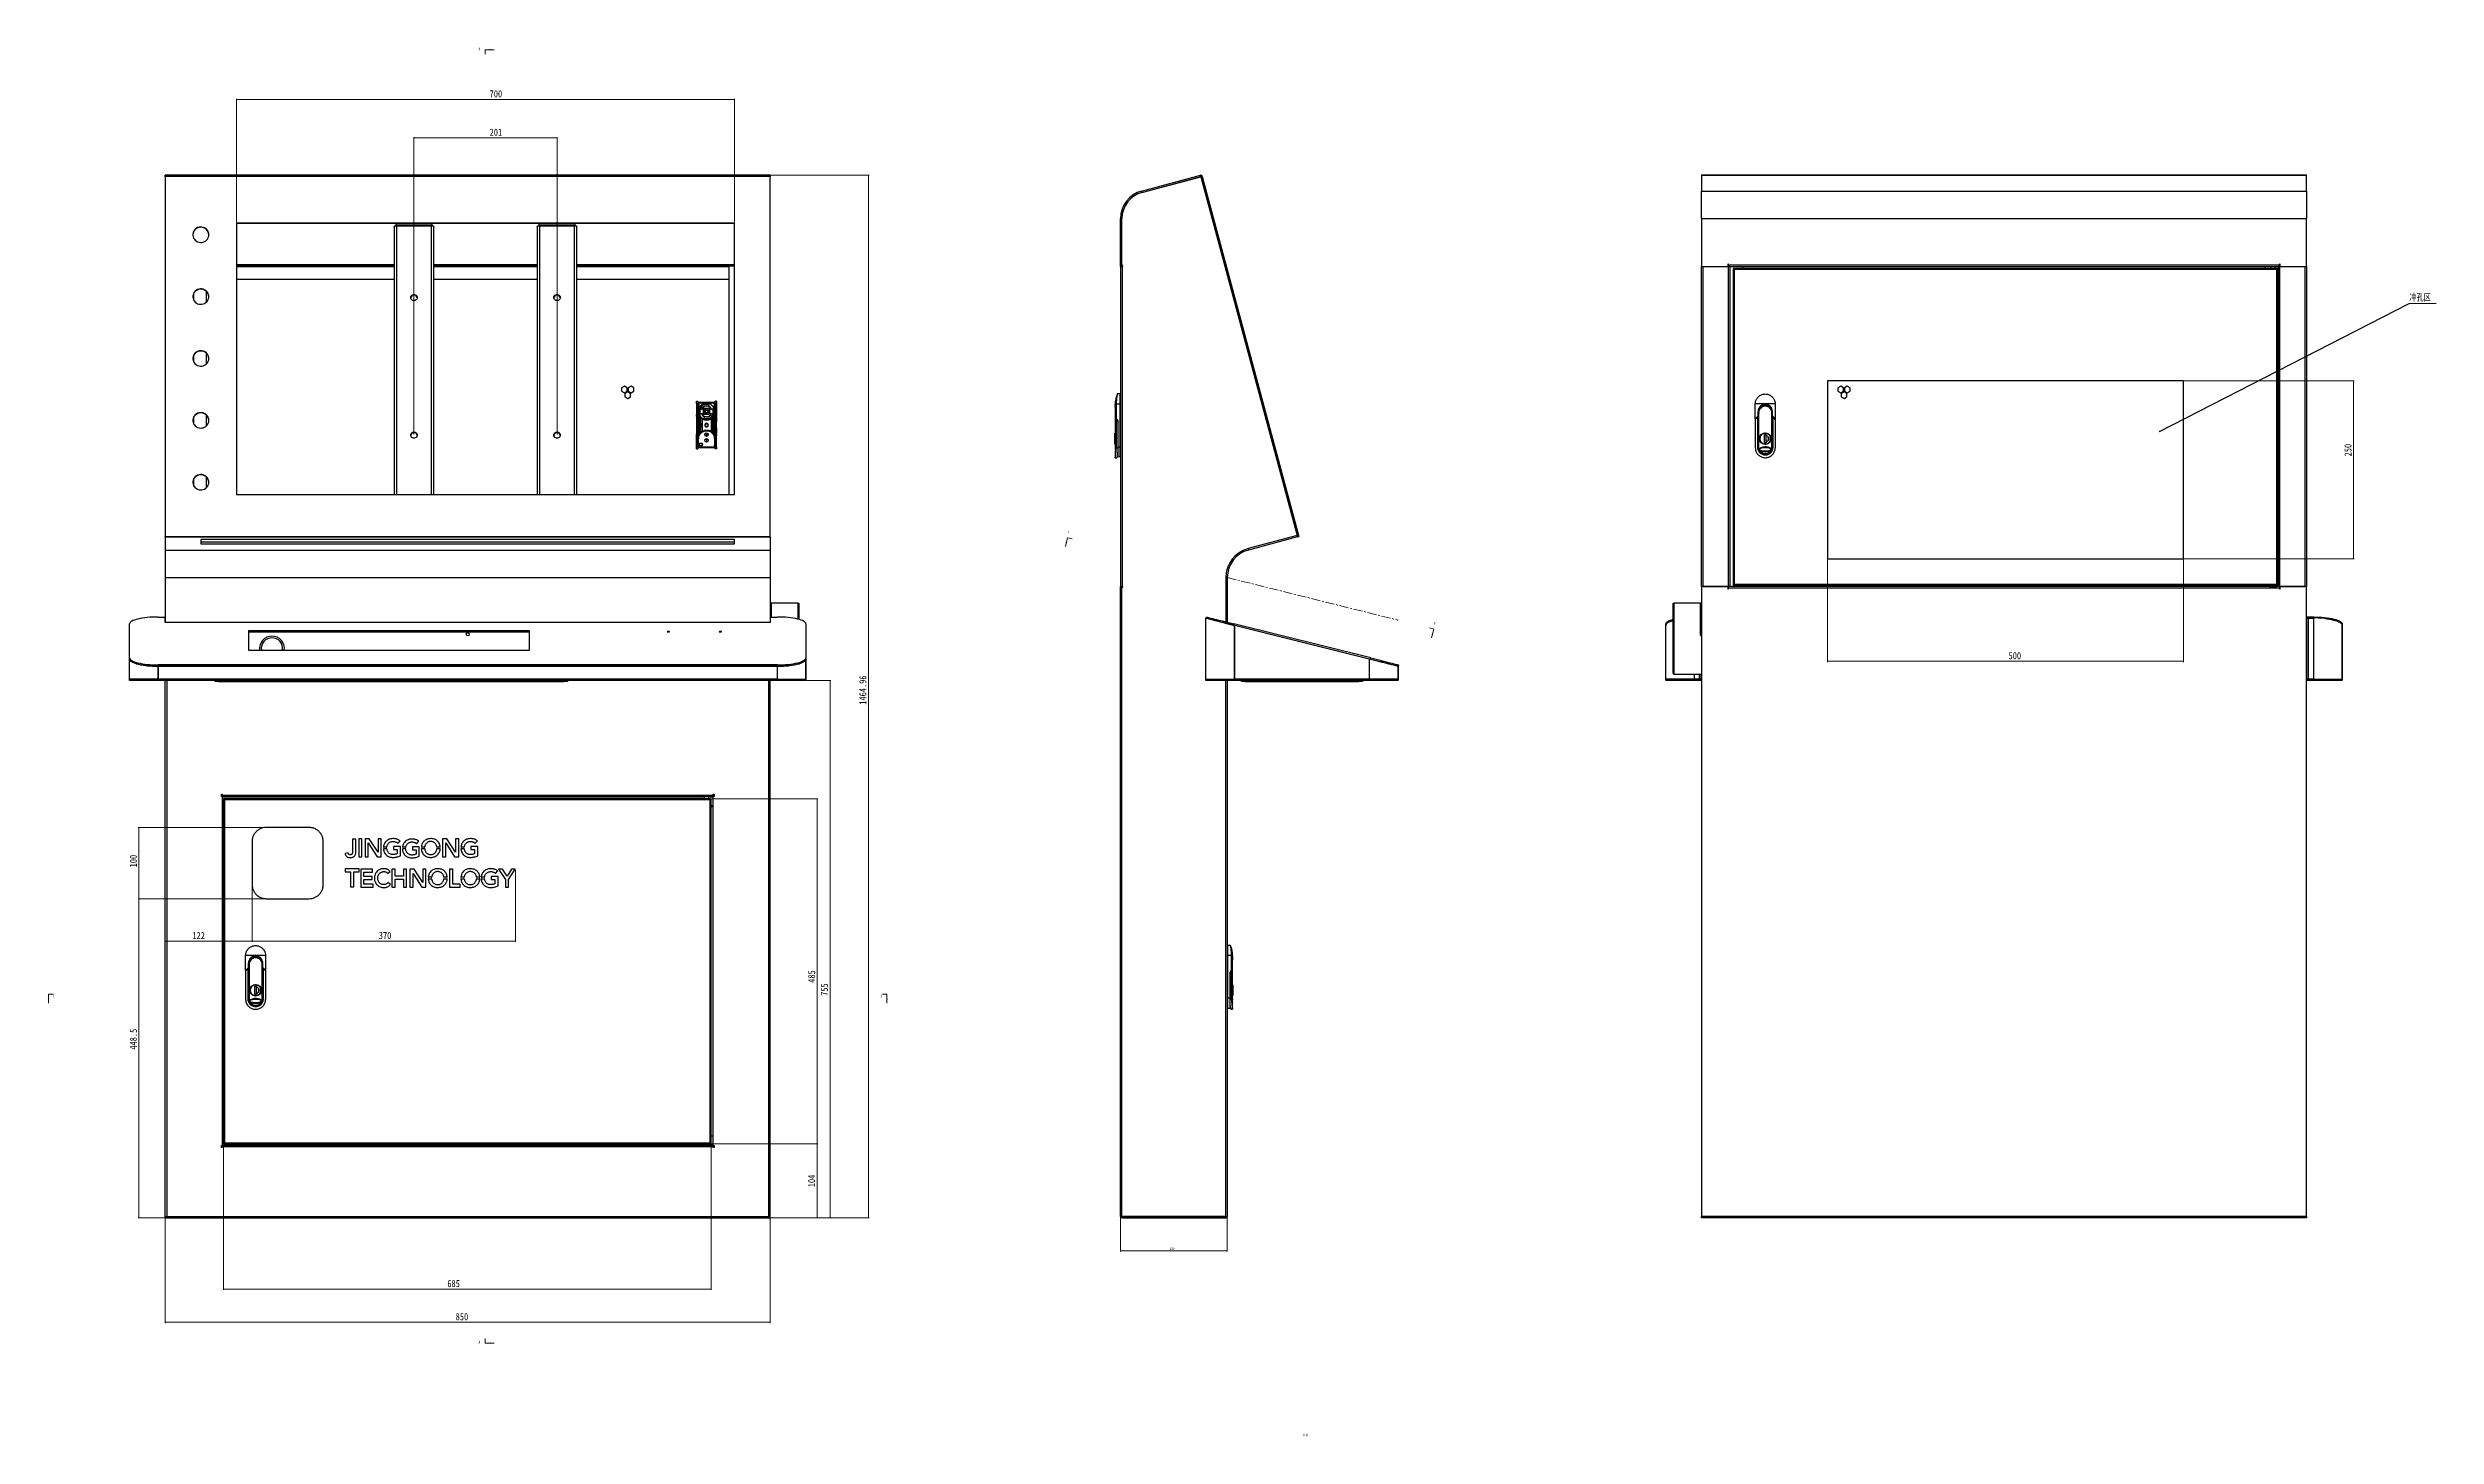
# Model space of a CAD drawing. Header units: millimetres. Extents: x -1281 to 3780, y -2005 to 2969.
# Drawn here: x -478 to 2878, y -850 to 1101 of the extents above; entities that cross this region are included whole.
import ezdxf

# ---------------------------------------------------------------- set-up
doc = ezdxf.new("R2010")
doc.units = ezdxf.units.MM
doc.header["$PDSIZE"] = -1
doc.linetypes.add('CENTERX2', pattern=[20.32, 12.7, -2.54, 2.54, -2.54])
doc.styles.add('SLDTEXTSTYLE0', font='TXT', dxfattribs={"width": 0.75})
doc.styles.add('SLDTEXTSTYLE1', font='TXT', dxfattribs={"width": 0.75, "bigfont": 'bigfont'})
doc.dimstyles.new('SLDDIMSTYLE0', dxfattribs={"dimtxt": 10, "dimasz": 3.302, "dimexe": 0, "dimexo": 0.0625, "dimgap": 2.5, "dimtad": 1, "dimdec": 3, "dimrnd": 1e-09, "dimzin": 12, "dimdsep": 46, "dimtxsty": 'SLDTEXTSTYLE0', "dimsah": 1, "dimcen": 0.09, "dimadec": 0, "dimazin": 3, "dimtfac": 1, "dimtdec": 3, "dimtofl": 0, "dimtmove": 0, "dimatfit": 3, "dimfxl": 1, "dimfrac": 2, "dimtolj": 1, "dimtzin": 12, "dimarcsym": 0})
doc.dimstyles.new('SLDDIMSTYLE1', dxfattribs={"dimtxt": 10, "dimasz": 3.302, "dimexe": 0, "dimexo": 0.0625, "dimgap": 2.5, "dimtad": 1, "dimdec": 0, "dimrnd": 1e-09, "dimzin": 12, "dimdsep": 46, "dimtxsty": 'SLDTEXTSTYLE0', "dimsah": 1, "dimcen": 0.09, "dimadec": 0, "dimazin": 3, "dimtfac": 1, "dimtdec": 3, "dimtofl": 0, "dimtmove": 0, "dimatfit": 3, "dimfxl": 1, "dimfrac": 2, "dimtolj": 1, "dimtzin": 12, "dimarcsym": 0})
doc.dimstyles.new('SLDDIMSTYLE2', dxfattribs={"dimtxt": 10, "dimasz": 3.302, "dimexe": 0, "dimexo": 0.0625, "dimgap": 2.5, "dimtad": 1, "dimdec": 1, "dimrnd": 1e-09, "dimzin": 12, "dimdsep": 46, "dimtxsty": 'SLDTEXTSTYLE0', "dimsah": 1, "dimcen": 0.09, "dimadec": 0, "dimazin": 3, "dimtfac": 1, "dimtdec": 3, "dimtofl": 0, "dimtmove": 0, "dimatfit": 3, "dimfxl": 1, "dimfrac": 2, "dimtolj": 1, "dimtzin": 12, "dimarcsym": 0})
doc.dimstyles.new('SLDDIMSTYLE4', dxfattribs={"dimtxt": 3.5, "dimasz": 3.302, "dimexe": 0, "dimexo": 0.0625, "dimgap": 0.875, "dimtad": 1, "dimdec": 3, "dimrnd": 1e-09, "dimzin": 12, "dimdsep": 46, "dimtxsty": 'SLDTEXTSTYLE0', "dimsah": 1, "dimcen": 0.09, "dimadec": 0, "dimazin": 3, "dimtfac": 1, "dimtdec": 3, "dimtofl": 0, "dimtmove": 0, "dimatfit": 3, "dimfxl": 1, "dimfrac": 2, "dimtolj": 1, "dimtzin": 12, "dimarcsym": 0})
doc.dimstyles.new('SLDDIMSTYLE8', dxfattribs={"dimtxt": 0.18, "dimasz": 1.016, "dimexe": 0, "dimexo": 0.0625, "dimgap": 0, "dimtad": 0, "dimtih": 1, "dimtoh": 1, "dimdec": 0, "dimrnd": 1e-09, "dimzin": 0, "dimdsep": 46, "dimtxsty": 'Standard', "dimblk1": 'DOT', "dimblk2": 'DOT', "dimsah": 1, "dimcen": 0.09, "dimadec": 0, "dimazin": 0, "dimtfac": 1.016, "dimtdec": 0, "dimtofl": 0, "dimtmove": 0, "dimatfit": 3, "dimldrblk": 'DOT', "dimfxl": 1, "dimfrac": 2, "dimtolj": 1, "dimtzin": 0, "dimarcsym": 0})

msp = doc.modelspace()

# ---------------------------------------------------------------- texts
at = {"color": 7, "linetype": 'Continuous', "char_height": 3.5, "attachment_point": 1, "style": 'SLDTEXTSTYLE0'}
for s, insert in [('A', (127.3291, 1100.985)), ('D', (955.0176, 422.5591)), ('D', (1469.4353, 294.3004)), ('E', (-470.5364, -229.555)), ('E', (692.2977, -229.555)), ('A', (127.3291, -716.1826))]:
    msp.add_mtext(s, dxfattribs=dict(at, insert=insert))
at = {"color": 7, "linetype": 'Continuous', "lineweight": 18, "insert": (1289.5516, -846.2533), "char_height": 3.5, "attachment_point": 2, "style": 'SLDTEXTSTYLE0'}
msp.add_mtext('D-D', dxfattribs=at)

# ---------------------------------------------------------------- blocks, each defined once
blk = doc.blocks.new('_D')
at = {"color": 7, "linetype": 'Continuous', "lineweight": 18, "transparency": 16777216}
for p, q in [((36.6, 557.8), (36.6, 975.4)), ((237.6, 974.4), (36.6, 974.4)), ((237.6, 557.8), (237.6, 975.4))]:
    blk.add_line(p, q, dxfattribs=at)
for points in [[(36.6, 974.4), (39.9, 973.9), (39.9, 974.9)], [(237.6, 974.4), (234.3, 974.9), (234.3, 973.9)]]:
    blk.add_solid(points, dxfattribs=at)
at = {"color": 7, "linetype": 'Continuous', "lineweight": 18, "transparency": 16777216, "insert": (142.9, 987.3), "char_height": 10, "attachment_point": 1, "style": 'SLDTEXTSTYLE0'}
blk.add_mtext('201', dxfattribs=at)
blk = doc.blocks.new('_D_1')
at = {"color": 7, "linetype": 'Continuous', "lineweight": 18, "transparency": 16777216}
for p, q in [((-212.9, 855.8), (-212.9, 1029.4)), ((487.1, 1028.4), (-212.9, 1028.4)), ((487.1, 855.8), (487.1, 1029.4))]:
    blk.add_line(p, q, dxfattribs=at)
for points in [[(-212.9, 1028.4), (-209.6, 1027.9), (-209.6, 1028.9)], [(487.1, 1028.4), (483.8, 1028.9), (483.8, 1027.9)]]:
    blk.add_solid(points, dxfattribs=at)
at = {"color": 7, "linetype": 'Continuous', "lineweight": 18, "transparency": 16777216, "insert": (142.9, 1041.3), "char_height": 10, "attachment_point": 1, "style": 'SLDTEXTSTYLE0'}
blk.add_mtext('700', dxfattribs=at)
blk = doc.blocks.new('_D_2')
at = {"color": 7, "linetype": 'Continuous', "lineweight": 18, "transparency": 16777216}
for p, q in [((179, -54.1), (179, -155.1)), ((-190.9, -75.5), (-190.9, -155.1)), ((-190.9, -154.1), (179, -154.1))]:
    blk.add_line(p, q, dxfattribs=at)
for points in [[(-190.9, -154.1), (-187.6, -154.6), (-187.6, -153.6)], [(179, -154.1), (175.7, -153.6), (175.7, -154.6)]]:
    blk.add_solid(points, dxfattribs=at)
at = {"color": 7, "linetype": 'Continuous', "lineweight": 18, "transparency": 16777216, "insert": (-12.8, -141.2), "char_height": 10, "attachment_point": 1, "style": 'SLDTEXTSTYLE0'}
blk.add_mtext('370', dxfattribs=at)
blk = doc.blocks.new('_D_3')
at = {"color": 7, "linetype": 'Continuous', "lineweight": 18, "transparency": 16777216}
for p, q in [((-171.9, 5.6), (-350.8, 5.6)), ((-349.8, -94.6), (-349.8, 5.6)), ((-171.9, -94.6), (-350.8, -94.6))]:
    blk.add_line(p, q, dxfattribs=at)
for points in [[(-349.8, 5.6), (-350.3, 2.3), (-349.3, 2.3)], [(-349.8, -94.6), (-349.3, -91.3), (-350.3, -91.3)]]:
    blk.add_solid(points, dxfattribs=at)
at = {"color": 7, "linetype": 'Continuous', "lineweight": 18, "transparency": 16777216, "insert": (-362.7, -50.5), "char_height": 10, "attachment_point": 1, "rotation": 90, "style": 'SLDTEXTSTYLE0'}
blk.add_mtext('100', dxfattribs=at)
blk = doc.blocks.new('_D_4')
at = {"color": 7, "linetype": 'Continuous', "lineweight": 18, "transparency": 16777216}
for p, q in [((-190.9, -75.5), (-190.9, -155.1)), ((-190.9, -154.1), (-312.9, -154.1))]:
    blk.add_line(p, q, dxfattribs=at)
for points in [[(-312.9, -154.1), (-309.6, -154.6), (-309.6, -153.6)], [(-190.9, -154.1), (-194.2, -153.6), (-194.2, -154.6)]]:
    blk.add_solid(points, dxfattribs=at)
at = {"color": 7, "linetype": 'Continuous', "lineweight": 18, "transparency": 16777216, "insert": (-274.7, -141.2), "char_height": 10, "attachment_point": 1, "style": 'SLDTEXTSTYLE0'}
blk.add_mtext('122', dxfattribs=at)
blk = doc.blocks.new('_D_5')
at = {"color": 7, "linetype": 'Continuous', "lineweight": 18, "transparency": 16777216}
for p, q in [((-171.9, -94.6), (-350.8, -94.6)), ((-349.8, -94.6), (-349.8, -543.1)), ((-313.9, -543.1), (-350.8, -543.1))]:
    blk.add_line(p, q, dxfattribs=at)
for points in [[(-349.8, -94.6), (-350.3, -97.9), (-349.3, -97.9)], [(-349.8, -543.1), (-349.3, -539.8), (-350.3, -539.8)]]:
    blk.add_solid(points, dxfattribs=at)
at = {"color": 7, "linetype": 'Continuous', "lineweight": 18, "transparency": 16777216, "insert": (-362.7, -306.6), "char_height": 10, "attachment_point": 1, "rotation": 90, "style": 'SLDTEXTSTYLE0'}
blk.add_mtext('448.5', dxfattribs=at)
blk = doc.blocks.new('_D_6')
at = {"color": 7, "linetype": 'Continuous', "lineweight": 18, "transparency": 16777216}
for p, q in [((-312.9, -542.1), (-312.9, -690.7)), ((537.1, -542.1), (537.1, -690.7)), ((537.1, -689.7), (-312.9, -689.7))]:
    blk.add_line(p, q, dxfattribs=at)
for points in [[(-312.9, -689.7), (-309.6, -690.2), (-309.6, -689.2)], [(537.1, -689.7), (533.8, -689.2), (533.8, -690.2)]]:
    blk.add_solid(points, dxfattribs=at)
at = {"color": 7, "linetype": 'Continuous', "lineweight": 18, "transparency": 16777216, "insert": (95.2, -676.8), "char_height": 10, "attachment_point": 1, "style": 'SLDTEXTSTYLE0'}
blk.add_mtext('850', dxfattribs=at)
blk = doc.blocks.new('_D_7')
at = {"color": 7, "linetype": 'Continuous', "lineweight": 18, "transparency": 16777216}
for p, q in [((453.7, -439.1), (604.1, -439.1)), ((603.1, -543.1), (603.1, -439.1)), ((538.1, -543.1), (604.1, -543.1))]:
    blk.add_line(p, q, dxfattribs=at)
for points in [[(603.1, -439.1), (602.6, -442.4), (603.6, -442.4)], [(603.1, -543.1), (603.6, -539.8), (602.6, -539.8)]]:
    blk.add_solid(points, dxfattribs=at)
at = {"color": 7, "linetype": 'Continuous', "lineweight": 18, "transparency": 16777216, "insert": (590.2, -499.9), "char_height": 10, "attachment_point": 1, "rotation": 90, "style": 'SLDTEXTSTYLE0'}
blk.add_mtext('104', dxfattribs=at)
blk = doc.blocks.new('_D_8')
at = {"color": 7, "linetype": 'Continuous', "lineweight": 18, "transparency": 16777216}
for p, q in [((453.7, 45.9), (604.1, 45.9)), ((603.1, -439.1), (603.1, 45.9)), ((453.7, -439.1), (604.1, -439.1))]:
    blk.add_line(p, q, dxfattribs=at)
for points in [[(603.1, 45.9), (602.6, 42.6), (603.6, 42.6)], [(603.1, -439.1), (603.6, -435.8), (602.6, -435.8)]]:
    blk.add_solid(points, dxfattribs=at)
at = {"color": 7, "linetype": 'Continuous', "lineweight": 18, "transparency": 16777216, "insert": (590.2, -212.7), "char_height": 10, "attachment_point": 1, "rotation": 90, "style": 'SLDTEXTSTYLE0'}
blk.add_mtext('485', dxfattribs=at)
blk = doc.blocks.new('_D_9')
at = {"color": 7, "linetype": 'Continuous', "lineweight": 18, "transparency": 16777216}
for p, q in [((-230.9, -440.1), (-230.9, -644.1)), ((454.1, -440.1), (454.1, -644.1)), ((454.1, -643.1), (-230.9, -643.1))]:
    blk.add_line(p, q, dxfattribs=at)
for points in [[(-230.9, -643.1), (-227.6, -643.6), (-227.6, -642.6)], [(454.1, -643.1), (450.8, -642.6), (450.8, -643.6)]]:
    blk.add_solid(points, dxfattribs=at)
at = {"color": 7, "linetype": 'Continuous', "lineweight": 18, "transparency": 16777216, "insert": (83.5, -630.2), "char_height": 10, "attachment_point": 1, "style": 'SLDTEXTSTYLE0'}
blk.add_mtext('685', dxfattribs=at)
blk = doc.blocks.new('_D_10')
at = {"color": 7, "linetype": 'Continuous', "lineweight": 18, "transparency": 16777216}
for p, q in [((588.1, 211.9), (622.1, 211.9)), ((621.1, -543.1), (621.1, 211.9)), ((538.1, -543.1), (622.1, -543.1))]:
    blk.add_line(p, q, dxfattribs=at)
for points in [[(621.1, 211.9), (620.6, 208.6), (621.6, 208.6)], [(621.1, -543.1), (621.6, -539.8), (620.6, -539.8)]]:
    blk.add_solid(points, dxfattribs=at)
at = {"color": 7, "linetype": 'Continuous', "lineweight": 18, "transparency": 16777216, "insert": (608.2, -231), "char_height": 10, "attachment_point": 1, "rotation": 90, "style": 'SLDTEXTSTYLE0'}
blk.add_mtext('755', dxfattribs=at)
blk = doc.blocks.new('_D_11')
at = {"color": 7, "linetype": 'Continuous', "lineweight": 18, "transparency": 16777216}
for p, q in [((538.1, 921.9), (676.1, 921.9)), ((675.1, -543.1), (675.1, 921.9)), ((538.1, -543.1), (676.1, -543.1))]:
    blk.add_line(p, q, dxfattribs=at)
for points in [[(675.1, 921.9), (674.6, 918.6), (675.6, 918.6)], [(675.1, -543.1), (675.6, -539.8), (674.6, -539.8)]]:
    blk.add_solid(points, dxfattribs=at)
at = {"color": 7, "linetype": 'Continuous', "lineweight": 18, "transparency": 16777216, "insert": (662.2, 178), "char_height": 10, "attachment_point": 1, "rotation": 90, "style": 'SLDTEXTSTYLE0'}
blk.add_mtext('1464.96', dxfattribs=at)
blk = doc.blocks.new('_D_16')
at = {"color": 7, "linetype": 'Continuous', "lineweight": 18, "transparency": 16777216}
for p, q in [((1029.2, -541.9), (1029.2, -590.1)), ((1179.2, -542.1), (1179.2, -590.1)), ((1179.2, -589.1), (1029.2, -589.1))]:
    blk.add_line(p, q, dxfattribs=at)
for points in [[(1029.2, -589.1), (1032.5, -589.6), (1032.5, -588.6)], [(1179.2, -589.1), (1175.9, -588.6), (1175.9, -589.6)]]:
    blk.add_solid(points, dxfattribs=at)
at = {"color": 7, "linetype": 'Continuous', "lineweight": 18, "transparency": 16777216, "insert": (1098.5, -584.6), "char_height": 3.5, "attachment_point": 1, "style": 'SLDTEXTSTYLE0'}
blk.add_mtext('150', dxfattribs=at)
blk = doc.blocks.new('_D_30')
at = {"color": 7, "linetype": 'Continuous', "lineweight": 18, "transparency": 16777216}
for p, q in [((2523.5, 632.9), (2762.5, 632.9)), ((2761.5, 382.9), (2761.5, 632.9)), ((2523.5, 382.9), (2762.5, 382.9))]:
    blk.add_line(p, q, dxfattribs=at)
for points in [[(2761.5, 632.9), (2761, 629.6), (2762.1, 629.6)], [(2761.5, 382.9), (2762.1, 386.2), (2761, 386.2)]]:
    blk.add_solid(points, dxfattribs=at)
at = {"color": 7, "linetype": 'Continuous', "lineweight": 18, "transparency": 16777216, "insert": (2748.7, 526.9), "char_height": 10, "attachment_point": 1, "rotation": 90, "style": 'SLDTEXTSTYLE0'}
blk.add_mtext('250', dxfattribs=at)
blk = doc.blocks.new('_D_31')
at = {"color": 7, "linetype": 'Continuous', "lineweight": 18, "transparency": 16777216}
for p, q in [((2022.5, 381.9), (2022.5, 238)), ((2522.5, 381.9), (2522.5, 238)), ((2022.5, 239), (2522.5, 239))]:
    blk.add_line(p, q, dxfattribs=at)
for points in [[(2022.5, 239), (2025.8, 238.5), (2025.8, 239.5)], [(2522.5, 239), (2519.2, 239.5), (2519.2, 238.5)]]:
    blk.add_solid(points, dxfattribs=at)
at = {"color": 7, "linetype": 'Continuous', "lineweight": 18, "transparency": 16777216, "insert": (2276.9, 251.9), "char_height": 10, "attachment_point": 1, "style": 'SLDTEXTSTYLE0'}
blk.add_mtext('500', dxfattribs=at)
blk = doc.blocks.new('SW_NOTE_2')
at = {"color": 0, "linetype": 'Continuous', "lineweight": 0}
blk.add_line((38, 0), (0, 0), dxfattribs=at)
at = {"color": 0, "linetype": 'Continuous', "lineweight": 0, "insert": (0.4, 12.3), "char_height": 9.52, "attachment_point": 1, "style": 'SLDTEXTSTYLE1'}
blk.add_mtext('冲孔区', dxfattribs=at)
blk = doc.blocks.new('_DOT')
at = {"color": 0, "linetype": 'ByBlock', "lineweight": -2}
blk.add_line((-0.5, 0), (-1, 0), dxfattribs=at)
at = {"color": 0, "linetype": 'ByBlock', "const_width": 0.5}
blk.add_lwpolyline([(-0.25, 0, 1), (0.25, 0, 1)], format="xyb", close=True, dxfattribs=at)

# ---------------------------------------------------------------- dimensions: what is measured, and where the dimension line sits
at = {"color": 7, "linetype": 'Continuous', "lineweight": 18}
for base, p1, p2, dimstyle, picture, middle in [((-212.8864, 1028.3797), (487.1136, 854.7648), (-212.8864, 854.7648), 'SLDDIMSTYLE0', '_D_1', (154.0018, 1028.3797)), ((36.6136, 974.3797), (237.6136, 556.7903), (36.6136, 556.7903), 'SLDDIMSTYLE0', '_D', (154.0018, 974.3797)), ((-312.8864, -154.086), (-190.9148, -74.5395), (-312.8864, -541.078), 'SLDDIMSTYLE2', '_D_4', (-263.6544, -154.086)), ((-312.8864, -689.6773), (537.1136, -541.078), (-312.8864, -541.078), 'SLDDIMSTYLE0', '_D_6', (106.3085, -689.6773))]:
    dim = msp.add_linear_dim(base=base, p1=p1, p2=p2, dimstyle=dimstyle, dxfattribs=at)
    dim.commit()
    dim.dimension.update_dxf_attribs({"geometry": picture, "text_midpoint": middle, "dimtype": 160})
for base, p1, p2, angle, dimstyle, picture, middle in [((675.1136, 921.8852), (537.1136, -543.078), (537.1136, 921.8852), 90, 'SLDDIMSTYLE0', '_D_11', (675.1136, 202.0324)), ((2761.5437, 632.922), (2522.5437, 382.922), (2522.5437, 632.922), 90, 'SLDDIMSTYLE0', '_D_30', (2761.5437, 538.0323)), ((2522.5437, 239.0301), (2022.5437, 382.922), (2522.5437, 382.922), 0, 'SLDDIMSTYLE0', '_D_31', (2287.9941, 239.0301)), ((621.1136, 211.922), (537.1136, -543.078), (587.1136, 211.922), 90, 'SLDDIMSTYLE0', '_D_10', (621.1136, -219.9494)), ((603.1136, 45.922), (452.7136, -439.078), (452.7136, 45.922), 90, 'SLDDIMSTYLE0', '_D_8', (603.1136, -201.5968)), ((-349.7859, 5.5752), (-170.8864, -94.5684), (-170.8864, 5.5752), 90, 'SLDDIMSTYLE1', '_D_3', (-349.7859, -39.3679)), ((178.975, -154.086), (-190.9148, -74.5395), (178.975, -53.0514), 0, 'SLDDIMSTYLE1', '_D_2', (-1.7296, -154.086)), ((-349.7859, -543.078), (-170.8864, -94.5684), (-312.8864, -543.078), 90, 'SLDDIMSTYLE2', '_D_5', (-349.7859, -289.9447)), ((-230.8864, -643.078), (454.1136, -439.078), (-230.8864, -439.078), 0, 'SLDDIMSTYLE0', '_D_9', (94.5899, -643.078)), ((603.1136, -439.078), (537.1136, -543.078), (452.7136, -439.078), 90, 'SLDDIMSTYLE0', '_D_7', (603.1136, -488.8126)), ((1029.235, -589.078), (1179.235, -541.078), (1029.235, -540.878), 0, 'SLDDIMSTYLE4', '_D_16', (1102.4262, -589.078))]:
    dim = msp.add_linear_dim(base=base, p1=p1, p2=p2, angle=angle, dimstyle=dimstyle, dxfattribs=at)
    dim.commit()
    dim.dimension.update_dxf_attribs({"geometry": picture, "text_midpoint": middle, "dimtype": 160})

# ---------------------------------------------------------------- linework, layer by layer
at = {"color": 7, "linetype": 'Continuous', "lineweight": 18}
for p, q in [((136.3985, 1098.2346), (136.3985, 1091.8846)), ((136.3985, 1098.2346), (149.0985, 1098.2346)), ((954.9322, 412.6192), (951.8598, 400.2965)), ((954.9322, 412.6192), (961.0936, 411.083)), ((1469.3499, 284.3605), (1463.1885, 285.8967)), ((1469.3499, 284.3605), (1466.2775, 272.0377)), ((-476.8864, -228.4548), (-470.5364, -228.4548)), ((-476.8864, -228.4548), (-476.8864, -241.1548)), ((701.1136, -228.4548), (694.7636, -228.4548)), ((701.1136, -228.4548), (701.1136, -241.1548)), ((136.3985, -718.933), (136.3985, -712.583)), ((136.3985, -718.933), (149.0985, -718.933))]:
    msp.add_line(p, q, dxfattribs=at)
at = {"color": 7, "linetype": 'Continuous'}
for p, q in [((537.1136, 921.8852), (-312.8864, 921.8852)), ((-312.8864, 920.2546), (-312.8864, 921.8852)), ((537.1136, 920.2546), (-312.8864, 920.2546)), ((-312.8864, 920.2546), (-312.8864, 414.3027)), ((537.1136, 921.8852), (537.1136, 920.2546)), ((537.1136, 414.3027), (537.1136, 920.2546)), ((1058.862, 899.6887), (1141.4207, 921.8103)), ((1059.3796, 897.7569), (1141.9383, 919.8784)), ((1059.3999, 897.7623), (1142.1315, 919.9302)), ((1141.9383, 919.8784), (1141.4207, 921.8103)), ((1142.1315, 919.9302), (1277.235, 415.7169)), ((1142.1833, 919.737), (1144.1151, 920.2546)), ((1142.1833, 919.737), (1277.7527, 413.785)), ((1144.1151, 920.2546), (1279.6845, 414.3027)), ((2695.5437, 921.8852), (1845.5437, 921.8852)), ((1845.5437, 921.8103), (1845.5437, 921.8852)), ((1845.5437, 921.8103), (1845.5437, 899.6887)), ((1845.5437, 921.8103), (2695.5437, 921.8103)), ((2695.5437, 921.8852), (2695.5437, 921.8103)), ((2695.5437, 899.6887), (2695.5437, 921.8103)), ((1059.3796, 897.7569), (1058.862, 899.6887)), ((1845.5437, 861.0517), (1845.5437, 899.6887)), ((1845.5437, 899.6887), (2695.5437, 899.6887)), ((2695.5437, 899.6887), (2695.5437, 861.0517)), ((487.1136, 854.7648), (-212.8864, 854.7648)), ((-212.8864, 854.7648), (-212.8864, 473.2241)), ((487.1136, 854.2472), (-212.8864, 854.2472)), ((8.6136, 850.0089), (8.6136, 473.2241)), ((11.6136, 851.5271), (11.6136, 854.2472)), ((61.6136, 851.5271), (11.6136, 851.5271)), ((11.6136, 851.5271), (11.6136, 850.9147)), ((11.6136, 850.9147), (12.1136, 850.9147)), ((11.6136, 850.9147), (11.6136, 850.9055)), ((12.1136, 850.9147), (61.1136, 850.9147)), ((61.1136, 850.9147), (61.6136, 850.9147)), ((61.6136, 854.2472), (61.6136, 851.5271)), ((61.6136, 850.9147), (61.6136, 851.5271)), ((61.6136, 850.9147), (61.6136, 850.9055)), ((64.6136, 473.2241), (64.6136, 850.0089)), ((209.6136, 850.0089), (209.6136, 473.2241)), ((212.6136, 851.5271), (212.6136, 854.2472)), ((262.6136, 851.5271), (212.6136, 851.5271)), ((212.6136, 851.5271), (212.6136, 850.9147)), ((212.6136, 850.9147), (213.1136, 850.9147)), ((212.6136, 850.9147), (212.6136, 850.9055)), ((213.1136, 850.9147), (262.1136, 850.9147)), ((262.1136, 850.9147), (262.6136, 850.9147)), ((262.6136, 854.2472), (262.6136, 851.5271)), ((262.6136, 850.9147), (262.6136, 851.5271)), ((262.6136, 850.9147), (262.6136, 850.9055)), ((265.6136, 473.2241), (265.6136, 850.0089)), ((487.1136, 473.2241), (487.1136, 854.7648)), ((1031.2148, 861.0517), (1029.2148, 861.0517)), ((1029.2148, 793.7447), (1029.2148, 861.0517)), ((1031.2148, 793.7447), (1031.2148, 861.0517)), ((1031.235, 794.9219), (1031.235, 861.0571)), ((1845.5437, 861.0517), (2695.5437, 861.0517)), ((1845.5437, 861.0517), (1845.5437, 793.7447)), ((2695.5437, 793.7447), (2695.5437, 861.0517)), ((-212.8864, 795.7448), (8.6136, 795.7448)), ((-212.8864, 775.7447), (8.6136, 775.7447)), ((64.6136, 795.7448), (209.6136, 795.7448)), ((64.6136, 775.7447), (209.6136, 775.7447)), ((265.6136, 795.7448), (479.1136, 795.7448)), ((265.6136, 775.7447), (479.1136, 775.7447)), ((479.1136, 795.7448), (479.1136, 793.922)), ((479.1136, 795.7448), (480.1136, 795.7448)), ((479.1136, 793.922), (479.1136, 473.2241)), ((487.1136, 793.922), (479.1136, 793.922)), ((487.1136, 795.7448), (480.1136, 795.7448)), ((480.1136, 793.922), (480.1136, 795.7448)), ((1029.2148, 793.7447), (1031.2148, 793.7447)), ((1029.235, 793.7447), (1029.235, 343.922)), ((1031.2148, 793.922), (1031.435, 793.922)), ((1032.435, 794.9219), (1031.235, 794.9219)), ((1031.435, 793.922), (1031.435, 343.922)), ((1031.435, 793.922), (1032.435, 793.922)), ((1032.435, 793.922), (1032.435, 794.9219)), ((1845.5437, 793.7447), (1882.5437, 793.7447)), ((1845.5437, 343.922), (1845.5437, 793.7447)), ((1883.5437, 796.9447), (1882.5437, 796.9447)), ((1882.5437, 796.9447), (1882.5437, 793.7447)), ((1883.3437, 793.922), (1882.5437, 793.922)), ((1883.3437, 343.922), (1883.3437, 793.922)), ((1883.3437, 793.922), (1885.3577, 793.922)), ((1883.5437, 795.9448), (1883.5437, 796.9447)), ((1883.5437, 795.9448), (2657.5437, 795.9448)), ((1883.5437, 793.922), (1883.5437, 795.9448)), ((1885.5436, 793.7447), (2655.5438, 793.7447)), ((1885.5437, 343.922), (1885.5437, 793.7447)), ((1890.0437, 790.922), (1890.0437, 789.5219)), ((1891.2437, 790.922), (1890.0437, 790.922)), ((1891.4437, 789.5219), (1890.0437, 789.5219)), ((1890.0437, 789.5219), (1890.0437, 347.322)), ((1891.2437, 789.5219), (1891.2437, 790.922)), ((1891.4437, 789.5219), (1891.4437, 790.922)), ((2653.6437, 790.922), (1891.4437, 790.922)), ((1891.4437, 789.5219), (1891.4437, 347.322)), ((2653.6437, 789.5219), (1891.4437, 789.5219)), ((1903.5437, 793.7447), (1903.5437, 793.5448)), ((1903.5437, 790.922), (1903.5437, 793.5448)), ((1903.5437, 793.5448), (2637.5437, 793.5448)), ((2637.5437, 793.5448), (2637.5437, 793.7447)), ((2637.5437, 793.5448), (2637.5437, 790.922)), ((2645.5437, 790.922), (2645.5437, 793.7447)), ((2651.5437, 790.922), (2651.5437, 793.7447)), ((2653.6437, 790.922), (2653.6437, 789.5219)), ((2653.6437, 347.322), (2653.6437, 789.5219)), ((2655.0437, 789.5219), (2653.6437, 789.5219)), ((2653.8437, 790.922), (2653.8437, 789.5219)), ((2653.8437, 790.922), (2655.0437, 790.922)), ((2655.0437, 789.5219), (2655.0437, 790.922)), ((2655.0437, 347.322), (2655.0437, 789.5219)), ((2655.5437, 793.7447), (2655.5437, 343.922)), ((2655.7297, 793.922), (2657.7437, 793.922)), ((2658.5437, 796.9447), (2657.5437, 796.9447)), ((2657.5437, 796.9447), (2657.5437, 795.9448)), ((2657.5437, 795.9448), (2657.5437, 793.922)), ((2657.7437, 793.922), (2657.7437, 343.922)), ((2658.5437, 793.922), (2657.7437, 793.922)), ((2658.5437, 793.7447), (2658.5437, 796.9447)), ((2658.5437, 793.7447), (2695.5437, 793.7447)), ((2695.5437, 793.7447), (2695.5437, 343.922)), ((-254.8864, 743.7707), (-254.8864, 758.5333)), ((-254.8864, 656.8373), (-254.8864, 671.6)), ((332.3166, 625.5408), (328.3166, 623.2314)), ((328.3166, 623.2314), (328.3166, 618.6126)), ((328.3166, 618.6126), (332.3166, 616.3032)), ((336.3166, 623.2314), (332.3166, 625.5408)), ((332.3166, 616.3032), (336.3166, 618.6126)), ((336.9166, 617.5733), (332.9166, 615.2639)), ((332.9166, 615.2639), (332.9166, 610.6451)), ((332.9166, 610.6451), (336.9166, 608.3357)), ((336.3166, 618.6126), (336.3166, 623.2314)), ((340.9166, 615.2639), (336.9166, 617.5733)), ((336.9166, 608.3357), (340.9166, 610.6451)), ((341.5166, 625.5408), (337.5166, 623.2314)), ((337.5166, 623.2314), (337.5166, 618.6126)), ((337.5166, 618.6126), (341.5166, 616.3032)), ((340.9166, 610.6451), (340.9166, 615.2639)), ((345.5166, 623.2314), (341.5166, 625.5408)), ((341.5166, 616.3032), (345.5166, 618.6126)), ((345.5166, 618.6126), (345.5166, 623.2314)), ((433.6136, 601.297), (433.6136, 604.297)), ((433.6136, 604.297), (435.6136, 604.297)), ((435.6136, 604.297), (435.6136, 601.297)), ((461.6136, 604.297), (459.6136, 604.297)), ((459.6136, 601.297), (459.6136, 604.297)), ((461.6136, 604.297), (461.6136, 601.297)), ((1028.3569, 614.547), (1024.735, 614.547)), ((1029.235, 614.297), (1028.114, 614.297)), ((1028.235, 614.547), (1028.235, 600.547)), ((2022.5437, 632.922), (2022.5437, 382.922)), ((2522.5437, 632.922), (2022.5437, 632.922)), ((2041.1408, 625.5408), (2037.1408, 623.2314)), ((2037.1408, 623.2314), (2037.1408, 618.6126)), ((2037.1408, 618.6126), (2041.1408, 616.3032)), ((2045.1408, 623.2314), (2041.1408, 625.5408)), ((2041.1408, 616.3032), (2045.1408, 618.6126)), ((2045.7408, 617.5733), (2041.7408, 615.2639)), ((2041.7408, 615.2639), (2041.7408, 610.6451)), ((2041.7408, 610.6451), (2045.7408, 608.3357)), ((2045.1408, 618.6126), (2045.1408, 623.2314)), ((2049.7408, 615.2639), (2045.7408, 617.5733)), ((2045.7408, 608.3357), (2049.7408, 610.6451)), ((2050.3408, 625.5408), (2046.3408, 623.2314)), ((2046.3408, 623.2314), (2046.3408, 618.6126)), ((2046.3408, 618.6126), (2050.3408, 616.3032)), ((2049.7408, 610.6451), (2049.7408, 615.2639)), ((2054.3408, 623.2314), (2050.3408, 625.5408)), ((2050.3408, 616.3032), (2054.3408, 618.6126)), ((2054.3408, 618.6126), (2054.3408, 623.2314)), ((2522.5437, 382.922), (2522.5437, 632.922)), ((-254.8864, 569.904), (-254.8864, 584.6666)), ((433.6136, 601.297), (435.6136, 601.297)), ((433.6136, 601.297), (433.6136, 585.297)), ((433.6136, 585.297), (435.6136, 585.297)), ((433.6136, 584.297), (433.6136, 585.297)), ((433.6136, 584.297), (435.6136, 584.297)), ((433.6136, 583.297), (433.6136, 584.297)), ((435.6136, 583.297), (433.6136, 583.297)), ((433.6136, 583.297), (433.6136, 582.297)), ((435.6136, 582.297), (433.6136, 582.297)), ((433.6136, 582.297), (433.6136, 574.797)), ((433.6136, 574.797), (433.6136, 566.797)), ((459.6136, 602.422), (435.6136, 602.422)), ((435.6136, 601.297), (435.6136, 585.297)), ((435.6136, 585.297), (435.6136, 584.297)), ((435.6136, 584.297), (435.6136, 583.297)), ((435.6136, 583.297), (435.6136, 582.297)), ((435.6136, 581.8759), (435.6136, 582.297)), ((435.6136, 581.8759), (437.5725, 581.0511)), ((435.6136, 581.8759), (435.6136, 574.529)), ((437.5725, 574.0041), (435.6136, 574.529)), ((435.6136, 574.529), (435.6136, 567.0649)), ((435.6636, 600.547), (435.8116, 602.422)), ((435.6636, 581.8549), (435.6636, 600.547)), ((435.6636, 567.0783), (435.6636, 574.5156)), ((435.9886, 598.672), (435.9886, 581.718)), ((435.9886, 574.4285), (435.9886, 567.1654)), ((436.1136, 590.047), (436.1616, 590.047)), ((436.1136, 581.6654), (436.1136, 590.047)), ((436.1136, 567.1989), (436.1136, 574.395)), ((436.1572, 581.647), (436.1572, 586.6407)), ((437.1486, 584.2735), (436.1572, 586.6407)), ((436.1572, 567.2106), (436.1572, 574.3834)), ((436.1616, 590.047), (436.2205, 590.047)), ((436.6136, 600.5048), (436.6136, 597.547)), ((436.6136, 597.547), (436.6354, 597.547)), ((436.6354, 597.547), (436.6354, 600.4389)), ((437.5725, 574.0041), (437.5725, 581.0511)), ((438.3748, 586.2201), (438.8367, 586.4115)), ((438.4136, 596.947), (438.3961, 596.96)), ((438.8367, 593.6824), (440.6845, 592.9171)), ((440.6845, 587.1768), (438.8367, 586.4115)), ((456.2386, 601.672), (438.9886, 601.672)), ((439.2108, 573.5652), (439.2108, 580.3613)), ((440.915, 579.6437), (439.2108, 580.3613)), ((439.2108, 573.5652), (439.6136, 573.4572)), ((439.6136, 568.1367), (439.6136, 573.4572)), ((440.915, 579.6437), (440.915, 561.9502)), ((441.3246, 579.4713), (441.3246, 562.1226)), ((441.3246, 579.4713), (444.1136, 578.297)), ((443.5636, 586.497), (443.5636, 593.597)), ((443.8229, 593.3074), (443.5636, 593.5666)), ((443.5636, 586.5273), (443.8229, 586.7865)), ((443.6136, 587.2603), (443.6136, 592.8336)), ((443.6386, 593.08), (443.6386, 587.0139)), ((444.6478, 582.8869), (443.7868, 580.8082)), ((444.0636, 594.097), (451.1636, 594.097)), ((451.1636, 585.997), (444.0636, 585.997)), ((444.0939, 594.097), (444.3532, 593.8377)), ((444.3532, 586.2562), (444.0939, 585.997)), ((444.1136, 578.297), (451.1136, 578.297)), ((450.6467, 594.022), (444.5806, 594.022)), ((444.5806, 586.072), (450.6467, 586.072)), ((444.8269, 594.047), (450.4003, 594.047)), ((450.4003, 586.047), (444.8269, 586.047)), ((447.1136, 573.0257), (447.1136, 572.7975)), ((447.6136, 601.44), (447.6136, 601.427)), ((447.6136, 578.6539), (447.6136, 578.667)), ((450.5794, 597.207), (451.4404, 599.2858)), ((450.874, 593.8377), (451.1333, 594.097)), ((451.1333, 585.997), (450.874, 586.2562)), ((453.9026, 579.4713), (451.1136, 578.297)), ((451.6636, 593.5666), (451.4043, 593.3074)), ((451.4043, 586.7865), (451.6636, 586.5273)), ((451.5886, 587.0139), (451.5886, 593.08)), ((451.6136, 592.8336), (451.6136, 587.2603)), ((451.6636, 593.597), (451.6636, 586.497)), ((453.9026, 579.4713), (453.9026, 562.1226)), ((456.0164, 580.3613), (454.3122, 579.6437)), ((454.3122, 579.6437), (454.3122, 561.9502)), ((454.5427, 592.9171), (456.3905, 593.6824)), ((456.3905, 586.4115), (454.5427, 587.1768)), ((456.0164, 573.5652), (455.6136, 573.4572)), ((455.6136, 573.4572), (455.6136, 568.1367)), ((456.0164, 580.3613), (456.0164, 573.5652)), ((456.8524, 593.8738), (456.3905, 593.6824)), ((456.8136, 596.947), (456.8311, 596.96)), ((457.6547, 581.0511), (459.6136, 581.8759)), ((457.6547, 581.0511), (457.6547, 574.0041)), ((459.6136, 574.529), (457.6547, 574.0041)), ((458.0787, 584.2735), (459.0786, 584.2735)), ((458.5918, 600.4492), (458.5918, 597.547)), ((458.6136, 597.547), (458.5918, 597.547)), ((458.6136, 597.547), (458.6136, 600.5048)), ((459.0657, 590.047), (459.0067, 590.047)), ((459.0657, 590.047), (459.1136, 590.047)), ((459.1136, 590.047), (459.1136, 581.6654)), ((459.1136, 574.395), (459.1136, 567.1989)), ((459.2386, 581.718), (459.2386, 598.672)), ((459.2386, 567.1654), (459.2386, 574.4285)), ((459.4156, 602.422), (459.5636, 600.547)), ((459.5636, 600.547), (459.5636, 581.8549)), ((459.5636, 574.5156), (459.5636, 567.0783)), ((459.6136, 601.297), (459.6136, 585.297)), ((461.6136, 601.297), (459.6136, 601.297)), ((461.6136, 585.297), (459.6136, 585.297)), ((459.6136, 584.297), (459.6136, 585.297)), ((461.6136, 584.297), (459.6136, 584.297)), ((459.6136, 583.297), (459.6136, 584.297)), ((459.6136, 583.297), (461.6136, 583.297)), ((459.6136, 582.297), (459.6136, 583.297)), ((459.6136, 582.297), (459.6136, 581.8759)), ((459.6136, 582.297), (461.6136, 582.297)), ((459.6136, 581.8759), (459.6136, 574.529)), ((459.6136, 567.0649), (459.6136, 574.529)), ((461.6136, 601.297), (461.6136, 585.297)), ((461.6136, 585.297), (461.6136, 584.297)), ((461.6136, 584.297), (461.6136, 583.297)), ((461.6136, 582.297), (461.6136, 583.297)), ((461.6136, 582.297), (461.6136, 574.797)), ((461.6136, 566.797), (461.6136, 574.797)), ((1021.735, 600.547), (1021.735, 600.0705)), ((1021.735, 597.3969), (1021.735, 559.847)), ((1021.7452, 597.4214), (1021.7485, 597.3969)), ((1022.3257, 590.614), (1022.3257, 539.0469)), ((1022.4956, 583.8175), (1022.4956, 539.0469)), ((1022.499, 583.811), (1022.499, 590.0469)), ((1022.5629, 582.4888), (1022.5629, 539.0469)), ((1022.5692, 582.4788), (1022.5692, 539.0469)), ((1023.2347, 600.5468), (1028.235, 600.547)), ((1023.2347, 600.5468), (1023.2347, 579.7403)), ((1023.2347, 579.7403), (1023.9845, 579.6475)), ((1023.2347, 578.947), (1023.2347, 539.0469)), ((1023.2347, 578.947), (1023.735, 578.947)), ((1023.735, 578.947), (1023.735, 579.6784)), ((1025.735, 574.9075), (1023.735, 578.947)), ((1025.6446, 576.2946), (1025.735, 576.112)), ((1025.735, 575.889), (1025.735, 576.112)), ((1025.735, 574.9075), (1025.735, 575.889)), ((1025.735, 540.547), (1025.735, 575.889)), ((1025.735, 539.0469), (1025.735, 574.9075)), ((1029.235, 600.547), (1028.235, 600.547)), ((1028.235, 600.547), (1028.235, 540.547)), ((1921.0437, 579.7403), (1921.0437, 600.547)), ((1949.0437, 600.547), (1921.0437, 600.547)), ((1925.0493, 583.6531), (1921.0437, 579.6475)), ((1921.0437, 579.6475), (1921.0437, 579.7403)), ((1921.0437, 579.6475), (1921.0437, 578.9475)), ((1921.0437, 578.947), (1921.0437, 539.047)), ((1924.5755, 539.0469), (1924.5755, 582.4788)), ((1924.924, 539.047), (1924.924, 582.8272)), ((1925.0234, 590.0469), (1925.176, 590.047)), ((1925.0234, 590.0469), (1925.0234, 583.811)), ((1925.0234, 583.811), (1925.0493, 583.6531)), ((1925.0493, 583.6531), (1925.057, 582.7678)), ((1925.2851, 590.047), (1925.176, 590.047)), ((1925.2675, 583.1707), (1925.6065, 583.5098)), ((1925.2675, 539.047), (1925.2675, 583.1707)), ((1925.6065, 539.047), (1925.6065, 583.5098)), ((1925.7937, 586.6979), (1925.676, 586.9733)), ((1925.7937, 583.697), (1925.7937, 590.41)), ((1925.9143, 539.0469), (1925.9143, 583.8175)), ((1926.227, 539.0469), (1926.227, 590.614)), ((1943.8604, 590.614), (1943.8604, 539.0469)), ((1944.1731, 583.8175), (1944.1731, 539.0469)), ((1944.2937, 590.41), (1944.2937, 583.697)), ((1944.4115, 586.9733), (1944.2937, 586.7426)), ((1944.4809, 583.5098), (1944.4809, 539.0469)), ((1944.4809, 583.5098), (1944.8199, 583.1707)), ((1944.8199, 583.1707), (1944.8199, 539.047)), ((1945.064, 590.0469), (1944.9028, 590.047)), ((1944.9028, 583.0879), (1944.9028, 590.047)), ((1945.0381, 583.6531), (1945.0304, 582.7666)), ((1945.0381, 583.6531), (1945.064, 583.811)), ((1948.3409, 580.3503), (1945.0381, 583.6531)), ((1945.064, 583.811), (1945.064, 590.0469)), ((1945.1634, 582.8272), (1945.1634, 539.047)), ((1945.5119, 582.4788), (1945.5119, 539.0469)), ((1948.3409, 580.3503), (1949.0437, 579.6475)), ((1949.0437, 600.5468), (1949.0437, 579.7403)), ((1949.0437, 579.7403), (1949.0437, 579.6475)), ((1949.0437, 579.6475), (1949.0437, 578.9475)), ((1949.0437, 578.947), (1949.0437, 539.0469)), ((433.6136, 566.797), (433.6136, 559.297)), ((435.6136, 559.297), (433.6136, 559.297)), ((433.6136, 559.297), (433.6136, 558.297)), ((435.6136, 558.297), (433.6136, 558.297)), ((433.6136, 557.297), (433.6136, 558.297)), ((433.6136, 557.297), (435.6136, 557.297)), ((433.6136, 556.297), (433.6136, 557.297)), ((433.6136, 556.297), (435.6136, 556.297)), ((433.6136, 540.297), (433.6136, 556.297)), ((433.6136, 540.297), (435.6136, 540.297)), ((433.6136, 537.297), (433.6136, 540.297)), ((433.6136, 537.297), (435.6136, 537.297)), ((435.6136, 567.0649), (437.5725, 567.5898)), ((435.6136, 567.0649), (435.6136, 559.718)), ((437.5725, 560.5428), (435.6136, 559.718)), ((435.6136, 559.297), (435.6136, 559.718)), ((435.6136, 559.297), (435.6136, 558.297)), ((435.6136, 558.297), (435.6136, 557.297)), ((435.6136, 557.297), (435.6136, 556.297)), ((435.6136, 540.297), (435.6136, 556.297)), ((435.6136, 540.297), (435.6136, 537.297)), ((435.6136, 539.422), (459.6136, 539.422)), ((435.6636, 540.547), (435.6636, 559.7391)), ((435.7167, 539.422), (435.6636, 540.547)), ((435.9886, 559.8759), (435.9886, 542.422)), ((436.1136, 542.5463), (436.1136, 559.9285)), ((436.1136, 542.5463), (436.2183, 542.5472)), ((436.1572, 554.9532), (436.1572, 559.9469)), ((436.1572, 554.9532), (436.1572, 551.547)), ((436.1572, 551.547), (436.2183, 551.547)), ((436.2183, 542.547), (436.2183, 551.547)), ((437.1165, 540.2999), (437.0717, 540.3487)), ((437.5725, 560.5428), (437.5725, 567.5898)), ((439.1139, 539.6517), (439.109, 539.5426)), ((439.109, 539.5426), (456.1182, 539.5426)), ((456.1133, 539.6517), (439.1136, 539.6517)), ((439.2108, 568.0288), (439.6136, 568.1367)), ((439.2108, 561.2326), (439.2108, 568.0288)), ((440.915, 561.9502), (439.2108, 561.2326)), ((441.3246, 562.1226), (444.1136, 563.297)), ((451.1136, 563.297), (444.1136, 563.297)), ((446.7594, 558.797), (446.5925, 557.9384)), ((446.5925, 557.9384), (447.4458, 557.9384)), ((449.3309, 558.797), (446.7594, 558.797)), ((447.4458, 557.9384), (447.0193, 555.7441)), ((447.0193, 555.7441), (447.9097, 555.7441)), ((447.5511, 551.0884), (447.1136, 550.5671)), ((447.1136, 550.5671), (447.1136, 549.9713)), ((447.1136, 549.9713), (447.5511, 550.4926)), ((447.9886, 551.0884), (447.5511, 551.0884)), ((447.5511, 550.4926), (447.5511, 547.5884)), ((447.5511, 547.5884), (447.9886, 547.5884)), ((447.9097, 555.7441), (448.3363, 557.9384)), ((447.9886, 547.5884), (447.9886, 551.0884)), ((448.3363, 557.9384), (449.164, 557.9384)), ((449.164, 557.9384), (449.3309, 558.797)), ((453.9026, 562.1226), (451.1136, 563.297)), ((456.0164, 561.2326), (454.3122, 561.9502)), ((455.6136, 568.1367), (456.0164, 568.0288)), ((456.0164, 568.0288), (456.0164, 561.2326)), ((456.1182, 539.5426), (456.1133, 539.6517)), ((457.6547, 567.5898), (457.6547, 560.5428)), ((457.6547, 567.5898), (459.6136, 567.0649)), ((459.6136, 559.718), (457.6547, 560.5428)), ((458.1555, 540.3487), (458.1107, 540.2999)), ((458.1482, 540.1082), (458.1555, 540.3487)), ((459.0089, 551.547), (459.0089, 542.547)), ((459.0786, 551.547), (459.0089, 551.547)), ((459.0089, 542.5472), (459.1136, 542.5463)), ((459.1136, 559.9285), (459.1136, 542.5463)), ((459.2386, 542.422), (459.2386, 559.8759)), ((459.5636, 540.547), (459.5105, 539.422)), ((459.5636, 559.7391), (459.5636, 540.547)), ((459.6136, 567.0649), (459.6136, 559.718)), ((459.6136, 559.718), (459.6136, 559.297)), ((459.6136, 559.297), (461.6136, 559.297)), ((459.6136, 558.297), (459.6136, 559.297)), ((459.6136, 558.297), (461.6136, 558.297)), ((459.6136, 557.297), (459.6136, 558.297)), ((461.6136, 557.297), (459.6136, 557.297)), ((459.6136, 556.297), (459.6136, 557.297)), ((459.6136, 540.297), (459.6136, 556.297)), ((461.6136, 556.297), (459.6136, 556.297)), ((461.6136, 540.297), (459.6136, 540.297)), ((459.6136, 537.297), (459.6136, 540.297)), ((461.6136, 537.297), (459.6136, 537.297)), ((461.6136, 566.797), (461.6136, 559.297)), ((461.6136, 558.297), (461.6136, 559.297)), ((461.6136, 558.297), (461.6136, 557.297)), ((461.6136, 557.297), (461.6136, 556.297)), ((461.6136, 540.297), (461.6136, 556.297)), ((461.6136, 540.297), (461.6136, 537.297)), ((1021.735, 543.747), (1021.735, 540.0939)), ((1022.3257, 539.0469), (1022.4956, 539.0469)), ((1023.2347, 539.0469), (1023.6392, 539.0469)), ((1023.6392, 539.047), (1025.735, 539.0469)), ((1025.735, 540.547), (1028.235, 540.547)), ((1029.235, 540.547), (1028.235, 540.547)), ((1028.235, 540.547), (1028.235, 526.547)), ((1924.5755, 539.0469), (1924.924, 539.0469)), ((1925.2675, 539.047), (1924.924, 539.047)), ((1925.9143, 539.047), (1925.6065, 539.047)), ((1925.9143, 539.0469), (1926.227, 539.0469)), ((1927.4438, 554.3842), (1927.6871, 554.3842)), ((1927.4438, 549.2097), (1927.6864, 549.2097)), ((1927.5066, 554.297), (1927.971, 554.297)), ((1927.969, 549.297), (1927.5066, 549.297)), ((1932.4564, 544.1971), (1932.4564, 544.4345)), ((1933.8437, 557.5469), (1936.2437, 557.5469)), ((1933.8437, 546.047), (1933.8437, 557.5469)), ((1936.2437, 546.047), (1933.8437, 546.047)), ((1936.2437, 557.5469), (1936.2437, 556.4038)), ((1936.2437, 547.4006), (1936.2437, 556.1934)), ((1936.2437, 547.1902), (1936.2437, 546.047)), ((1937.631, 559.3968), (1937.631, 559.1594)), ((1942.5808, 549.297), (1942.1165, 549.297)), ((1942.1184, 554.297), (1942.5808, 554.297)), ((1942.6436, 549.2097), (1942.4003, 549.2097)), ((1942.6436, 554.3842), (1942.401, 554.3842)), ((1943.8604, 539.0469), (1944.1731, 539.0469)), ((1021.7058, 525.047), (1024.1442, 525.047)), ((1021.735, 533.5142), (1021.735, 530.2976)), ((1021.735, 528.6143), (1021.735, 525.0751)), ((1021.7358, 528.6185), (1021.7351, 528.6102)), ((1025.735, 526.547), (1028.3569, 526.547)), ((1028.114, 526.797), (1029.235, 526.797)), ((-254.8864, 482.9707), (-254.8864, 497.7333)), ((-212.8864, 473.2241), (487.1136, 473.2241)), ((-312.8864, 413.785), (-312.8864, 414.3027)), ((-312.8864, 414.3027), (537.1136, 414.3027)), ((-312.8864, 413.7868), (537.1136, 413.7868)), ((-312.8864, 413.7868), (-312.8864, 395.3313)), ((-312.8864, 413.785), (537.1136, 413.785)), ((-262.8864, 409.9046), (-262.8864, 404.2105)), ((487.1136, 409.9046), (-262.8864, 409.9046)), ((487.1136, 406.1424), (-262.8864, 406.1424)), ((-262.8864, 404.2105), (487.1136, 404.2105)), ((487.1136, 404.2105), (487.1136, 409.9046)), ((537.1136, 413.785), (537.1136, 414.3027)), ((537.1136, 413.7868), (537.1136, 395.3313)), ((1277.2418, 415.7187), (1208.3646, 397.2631)), ((1277.235, 415.7169), (1208.3646, 397.2631)), ((1277.7595, 413.7868), (1208.8823, 395.3313)), ((1277.2418, 415.7187), (1277.7595, 413.7868)), ((1277.7527, 413.785), (1279.6845, 414.3027)), ((-312.8864, 395.3313), (537.1136, 395.3313)), ((-312.8864, 395.3313), (-312.8864, 356.6942)), ((537.1136, 395.3313), (537.1136, 356.6942)), ((1208.3646, 397.2631), (1208.8823, 395.3313)), ((2022.5437, 382.922), (2522.5437, 382.922)), ((-312.8864, 356.6942), (537.1136, 356.6942)), ((-312.8864, 356.6942), (-312.8864, 293.856)), ((537.1136, 356.6942), (537.1136, 293.856)), ((1029.235, 343.922), (1031.235, 343.922)), ((1029.235, -540.8781), (1029.235, 343.922)), ((1031.235, -540.8781), (1031.235, 343.922)), ((1031.435, 343.922), (1031.235, 343.9129)), ((1031.435, 343.922), (1031.235, 343.922)), ((1031.235, -541.078), (1031.235, 342.922)), ((1031.235, 342.922), (1032.435, 342.922)), ((1032.435, 343.922), (1031.435, 343.922)), ((1032.435, 342.922), (1032.435, 343.922)), ((1177.035, 356.6942), (1177.235, 356.6942)), ((1177.035, 356.6942), (1177.035, 294.4504)), ((1179.235, 356.6942), (1177.235, 356.6942)), ((1177.235, 356.6942), (1177.235, 294.4005)), ((1179.235, 356.6942), (1179.235, 293.9019)), ((1845.5437, 343.922), (1845.5437, -540.8781)), ((1882.5437, 343.922), (1845.5437, 343.922)), ((1847.7437, 343.922), (1883.3437, 343.922)), ((1882.5437, 343.922), (1882.5437, 340.722)), ((1882.5437, 340.722), (1883.5437, 340.722)), ((1885.5437, 343.922), (1883.3437, 343.922)), ((1883.5437, 341.722), (1883.5437, 343.922)), ((1883.5437, 340.722), (1883.5437, 341.722)), ((2657.5437, 341.722), (1883.5437, 341.722)), ((2646.4106, 343.922), (1885.5437, 343.922)), ((1890.0437, 347.322), (1891.4437, 347.322)), ((1890.0437, 347.322), (1890.0437, 345.922)), ((1891.2437, 345.922), (1890.0437, 345.922)), ((1891.2437, 345.922), (1891.2437, 347.322)), ((1891.4437, 345.922), (1891.4437, 347.322)), ((1891.4437, 347.322), (2653.6437, 347.322)), ((1891.4437, 345.922), (2653.6437, 345.922)), ((1903.5437, 344.122), (1903.5437, 345.922)), ((1903.5437, 344.122), (1903.5437, 343.922)), ((2637.5437, 344.122), (1903.5437, 344.122)), ((2637.5437, 345.922), (2637.5437, 344.122)), ((2637.5437, 343.922), (2637.5437, 344.122)), ((2643.7437, 345.922), (2643.5437, 345.722)), ((2643.5437, 345.722), (2643.5437, 344.122)), ((2648.5437, 345.722), (2643.5437, 345.722)), ((2643.5437, 344.122), (2643.7437, 343.922)), ((2643.5437, 344.122), (2653.5437, 344.122)), ((2650.6768, 343.922), (2646.4106, 343.922)), ((2653.5437, 345.722), (2648.5437, 345.722)), ((2655.5437, 343.922), (2650.6768, 343.922)), ((2653.5437, 345.722), (2653.3437, 345.922)), ((2653.3437, 343.922), (2653.5437, 344.122)), ((2653.5437, 344.122), (2653.5437, 345.722)), ((2653.6437, 347.322), (2653.6437, 345.922)), ((2653.6437, 347.322), (2655.0437, 347.322)), ((2653.8437, 347.322), (2653.8437, 345.922)), ((2653.8437, 345.922), (2655.0437, 345.922)), ((2655.0437, 345.922), (2655.0437, 347.322)), ((2657.7437, 343.922), (2655.5437, 343.922)), ((2657.5437, 343.922), (2657.5437, 341.722)), ((2657.5437, 341.722), (2657.5437, 340.722)), ((2657.5437, 340.722), (2658.5437, 340.722)), ((2657.7437, 343.922), (2693.3437, 343.922)), ((2695.5437, 343.922), (2658.5437, 343.922)), ((2658.5437, 340.722), (2658.5437, 343.922)), ((2695.5437, -540.8781), (2695.5437, 343.922)), ((537.1136, 320.7159), (538.5136, 320.7159)), ((575.7136, 320.7159), (538.5136, 320.7159)), ((575.7136, 320.7159), (577.1136, 320.7159)), ((577.1136, 320.7159), (577.1136, 297.9584)), ((1805.5437, 320.7159), (1806.9437, 320.7159)), ((1805.5437, 222.1159), (1805.5437, 320.7159)), ((1806.9437, 222.1159), (1806.9437, 320.7159)), ((1844.1437, 320.7159), (1806.9437, 320.7159)), ((1844.1437, 275.7159), (1844.1437, 320.7159)), ((1844.1437, 320.7159), (1845.5437, 320.7159)), ((-362.8864, 243.6572), (-362.8864, 291.5577)), ((-322.8864, 301.2346), (-313.3864, 301.2346)), ((-313.3864, 301.2346), (-313.3864, 293.856)), ((-313.3864, 293.856), (537.6136, 293.856)), ((199.1136, 281.8809), (-195.8864, 281.8809)), ((-195.8864, 281.8809), (-195.8864, 254.5437)), ((199.1136, 279.9403), (-195.8864, 279.9403)), ((199.1136, 254.5437), (199.1136, 281.8809)), ((537.6136, 301.2346), (547.1136, 301.2346)), ((537.6136, 293.856), (537.6136, 301.2346)), ((587.1136, 291.5577), (587.1136, 243.6572)), ((1149.235, 299.397), (1149.235, 299.922)), ((1149.235, 213.922), (1149.235, 299.397)), ((1149.4816, 299.8572), (1149.825, 301.2346)), ((1188.6369, 291.5577), (1188.153, 289.6171)), ((1380.2716, 241.7166), (1188.153, 289.6171)), ((1380.7554, 243.6572), (1188.6369, 291.5577)), ((1189.235, 213.922), (1189.235, 289.422)), ((1189.235, 289.3474), (1189.235, 214.122)), ((1379.2351, 241.975), (1189.235, 289.3474)), ((1795.5437, 289.6171), (1795.5437, 291.5577)), ((1795.5437, 289.6171), (1795.5437, 289.3474)), ((1795.5437, 213.922), (1795.5437, 289.3474)), ((1795.5437, 214.122), (1795.5437, 289.3474)), ((1844.1437, 275.7159), (1843.9037, 275.7159)), ((1843.9037, 275.7159), (1843.9037, 275.4759)), ((1843.9037, 275.4759), (1845.5437, 275.4759)), ((1845.5437, 275.7159), (1844.1437, 275.7159)), ((1845.0437, 275.4759), (1845.0437, 275.7159)), ((2696.0437, 293.856), (2695.5437, 293.856)), ((2695.5437, 291.9154), (2696.0437, 291.9154)), ((2705.5437, 301.2346), (2696.0437, 301.2346)), ((2696.0437, 301.2346), (2696.0437, 299.294)), ((2696.0437, 298.772), (2696.0437, 299.294)), ((2697.5686, 299.294), (2696.0437, 299.294)), ((2696.0437, 213.922), (2696.0437, 298.772)), ((2698.2437, 299.397), (2697.5061, 299.3855)), ((2698.2437, 213.922), (2698.2437, 299.397)), ((2698.2437, 299.397), (2705.5437, 299.397)), ((2705.5437, 299.397), (2705.5437, 299.922)), ((2705.5437, 213.922), (2705.5437, 299.397)), ((2745.5437, 291.5577), (2745.5437, 289.6171)), ((2745.5437, 289.3474), (2745.5437, 289.6171)), ((2745.5437, 213.922), (2745.5437, 289.3474)), ((2745.5437, 289.3474), (2745.5437, 214.122)), ((-362.8864, 241.7166), (-362.8864, 243.6572)), ((-362.8864, 213.922), (-362.8864, 241.7166)), ((-362.8864, 214.122), (-362.8864, 241.7166)), ((-195.8864, 254.5437), (199.1136, 254.5437)), ((587.1136, 243.6572), (587.1136, 241.7166)), ((587.1136, 213.922), (587.1136, 241.7166)), ((587.1136, 241.7166), (587.1136, 214.122)), ((1379.2351, 214.122), (1379.2351, 241.975)), ((1379.2351, 213.922), (1379.2351, 241.922)), ((1380.2716, 241.7166), (1380.7554, 243.6572)), ((-322.8864, 213.922), (-362.8864, 213.922)), ((-362.8864, 211.922), (-362.8864, 213.922)), ((-322.8864, 211.922), (-362.8864, 211.922)), ((547.1136, 233.9803), (-322.8864, 233.9803)), ((-322.8864, 233.9803), (-322.8864, 232.0397)), ((547.1136, 232.0397), (-322.8864, 232.0397)), ((-322.8864, 213.922), (-322.8864, 231.922)), ((-322.8864, 231.922), (-322.8864, 214.122)), ((547.1136, 231.922), (-322.8864, 231.922)), ((547.1136, 214.122), (-322.8864, 214.122)), ((-322.8864, 213.922), (-322.8864, 211.922)), ((547.1136, 211.922), (-322.8864, 211.922)), ((-315.3864, 231.922), (-315.3864, 232.0397)), ((-313.3864, 231.922), (-313.3864, 232.0397)), ((-312.8864, -541.078), (-312.8864, 211.922)), ((-242.8864, 210.722), (-242.8864, 211.922)), ((-237.8864, 210.722), (-242.8864, 210.722)), ((-239.9831, 232.0397), (-239.9864, 231.922)), ((-237.8864, 211.922), (-237.8864, 210.722)), ((-237.8864, 210.722), (247.1136, 210.722)), ((-235.7864, 231.922), (-235.7897, 232.0397)), ((110.0169, 232.0397), (110.0136, 231.922)), ((114.2136, 231.922), (114.2103, 232.0397)), ((247.1136, 210.722), (247.1136, 211.922)), ((252.1136, 210.722), (247.1136, 210.722)), ((252.1136, 211.922), (252.1136, 210.722)), ((460.0169, 232.0397), (460.0136, 231.922)), ((464.2136, 231.922), (464.2103, 232.0397)), ((537.1136, -541.078), (537.1136, 211.922)), ((537.6136, 231.922), (537.6136, 232.0397)), ((539.6136, 231.922), (539.6136, 232.0397)), ((547.1136, 232.0397), (547.1136, 233.9803)), ((547.1136, 213.922), (547.1136, 231.922)), ((547.1136, 214.122), (547.1136, 231.922)), ((547.1136, 213.922), (587.1136, 213.922)), ((547.1136, 211.922), (547.1136, 213.922)), ((587.1136, 211.922), (547.1136, 211.922)), ((587.1136, 213.922), (587.1136, 211.922)), ((1149.235, 213.922), (1189.235, 213.922)), ((1149.235, 211.922), (1149.235, 213.922)), ((1189.235, 211.922), (1149.235, 211.922)), ((1179.235, 211.922), (1179.235, -541.078)), ((1379.2351, 214.122), (1189.235, 214.122)), ((1189.235, 213.922), (1189.235, 211.922)), ((1379.2351, 211.922), (1189.235, 211.922)), ((1199.235, 210.722), (1199.235, 211.922)), ((1204.235, 210.722), (1199.235, 210.722)), ((1204.235, 211.922), (1204.235, 210.722)), ((1204.235, 210.722), (1364.235, 210.722)), ((1364.235, 210.722), (1364.235, 211.922)), ((1369.235, 210.722), (1364.235, 210.722)), ((1369.235, 211.922), (1369.235, 210.722)), ((1419.235, 213.922), (1379.2351, 213.922)), ((1379.2351, 211.922), (1379.2351, 213.922)), ((1419.235, 211.922), (1379.2351, 211.922)), ((1419.5672, 233.9803), (1419.0834, 232.0397)), ((1419.235, 213.922), (1419.235, 231.922)), ((1419.235, 231.922), (1419.235, 214.122)), ((1419.235, 213.922), (1419.235, 211.922)), ((1835.5437, 213.922), (1795.5437, 213.922)), ((1795.5437, 211.922), (1795.5437, 213.922)), ((1835.5437, 211.922), (1795.5437, 211.922)), ((1805.5437, 222.1159), (1806.9437, 222.1159)), ((1806.9437, 220.7159), (1806.9437, 222.1159)), ((1806.9437, 220.7159), (1845.5437, 220.7159)), ((1842.8437, 213.922), (1835.5437, 213.922)), ((1835.5437, 213.922), (1835.5437, 211.922)), ((1845.0437, 213.922), (1835.5437, 213.922)), ((1845.0437, 211.922), (1835.5437, 211.922)), ((1845.0437, 213.922), (1845.0437, 220.7159)), ((1845.0437, 213.922), (1845.0437, 211.922)), ((1845.5437, 211.922), (1845.0437, 211.922)), ((2696.0437, 211.922), (2695.5437, 211.922)), ((2696.0437, 211.922), (2696.0437, 213.922)), ((2705.5437, 213.922), (2696.0437, 213.922)), ((2705.5437, 211.922), (2696.0437, 211.922)), ((2698.2437, 213.922), (2705.5437, 213.922)), ((2705.5437, 213.922), (2745.5437, 213.922)), ((2705.5437, 211.922), (2705.5437, 213.922)), ((2745.5437, 211.922), (2705.5437, 211.922)), ((2745.5437, 213.922), (2745.5437, 211.922)), ((-233.8864, 52.122), (-232.8864, 52.122)), ((-233.8864, 48.922), (-233.8864, 52.122)), ((-232.8864, 50.922), (-233.8864, 50.922)), ((-232.8864, 48.922), (-233.8864, 48.922)), ((-232.8864, 52.122), (-232.8864, 51.122)), ((-232.8864, 51.122), (457.1136, 51.122)), ((-232.8864, 48.9311), (-232.8864, 51.122)), ((-232.8864, 48.922), (-232.8864, 48.9311)), ((-232.8864, 48.922), (-232.8864, -441.0781)), ((-232.8864, 48.922), (457.1136, 48.922)), ((-232.3864, 35.922), (-232.8864, 35.922)), ((-232.3864, -427.0781), (-232.3864, 35.922)), ((-232.3864, 35.922), (-230.8864, 35.922)), ((-230.8864, 45.922), (-230.8864, 44.522)), ((-229.6864, 45.922), (-230.8864, 45.922)), ((-229.4864, 44.522), (-230.8864, 44.522)), ((-230.8864, 44.522), (-230.8864, -437.678)), ((-229.6864, 44.522), (-229.6864, 45.922)), ((-229.4864, 44.522), (-229.4864, 45.922)), ((452.7136, 45.922), (-229.4864, 45.922)), ((-229.4864, 44.522), (-229.4864, -437.678)), ((452.7136, 44.522), (-229.4864, 44.522)), ((444.6136, 45.922), (444.6136, 48.922)), ((450.6136, 45.922), (450.6136, 48.922)), ((452.7136, 45.922), (452.7136, 44.522)), ((452.7136, -437.678), (452.7136, 44.522)), ((454.1136, 44.522), (452.7136, 44.522)), ((452.9136, 45.922), (452.9136, 44.522)), ((452.9136, 45.922), (454.1136, 45.922)), ((454.1136, 44.522), (454.1136, 45.922)), ((454.1136, -437.678), (454.1136, 44.522)), ((457.1136, 35.922), (454.1136, 35.922)), ((454.1136, 34.922), (456.6136, 34.922)), ((456.6136, 34.922), (456.6136, -428.078)), ((457.1136, 34.922), (456.6136, 34.922)), ((457.1136, 52.122), (458.1136, 52.122)), ((457.1136, 51.122), (457.1136, 52.122)), ((457.1136, 51.122), (457.1136, 48.9311)), ((457.1136, 49.922), (458.1136, 49.922)), ((457.1136, 48.9311), (457.1136, 48.922)), ((457.1136, -441.0781), (457.1136, 48.922)), ((458.1136, 48.922), (457.1136, 48.922)), ((458.1136, 52.122), (458.1136, 48.922)), ((-110.8006, 5.5752), (-170.8864, 5.5752)), ((-190.9149, -14.4533), (-190.9149, -74.5395)), ((-90.7717, -74.5395), (-90.7717, -14.4533)), ((-55.9533, -30.0923), (-60.1509, -31.0877)), ((-45.1765, -11.0636), (-49.658, -11.0636)), ((-49.658, -11.0636), (-49.658, -27.9579)), ((-45.1765, -29.2739), (-45.1765, -11.0636)), ((-36.4815, -10.4152), (-40.9626, -10.4152)), ((-40.9626, -10.4152), (-40.9626, -35.5968)), ((-36.4815, -35.5968), (-36.4815, -10.4152)), ((-26.1509, -10.4152), (-32.0903, -10.4152)), ((-32.0903, -10.4152), (-32.0903, -35.5968)), ((-27.6088, -35.5968), (-27.6088, -16.2833)), ((-27.6088, -16.2833), (-27.538, -16.2833)), ((-27.538, -16.2833), (-15.0885, -35.5968)), ((-13.9508, -29.1237), (-26.1509, -10.4152)), ((-13.8796, -29.1237), (-13.9508, -29.1237)), ((-9.3981, -10.4152), (-13.8796, -10.4152)), ((-13.8796, -10.4152), (-13.8796, -29.1237)), ((-9.3981, -35.5968), (-9.3981, -10.4152)), ((-5.6979, -24.2186), (-1.9603, -24.2186)), ((-1.9598, -22.2186), (-5.6562, -22.2186)), ((17.4721, -21.2186), (7.8327, -21.2186)), ((7.8327, -21.2186), (7.8327, -25.2734)), ((7.8327, -25.2734), (12.9902, -25.2734)), ((12.9902, -25.2734), (12.9902, -31.2131)), ((13.6659, -16.6301), (16.9743, -13.2872)), ((17.4721, -34.0939), (17.4721, -21.2186)), ((20.8126, -24.2186), (24.5265, -24.2186)), ((24.6963, -22.2186), (20.9772, -22.2186)), ((44.0214, -21.867), (34.3828, -21.867)), ((34.3828, -21.867), (34.3828, -25.9218)), ((34.3828, -25.9218), (39.5404, -25.9218)), ((39.5404, -25.9218), (39.5404, -31.8616)), ((40.216, -17.2786), (43.5235, -13.9357)), ((44.0214, -34.7424), (44.0214, -21.867)), ((47.4022, -24.2186), (51.1398, -24.2186)), ((51.1403, -22.2186), (47.4438, -22.2186)), ((72.9809, -22.2186), (69.2689, -22.2186)), ((69.2694, -24.2186), (72.9957, -24.2186)), ((82.6456, -10.4152), (76.7059, -10.4152)), ((76.7059, -10.4152), (76.7059, -35.5968)), ((81.1878, -35.5968), (81.1878, -16.2833)), ((81.1878, -16.2833), (81.2585, -16.2833)), ((81.2585, -16.2833), (93.7076, -35.5968)), ((94.8458, -29.1237), (82.6456, -10.4152)), ((94.9165, -29.1237), (94.8458, -29.1237)), ((99.398, -10.4152), (94.9165, -10.4152)), ((94.9165, -10.4152), (94.9165, -29.1237)), ((99.398, -35.5968), (99.398, -10.4152)), ((103.0985, -24.2186), (106.836, -24.2186)), ((106.8365, -22.2186), (103.14, -22.2186)), ((126.2678, -21.2186), (116.6288, -21.2186)), ((116.6288, -21.2186), (116.6288, -25.2734)), ((116.6288, -25.2734), (121.7868, -25.2734)), ((121.7868, -25.2734), (121.7868, -31.2131)), ((122.4625, -16.6301), (125.7699, -13.2872)), ((126.2678, -34.0939), (126.2678, -21.2186)), ((-40.2343, -52.7046), (-60.1518, -52.7046)), ((-60.1518, -52.7046), (-60.1518, -56.7594)), ((-60.1518, -56.7594), (-52.434, -56.7594)), ((-52.434, -56.7594), (-52.434, -77.8867)), ((-47.9529, -77.8867), (-47.9529, -56.7594)), ((-47.9529, -56.7594), (-40.2343, -56.7594)), ((-40.9626, -35.5968), (-36.4815, -35.5968)), ((-40.2343, -56.7594), (-40.2343, -52.7046)), ((-21.6168, -53.0514), (-38.2967, -53.0514)), ((-38.2967, -53.0514), (-38.2967, -78.2335)), ((-33.8152, -63.2949), (-33.8152, -57.1062)), ((-33.8152, -57.1062), (-21.6168, -57.1062)), ((-22.2567, -63.2949), (-33.8152, -63.2949)), ((-32.0903, -35.5968), (-27.6088, -35.5968)), ((-22.2567, -67.3492), (-22.2567, -63.2949)), ((-21.6168, -57.1062), (-21.6168, -53.0514)), ((-15.0885, -35.5968), (-9.3981, -35.5968)), ((-0.4016, -58.9558), (3.0846, -56.3947)), ((10.0365, -53.0514), (5.5555, -53.0514)), ((5.5555, -53.0514), (5.5555, -78.2335)), ((10.0365, -63.0818), (10.0365, -53.0514)), ((21.8099, -63.0818), (10.0365, -63.0818)), ((26.291, -53.0514), (21.8099, -53.0514)), ((21.8099, -53.0514), (21.8099, -63.0818)), ((26.291, -78.2335), (26.291, -53.0514)), ((36.7286, -53.0514), (30.7901, -53.0514)), ((30.7901, -53.0514), (30.7901, -78.2335)), ((35.2703, -78.2335), (35.2703, -58.9196)), ((35.2703, -58.9196), (35.3419, -58.9196)), ((35.3419, -58.9196), (47.7905, -78.2335)), ((48.9278, -71.7604), (36.7286, -53.0514)), ((53.4809, -53.0514), (48.9994, -53.0514)), ((48.9994, -53.0514), (48.9994, -71.7604)), ((53.4809, -78.2335), (53.4809, -53.0514)), ((57.1815, -66.5076), (60.9185, -66.5076)), ((60.9192, -64.5076), (57.2234, -64.5076)), ((76.7059, -35.5968), (81.1878, -35.5968)), ((82.7607, -64.5076), (79.0483, -64.5076)), ((79.049, -66.5076), (82.7755, -66.5076)), ((90.967, -53.0514), (86.4855, -53.0514)), ((86.4855, -53.0514), (86.4855, -78.2335)), ((90.967, -74.1791), (90.967, -53.0514)), ((93.7076, -35.5968), (99.398, -35.5968)), ((103.0256, -66.5076), (106.7633, -66.5076)), ((106.764, -64.5076), (103.0674, -64.5076)), ((128.6047, -64.5076), (124.8918, -64.5076)), ((124.8925, -66.5076), (128.6196, -66.5076)), ((131.5317, -66.5076), (135.2694, -66.5076)), ((135.27, -64.5076), (131.5735, -64.5076)), ((154.7012, -63.5076), (145.0631, -63.5076)), ((145.0631, -63.5076), (145.0631, -67.5637)), ((150.8958, -58.9196), (154.2033, -55.5767)), ((154.7012, -76.3838), (154.7012, -63.5076)), ((161.1911, -53.0514), (155.5714, -53.0514)), ((155.5714, -53.0514), (165.0327, -67.4567)), ((167.3802, -63.0818), (161.1911, -53.0514)), ((173.6406, -53.0514), (167.3802, -63.0818)), ((169.5142, -67.4567), (178.975, -53.0514)), ((178.975, -53.0514), (173.6406, -53.0514)), ((-170.8864, -94.5684), (-110.8006, -94.5684)), ((-52.434, -77.8867), (-47.9529, -77.8867)), ((-38.2967, -78.2335), (-20.9752, -78.2335)), ((-33.8152, -74.1791), (-33.8152, -67.3492)), ((-33.8152, -67.3492), (-22.2567, -67.3492)), ((-20.9752, -74.1791), (-33.8152, -74.1791)), ((-20.9752, -78.2335), (-20.9752, -74.1791)), ((3.6541, -74.3918), (-0.0456, -71.7604)), ((5.5555, -78.2335), (10.0365, -78.2335)), ((10.0365, -78.2335), (10.0365, -67.1366)), ((10.0365, -67.1366), (21.8099, -67.1366)), ((21.8099, -67.1366), (21.8099, -78.2335)), ((21.8099, -78.2335), (26.291, -78.2335)), ((30.7901, -78.2335), (35.2703, -78.2335)), ((47.7905, -78.2335), (53.4809, -78.2335)), ((48.9994, -71.7604), (48.9278, -71.7604)), ((86.4855, -78.2335), (101.6726, -78.2335)), ((101.6726, -74.1791), (90.967, -74.1791)), ((101.6726, -78.2335), (101.6726, -74.1791)), ((145.0631, -67.5637), (150.2197, -67.5637)), ((150.2197, -67.5637), (150.2197, -73.503)), ((165.0327, -67.4567), (165.0327, -78.2335)), ((165.0327, -78.2335), (169.5142, -78.2335)), ((169.5142, -78.2335), (169.5142, -67.4567)), ((1180.3561, -160.703), (1179.235, -160.703)), ((1183.735, -160.453), (1180.1131, -160.453)), ((1180.235, -174.453), (1180.235, -160.453)), ((-199.8864, -195.2597), (-199.8864, -174.453)), ((-171.8864, -174.453), (-199.8864, -174.453)), ((-195.8808, -191.3469), (-199.8864, -195.3525)), ((-199.8864, -195.3525), (-199.8864, -195.2597)), ((-199.8864, -195.3525), (-199.8864, -196.0525)), ((-199.8864, -196.053), (-199.8864, -235.9529)), ((-196.3546, -235.953), (-196.3546, -192.5212)), ((-196.0061, -235.953), (-196.0061, -192.1728)), ((-195.9067, -184.9531), (-195.7541, -184.953)), ((-195.9067, -184.9531), (-195.9067, -191.189)), ((-195.9067, -191.189), (-195.8808, -191.3469)), ((-195.8808, -191.3469), (-195.8747, -192.0414)), ((-195.645, -184.953), (-195.7541, -184.953)), ((-195.6626, -191.8292), (-195.3236, -191.4902)), ((-195.6626, -235.953), (-195.6626, -191.8292)), ((-195.3236, -235.953), (-195.3236, -191.4902)), ((-195.1364, -188.3021), (-195.2541, -188.0267)), ((-195.1364, -191.303), (-195.1364, -184.59)), ((-195.0158, -235.953), (-195.0158, -191.1825)), ((-194.7031, -235.953), (-194.7031, -184.386)), ((-177.0697, -184.386), (-177.0697, -235.953)), ((-176.757, -191.1825), (-176.757, -235.953)), ((-176.6364, -184.59), (-176.6364, -191.303)), ((-176.5186, -188.0267), (-176.6364, -188.2574)), ((-176.4492, -191.4902), (-176.4492, -235.953)), ((-176.4492, -191.4902), (-176.1102, -191.8292)), ((-176.1102, -191.8292), (-176.1102, -235.953)), ((-175.8661, -184.9531), (-176.0273, -184.953)), ((-176.0273, -191.9121), (-176.0273, -184.953)), ((-175.892, -191.3469), (-175.8997, -192.2334)), ((-175.892, -191.3469), (-175.8661, -191.189)), ((-172.5892, -194.6497), (-175.892, -191.3469)), ((-175.8661, -191.189), (-175.8661, -184.9531)), ((-175.7667, -192.1728), (-175.7667, -235.953)), ((-175.4182, -192.5212), (-175.4182, -235.953)), ((-172.5892, -194.6497), (-171.8864, -195.3525)), ((-171.8864, -174.4533), (-171.8864, -195.2597)), ((-171.8864, -195.2597), (-171.8864, -195.3525)), ((-171.8864, -195.3525), (-171.8864, -196.0525)), ((-171.8864, -196.053), (-171.8864, -235.953)), ((1179.235, -174.453), (1180.235, -174.453)), ((1180.235, -234.453), (1180.235, -174.453)), ((1185.2354, -174.4533), (1180.235, -174.453)), ((1184.735, -196.053), (1182.735, -200.0925)), ((1182.8254, -198.7055), (1182.735, -198.888)), ((1182.735, -199.111), (1182.735, -198.888)), ((1182.735, -199.1109), (1182.735, -200.0925)), ((1182.735, -199.111), (1182.735, -234.453)), ((1182.735, -200.0925), (1182.735, -235.9531)), ((1184.4856, -195.3525), (1185.2354, -195.2597)), ((1184.735, -195.3216), (1184.735, -196.053)), ((1184.8309, -196.053), (1184.735, -196.053)), ((1184.8309, -235.953), (1184.8309, -196.053)), ((1184.8309, -196.053), (1185.2354, -196.053)), ((1185.2354, -195.2597), (1185.2354, -174.453)), ((1185.2354, -196.053), (1185.2354, -235.9529)), ((1185.9009, -235.953), (1185.9009, -192.5212)), ((1185.9072, -235.953), (1185.9072, -192.4463)), ((1185.9711, -184.9531), (1185.9711, -191.189)), ((1185.9745, -235.953), (1185.9745, -191.1825)), ((1186.1444, -235.953), (1186.1444, -184.386)), ((1186.735, -174.9295), (1186.735, -174.453)), ((1186.735, -215.153), (1186.735, -177.6031)), ((-193.4863, -220.6158), (-193.243, -220.6158)), ((-193.4863, -225.7903), (-193.2437, -225.7903)), ((-193.4235, -220.703), (-192.9591, -220.703)), ((-192.9611, -225.703), (-193.4235, -225.703)), ((-188.4737, -230.8029), (-188.4737, -230.5655)), ((-187.0864, -217.453), (-184.6864, -217.453)), ((-187.0864, -228.953), (-187.0864, -217.453)), ((-184.6864, -228.953), (-187.0864, -228.953)), ((-184.6864, -217.453), (-184.6864, -218.5962)), ((-184.6864, -227.5994), (-184.6864, -218.8066)), ((-184.6864, -227.8098), (-184.6864, -228.953)), ((-183.2991, -215.6032), (-183.2991, -215.8406)), ((-178.3493, -225.703), (-178.8136, -225.703)), ((-178.8117, -220.703), (-178.3493, -220.703)), ((-178.2865, -225.7903), (-178.5298, -225.7903)), ((-178.2865, -220.6158), (-178.5291, -220.6158)), ((1179.235, -234.453), (1180.235, -234.453)), ((1182.735, -234.453), (1180.235, -234.453)), ((1180.235, -248.453), (1180.235, -234.453)), ((1186.735, -234.9061), (1186.735, -231.253)), ((-196.3546, -235.953), (-196.0061, -235.953)), ((-195.6626, -235.953), (-196.0061, -235.953)), ((-195.0158, -235.953), (-195.3236, -235.953)), ((-195.0158, -235.953), (-194.7031, -235.953)), ((-177.0697, -235.953), (-176.757, -235.953)), ((-176.757, -235.953), (-176.4492, -235.953)), ((1179.235, -248.203), (1180.3561, -248.203)), ((1180.1131, -248.453), (1182.735, -248.453)), ((1184.8309, -235.953), (1182.735, -235.9531)), ((1184.3259, -249.953), (1186.7643, -249.953)), ((1184.8309, -235.953), (1185.2354, -235.9529)), ((1185.9745, -235.953), (1186.1444, -235.953)), ((1186.735, -244.7024), (1186.735, -241.4858)), ((1186.735, -249.9249), (1186.735, -246.3857)), ((-232.8864, -427.0781), (-232.3864, -427.0781)), ((-232.8864, -428.078), (-230.8864, -428.078)), ((-230.8864, -427.0781), (-232.3864, -427.0781)), ((456.6136, -428.078), (454.1136, -428.078)), ((456.6136, -428.078), (457.1136, -428.078)), ((-233.8864, -441.0781), (-232.8864, -441.0781)), ((-233.8864, -444.2781), (-233.8864, -441.0781)), ((-232.8864, -442.078), (-233.8864, -442.078)), ((-232.8864, -444.2781), (-233.8864, -444.2781)), ((-232.8864, -441.0871), (-232.8864, -441.0781)), ((445.4805, -441.0781), (-232.8864, -441.0781)), ((-232.8864, -443.278), (-232.8864, -441.0871)), ((-232.8864, -443.278), (-232.8864, -444.2781)), ((457.1136, -443.278), (-232.8864, -443.278)), ((-230.8864, -437.678), (-229.4864, -437.678)), ((-230.8864, -437.678), (-230.8864, -439.078)), ((-229.6864, -439.078), (-230.8864, -439.078)), ((-229.6864, -439.078), (-229.6864, -437.678)), ((-229.4864, -437.678), (452.7136, -437.678)), ((-229.4864, -439.078), (-229.4864, -437.678)), ((-229.4864, -439.078), (452.7136, -439.078)), ((442.8136, -439.078), (442.6136, -439.2781)), ((442.6136, -439.2781), (442.6136, -440.878)), ((447.6136, -439.2781), (442.6136, -439.2781)), ((442.6136, -440.878), (442.8136, -441.0781)), ((442.6136, -440.878), (452.6136, -440.878)), ((449.7467, -441.0781), (445.4805, -441.0781)), ((452.6136, -439.2781), (447.6136, -439.2781)), ((457.1136, -441.0781), (449.7467, -441.0781)), ((452.6136, -439.2781), (452.4136, -439.078)), ((452.4136, -441.0781), (452.6136, -440.878)), ((452.6136, -440.878), (452.6136, -439.2781)), ((452.7136, -437.678), (454.1136, -437.678)), ((452.7136, -437.678), (452.7136, -439.078)), ((452.9136, -437.678), (452.9136, -439.078)), ((452.9136, -439.078), (454.1136, -439.078)), ((454.1136, -439.078), (454.1136, -437.678)), ((457.1136, -441.0781), (457.1136, -441.0871)), ((457.1136, -441.0781), (458.1136, -441.0781)), ((457.1136, -441.0871), (457.1136, -443.278)), ((457.1136, -443.078), (458.1136, -443.078)), ((457.1136, -444.2781), (457.1136, -443.278)), ((458.1136, -444.2781), (457.1136, -444.2781)), ((458.1136, -441.0781), (458.1136, -444.2781)), ((-312.8864, -543.0781), (-312.8864, -541.078)), ((-312.8864, -541.078), (537.1136, -541.078)), ((-312.8864, -543.0781), (537.1136, -543.0781)), ((-310.6864, -541.078), (534.9136, -541.078)), ((537.1136, -543.0781), (537.1136, -541.078)), ((1031.235, -540.8781), (1029.235, -540.8781)), ((1177.035, -541.078), (1031.235, -541.078)), ((1031.435, -541.078), (1031.435, -543.0781)), ((1031.435, -541.078), (1179.235, -541.078)), ((1031.435, -543.0781), (1179.235, -543.0781)), ((1179.235, -543.0781), (1179.235, -541.078)), ((2695.5437, -540.8781), (1845.5437, -540.8781)), ((1845.5437, -543.0781), (1845.5437, -540.8781)), ((2695.5437, -543.0781), (1845.5437, -543.0781)), ((2695.5437, -540.8781), (2695.5437, -543.0781))]:
    msp.add_line(p, q, dxfattribs=at)
at = {"color": 8, "linetype": 'Continuous'}
for p, q in [((12.1136, 850.9147), (12.1136, 473.2241)), ((61.1136, 473.2241), (61.1136, 850.9147)), ((213.1136, 850.9147), (213.1136, 473.2241)), ((262.1136, 473.2241), (262.1136, 850.9147)), ((8.6136, 795.9448), (-212.8864, 795.9448)), ((-212.8864, 793.5448), (8.6136, 793.5448)), ((209.6136, 795.9448), (64.6136, 795.9448)), ((64.6136, 793.5448), (209.6136, 793.5448)), ((487.1136, 795.9448), (265.6136, 795.9448)), ((265.6136, 793.5448), (479.1136, 793.5448)), ((1031.4148, 794.9219), (1031.4148, 793.922)), ((1847.7437, 343.922), (1847.7437, 793.7447)), ((1885.7437, 343.922), (1885.7437, 793.7447)), ((2655.3437, 793.7447), (2655.3437, 343.922)), ((2693.3437, 793.7447), (2693.3437, 343.922)), ((-272.6864, 746.0743), (-272.6864, 756.2296)), ((-272.6864, 659.141), (-272.6864, 669.2963)), ((-272.6864, 572.2077), (-272.6864, 582.363)), ((435.6136, 600.547), (435.6636, 600.547)), ((437.1486, 584.2735), (437.1486, 581.2296)), ((437.1486, 574.1177), (437.1486, 571.2135)), ((458.0787, 581.2296), (458.0787, 584.2735)), ((458.0787, 567.4762), (458.0787, 574.1177)), ((459.0786, 584.2735), (459.0786, 581.6507)), ((459.0786, 574.3857), (459.0786, 567.2083)), ((459.6136, 600.547), (459.5636, 600.547)), ((1023.2347, 600.547), (1021.735, 600.547)), ((1022.6648, 583.5098), (1022.6648, 582.8675)), ((1022.7148, 583.1707), (1022.7148, 583.0223)), ((1925.176, 583.2054), (1925.176, 590.047)), ((1925.676, 586.9733), (1925.676, 583.4939)), ((1948.3409, 579.6498), (1948.3409, 580.3503)), ((435.6136, 540.547), (435.6636, 540.547)), ((437.1486, 570.3804), (437.1486, 567.4762)), ((437.1486, 560.3643), (437.1486, 556.2086)), ((458.0787, 556.2086), (458.0787, 560.3643)), ((459.0786, 559.9433), (459.0786, 551.547)), ((459.6136, 540.547), (459.5636, 540.547)), ((1022.4956, 539.047), (1022.5708, 539.047)), ((1022.5692, 539.0469), (1022.5629, 539.0469)), ((-272.6864, 485.2744), (-272.6864, 495.4296)), ((1031.435, 342.922), (1031.435, 343.922)), ((538.5136, 320.7159), (538.5136, 301.2346)), ((575.7136, 320.7159), (575.7136, 298.3231)), ((2705.5437, 299.922), (2705.5437, 301.2346)), ((-315.5864, 231.922), (-315.5864, 232.0397)), ((-310.6864, 211.922), (-310.6864, -541.078)), ((534.9136, -541.078), (534.9136, 211.922)), ((539.8136, 231.922), (539.8136, 232.0397)), ((1177.035, -541.078), (1177.035, 211.922)), ((1835.5437, 213.922), (1835.5437, 220.7159)), ((1842.8437, 213.922), (1842.8437, 220.7159)), ((1845.5437, 214.122), (1845.0437, 214.122)), ((2696.0437, 214.122), (2695.5437, 214.122)), ((-232.8864, 48.722), (444.6136, 48.722)), ((450.6136, 48.722), (457.1136, 48.722)), ((-195.7541, -191.7946), (-195.7541, -184.953)), ((-195.2541, -188.0267), (-195.2541, -191.4208)), ((-172.5892, -195.3503), (-172.5892, -194.6497)), ((1186.735, -174.453), (1185.2354, -174.453)), ((1185.7553, -191.9777), (1185.7553, -191.8292)), ((1185.8053, -192.1325), (1185.8053, -191.4902)), ((1185.9009, -235.953), (1185.9072, -235.953)), ((1185.9745, -235.953), (1185.9072, -235.953)), ((442.6136, -440.878), (-232.8864, -440.878)), ((457.1136, -440.878), (452.6136, -440.878))]:
    msp.add_line(p, q, dxfattribs=at)
at = {"color": 7, "linetype": 'CENTERX2', "lineweight": 18}
msp.add_line((1179.235, 356.6942), (1418.8029, 296.9633), dxfattribs=at)
at = {"color": 7, "linetype": 'Continuous', "flags": 128}
for points in [[(-251.6364, 838.3441), (-251.8172, 840.2844), (-252.3537, 842.1624), (-253.2289, 843.9176), (-254.4143, 845.4937), (-255.8721, 846.84), (-257.5554, 847.9133), (-259.4099, 848.6789), (-261.3763, 849.1124), (-263.3911, 849.1998), (-265.3898, 848.9384), (-267.3079, 848.3363), (-269.084, 847.4131), (-270.6609, 846.1985), (-271.9878, 844.7314), (-273.0223, 843.0589), (-273.731, 841.235), (-274.0911, 839.3182), (-274.0911, 837.37), (-273.731, 835.4532), (-273.0223, 833.6293), (-271.9878, 831.9569), (-270.6609, 830.4898), (-269.084, 829.2751), (-267.3079, 828.3519), (-265.3898, 827.7499), (-263.3911, 827.4884), (-261.3763, 827.5758), (-259.4099, 828.0093), (-257.5554, 828.775), (-255.8721, 829.8482), (-254.4143, 831.1945), (-253.2289, 832.7706), (-252.3537, 834.5258), (-251.8172, 836.4038), (-251.6364, 838.3441)], [(8.6136, 850.0089), (8.6692, 850.1697), (8.8341, 850.3254), (9.1032, 850.471), (9.4679, 850.6019), (9.9165, 850.714), (10.435, 850.8037), (11.0067, 850.8682), (11.6136, 850.9055)], [(61.6136, 850.9055), (62.2205, 850.8682), (62.7922, 850.8037), (63.3107, 850.714), (63.7594, 850.6019), (64.124, 850.471), (64.3931, 850.3254), (64.558, 850.1697), (64.6136, 850.0089)], [(209.6136, 850.0089), (209.6692, 850.1697), (209.8341, 850.3254), (210.1032, 850.471), (210.4679, 850.6019), (210.9165, 850.714), (211.435, 850.8037), (212.0067, 850.8682), (212.6136, 850.9055)], [(262.6136, 850.9055), (263.2205, 850.8682), (263.7922, 850.8037), (264.3107, 850.714), (264.7594, 850.6019), (265.124, 850.471), (265.3931, 850.3254), (265.558, 850.1697), (265.6136, 850.0089)], [(-251.6364, 751.4108), (-251.8172, 753.3511), (-252.3537, 755.2291), (-253.2289, 756.9843), (-254.4143, 758.5604), (-255.8721, 759.9067), (-257.5554, 760.9799), (-259.4099, 761.7456), (-261.3763, 762.1791), (-263.3911, 762.2665), (-265.3898, 762.005), (-267.3079, 761.403), (-269.084, 760.4798), (-270.6609, 759.2651), (-271.9878, 757.798), (-273.0223, 756.1256), (-273.731, 754.3017), (-274.0911, 752.3848), (-274.0911, 750.4367), (-273.731, 748.5198), (-273.0223, 746.6959), (-271.9878, 745.0235), (-270.6609, 743.5564), (-269.084, 742.3418), (-267.3079, 741.4186), (-265.3898, 740.8165), (-263.3911, 740.5551), (-261.3763, 740.6424), (-259.4099, 741.076), (-257.5554, 741.8416), (-255.8721, 742.9149), (-254.4143, 744.2612), (-253.2289, 745.8373), (-252.3537, 747.5925), (-251.8172, 749.4705), (-251.6364, 751.4108)], [(32.1136, 749.9755), (32.2959, 751.2001), (32.828, 752.3255), (33.6667, 753.2605), (34.7442, 753.9294), (35.9732, 754.278), (37.254, 754.278), (38.483, 753.9294), (39.5605, 753.2605), (40.3993, 752.3255), (40.9313, 751.2001), (41.1136, 749.9755), (40.9313, 748.7509), (40.3993, 747.6255), (39.5605, 746.6905), (38.483, 746.0216), (37.254, 745.6731), (35.9732, 745.6731), (34.7442, 746.0216), (33.6667, 746.6905), (32.828, 747.6255), (32.2959, 748.7509), (32.1136, 749.9755)], [(233.1136, 749.9755), (233.2959, 751.2001), (233.828, 752.3255), (234.6667, 753.2605), (235.7442, 753.9294), (236.9732, 754.278), (238.254, 754.278), (239.483, 753.9294), (240.5605, 753.2605), (241.3992, 752.3255), (241.9313, 751.2001), (242.1136, 749.9755), (241.9313, 748.7509), (241.3992, 747.6255), (240.5605, 746.6905), (239.483, 746.0216), (238.254, 745.6731), (236.9732, 745.6731), (235.7442, 746.0216), (234.6667, 746.6905), (233.828, 747.6255), (233.2959, 748.7509), (233.1136, 749.9755)], [(-251.6364, 664.4774), (-251.8172, 666.4178), (-252.3537, 668.2957), (-253.2289, 670.051), (-254.4143, 671.6271), (-255.8721, 672.9734), (-257.5554, 674.0466), (-259.4099, 674.8123), (-261.3763, 675.2458), (-263.3911, 675.3332), (-265.3898, 675.0717), (-267.3079, 674.4697), (-269.084, 673.5465), (-270.6609, 672.3318), (-271.9878, 670.8647), (-273.0223, 669.1923), (-273.731, 667.3684), (-274.0911, 665.4515), (-274.0911, 663.5034), (-273.731, 661.5865), (-273.0223, 659.7626), (-271.9878, 658.0902), (-270.6609, 656.6231), (-269.084, 655.4084), (-267.3079, 654.4853), (-265.3898, 653.8833), (-263.3911, 653.6217), (-261.3763, 653.7091), (-259.4099, 654.1427), (-257.5554, 654.9083), (-255.8721, 655.9815), (-254.4143, 657.3279), (-253.2289, 658.904), (-252.3537, 660.6592), (-251.8172, 662.5371), (-251.6364, 664.4774)], [(-251.6364, 577.5441), (-251.8172, 579.4844), (-252.3537, 581.3624), (-253.2289, 583.1176), (-254.4143, 584.6937), (-255.8721, 586.04), (-257.5554, 587.1133), (-259.4099, 587.8789), (-261.3763, 588.3125), (-263.3911, 588.3999), (-265.3898, 588.1383), (-267.3079, 587.5363), (-269.084, 586.6132), (-270.6609, 585.3985), (-271.9878, 583.9314), (-273.0223, 582.259), (-273.731, 580.4351), (-274.0911, 578.5182), (-274.0911, 576.57), (-273.731, 574.6532), (-273.0223, 572.8293), (-271.9878, 571.1569), (-270.6609, 569.6898), (-269.084, 568.4751), (-267.3079, 567.5519), (-265.3898, 566.9499), (-263.3911, 566.6884), (-261.3763, 566.7758), (-259.4099, 567.2093), (-257.5554, 567.975), (-255.8721, 569.0482), (-254.4143, 570.3945), (-253.2289, 571.9706), (-252.3537, 573.7259), (-251.8172, 575.6038), (-251.6364, 577.5441)], [(437.5725, 581.0511), (437.9541, 580.8905), (438.3217, 580.7357), (438.6617, 580.5925), (438.9618, 580.4662), (439.2108, 580.3613)], [(437.5725, 574.0041), (437.9541, 573.9019), (438.3217, 573.8034), (438.6617, 573.7123), (438.9618, 573.6319), (439.2108, 573.5652)], [(440.915, 579.6437), (440.9773, 579.6175), (441.0523, 579.5859), (441.1373, 579.5502), (441.2292, 579.5114), (441.3246, 579.4713)], [(447.6136, 582.297), (445.9476, 582.4781), (444.6478, 582.8869)], [(453.9026, 579.4713), (453.998, 579.5114), (454.0899, 579.5502), (454.1749, 579.5859), (454.2499, 579.6175), (454.3122, 579.6437)], [(457.6547, 581.0511), (457.2731, 580.8905), (456.9055, 580.7357), (456.5655, 580.5925), (456.2654, 580.4662), (456.0164, 580.3613)], [(457.6547, 574.0041), (457.2731, 573.9019), (456.9055, 573.8034), (456.5655, 573.7123), (456.2654, 573.6319), (456.0164, 573.5652)], [(1023.9845, 579.6475), (1024.6807, 578.2414), (1025.3769, 576.8353), (1025.6446, 576.2946)], [(1924.5755, 582.4788), (1923.3943, 581.2976), (1922.2169, 580.1202), (1921.0437, 578.947)], [(1924.5755, 582.4788), (1924.6662, 582.5694), (1924.7564, 582.6597), (1924.8433, 582.7466), (1924.924, 582.8272)], [(1924.924, 582.8272), (1925.0035, 582.9068), (1925.0891, 582.9924), (1925.1781, 583.0813), (1925.2675, 583.1707)], [(1925.7937, 586.9377), (1925.4726, 588.1431), (1925.2851, 590.047)], [(1925.6065, 583.5098), (1925.6937, 583.597), (1925.7757, 583.679), (1925.8501, 583.7533), (1925.9143, 583.8175)], [(1944.1731, 583.8175), (1944.2373, 583.7533), (1944.3117, 583.679), (1944.3937, 583.597), (1944.4809, 583.5098)], [(1944.8023, 590.047), (1944.6148, 588.1431), (1944.2937, 586.9377)], [(1944.8199, 583.1707), (1944.9093, 583.0813), (1944.9983, 582.9924), (1945.0839, 582.9068), (1945.1634, 582.8272)], [(1945.1634, 582.8272), (1945.2441, 582.7466), (1945.331, 582.6597), (1945.4213, 582.5694), (1945.5119, 582.4788)], [(1949.0437, 578.947), (1947.8705, 580.1202), (1946.6931, 581.2976), (1945.5119, 582.4788)], [(32.1136, 556.7903), (32.2959, 558.0149), (32.828, 559.1403), (33.6667, 560.0753), (34.7442, 560.7442), (35.9732, 561.0928), (37.254, 561.0928), (38.483, 560.7442), (39.5605, 560.0753), (40.3993, 559.1403), (40.9313, 558.0149), (41.1136, 556.7903), (40.9313, 555.5657), (40.3993, 554.4404), (39.5605, 553.5053), (38.483, 552.8365), (37.254, 552.4879), (35.9732, 552.4879), (34.7442, 552.8365), (33.6667, 553.5053), (32.828, 554.4404), (32.2959, 555.5657), (32.1136, 556.7903)], [(233.1136, 556.7903), (233.2959, 558.0149), (233.828, 559.1403), (234.6667, 560.0753), (235.7442, 560.7442), (236.9732, 561.0928), (238.254, 561.0928), (239.483, 560.7442), (240.5605, 560.0753), (241.3992, 559.1403), (241.9313, 558.0149), (242.1136, 556.7903), (241.9313, 555.5657), (241.3992, 554.4404), (240.5605, 553.5053), (239.483, 552.8365), (238.254, 552.4879), (236.9732, 552.4879), (235.7442, 552.8365), (234.6667, 553.5053), (233.828, 554.4404), (233.2959, 555.5657), (233.1136, 556.7903)], [(437.5725, 567.5898), (437.9541, 567.692), (438.3217, 567.7905), (438.6617, 567.8816), (438.9618, 567.9621), (439.2108, 568.0288)], [(437.5725, 560.5428), (437.9541, 560.7035), (438.3217, 560.8583), (438.6617, 561.0015), (438.9618, 561.1278), (439.2108, 561.2326)], [(440.915, 561.9502), (440.9773, 561.9764), (441.0523, 562.008), (441.1373, 562.0438), (441.2292, 562.0825), (441.3246, 562.1226)], [(453.9026, 562.1226), (453.998, 562.0825), (454.0899, 562.0438), (454.1749, 562.008), (454.2499, 561.9764), (454.3122, 561.9502)], [(457.6547, 567.5898), (457.2731, 567.692), (456.9055, 567.7905), (456.5655, 567.8816), (456.2654, 567.9621), (456.0164, 568.0288)], [(457.6547, 560.5428), (457.2731, 560.7035), (456.9055, 560.8583), (456.5655, 561.0015), (456.2654, 561.1278), (456.0164, 561.2326)], [(1944.1731, 539.047), (1944.2038, 539.047), (1944.2373, 539.047), (1944.2734, 539.0469), (1944.3117, 539.0469), (1944.3519, 539.0469), (1944.3937, 539.0469), (1944.4369, 539.0469), (1944.4809, 539.0469)], [(1944.8199, 539.047), (1944.8645, 539.047), (1944.9093, 539.047), (1944.9541, 539.047), (1944.9983, 539.047), (1945.0417, 539.047), (1945.0839, 539.0469), (1945.1246, 539.0469), (1945.1634, 539.0469)], [(1945.5119, 539.0469), (1945.4667, 539.0469), (1945.4213, 539.0469), (1945.3759, 539.0469), (1945.331, 539.047), (1945.2869, 539.047), (1945.2441, 539.047), (1945.2028, 539.047), (1945.1634, 539.047)], [(-251.6364, 490.6108), (-251.8172, 492.5511), (-252.3537, 494.4291), (-253.2289, 496.1843), (-254.4143, 497.7604), (-255.8721, 499.1067), (-257.5554, 500.18), (-259.4099, 500.9456), (-261.3763, 501.3791), (-263.3911, 501.4665), (-265.3898, 501.205), (-267.3079, 500.603), (-269.084, 499.6798), (-270.6609, 498.4652), (-271.9878, 496.9981), (-273.0223, 495.3257), (-273.731, 493.5017), (-274.0911, 491.5849), (-274.0911, 489.6367), (-273.731, 487.7199), (-273.0223, 485.8959), (-271.9878, 484.2236), (-270.6609, 482.7564), (-269.084, 481.5418), (-267.3079, 480.6186), (-265.3898, 480.0166), (-263.3911, 479.7551), (-261.3763, 479.8425), (-259.4099, 480.276), (-257.5554, 481.0417), (-255.8721, 482.1149), (-254.4143, 483.4612), (-253.2289, 485.0373), (-252.3537, 486.7925), (-251.8172, 488.6705), (-251.6364, 490.6108)], [(-322.8864, 301.2346), (-326.8071, 301.188), (-330.69, 301.0487), (-334.4978, 300.8179), (-338.1938, 300.498), (-341.7423, 300.092), (-345.1092, 299.6038), (-348.2621, 299.0381), (-351.1706, 298.4003), (-353.8068, 297.6967), (-356.1452, 296.9339), (-358.1632, 296.1194), (-359.8416, 295.2609), (-361.164, 294.3668), (-362.1178, 293.4456), (-362.6938, 292.5062), (-362.8864, 291.5577)], [(395.7136, 280.5503), (395.5918, 280.6984), (395.245, 280.824), (394.7259, 280.9079), (394.1136, 280.9374), (393.5013, 280.9079), (392.9822, 280.824), (392.6354, 280.6984), (392.5136, 280.5503), (392.6354, 280.4022), (392.9822, 280.2766), (393.5013, 280.1927), (394.1136, 280.1632), (394.7259, 280.1927), (395.245, 280.2766), (395.5918, 280.4022), (395.7136, 280.5503)], [(468.7136, 280.5503), (468.5918, 280.6984), (468.245, 280.824), (467.7259, 280.9079), (467.1136, 280.9374), (466.5013, 280.9079), (465.9822, 280.824), (465.6354, 280.6984), (465.5136, 280.5503), (465.6354, 280.4022), (465.9822, 280.2766), (466.5013, 280.1927), (467.1136, 280.1632), (467.7259, 280.1927), (468.245, 280.2766), (468.5918, 280.4022), (468.7136, 280.5503)], [(587.1136, 291.5577), (586.921, 292.5062), (586.345, 293.4456), (585.3912, 294.3668), (584.0688, 295.2609), (582.3904, 296.1194), (580.3724, 296.9339), (578.034, 297.6967), (575.3979, 298.4003), (572.4893, 299.0381), (569.3364, 299.6038), (565.9695, 300.092), (562.421, 300.498), (558.725, 300.8179), (554.9172, 301.0487), (551.0343, 301.188), (547.1136, 301.2346)], [(1149.235, 299.922), (1149.4057, 299.8772), (1149.9161, 299.7432), (1150.762, 299.5211), (1151.9362, 299.2129), (1153.4285, 298.8212), (1155.2264, 298.3492), (1157.3144, 297.8011), (1159.6747, 297.1816), (1162.2872, 296.4958), (1165.1297, 295.7496), (1168.1778, 294.9495), (1171.4055, 294.1022), (1174.7854, 293.215), (1178.2885, 292.2954), (1181.8851, 291.3513), (1185.5443, 290.3908), (1189.235, 289.422)], [(1149.825, 301.2346), (1150.0119, 301.188), (1150.5708, 301.0487), (1151.4962, 300.8179), (1152.7794, 300.498), (1154.4079, 300.092), (1156.366, 299.6038), (1158.6349, 299.0381), (1161.1927, 298.4003), (1164.0149, 297.6967), (1167.0742, 296.9339), (1170.3411, 296.1194), (1173.7842, 295.2609), (1177.3704, 294.3668), (1181.065, 293.4456), (1184.8326, 292.5062), (1188.6369, 291.5577)], [(1188.153, 289.6171), (1184.3488, 290.5656), (1180.5812, 291.505), (1176.8865, 292.4262), (1173.3004, 293.3203), (1169.8572, 294.1788), (1166.5903, 294.9933), (1163.531, 295.7561), (1160.7089, 296.4597), (1158.1511, 297.0975), (1155.8821, 297.6632), (1153.924, 298.1514), (1152.8081, 298.4296)], [(1795.5437, 291.5577), (1795.7363, 292.5062), (1796.3123, 293.4456), (1797.2661, 294.3668), (1798.5885, 295.2609), (1800.2669, 296.1194), (1802.2849, 296.9339), (1804.6233, 297.6967), (1805.5437, 297.9584)], [(1805.5437, 296.0178), (1804.6233, 295.7561), (1802.2849, 294.9933), (1800.2669, 294.1788), (1798.5885, 293.3203), (1797.2661, 292.4262), (1796.3123, 291.505), (1795.7363, 290.5656), (1795.5437, 289.6171)], [(2705.5437, 301.2346), (2709.4644, 301.188), (2713.3473, 301.0487), (2717.1551, 300.8179), (2720.8511, 300.498), (2724.3996, 300.092), (2727.7665, 299.6038), (2730.9194, 299.0381), (2733.828, 298.4003), (2736.4642, 297.6967), (2738.8025, 296.9339), (2740.8205, 296.1194), (2742.4989, 295.2609), (2743.8213, 294.3668), (2744.7751, 293.4456), (2745.3511, 292.5062), (2745.5437, 291.5577)], [(2745.5437, 289.6171), (2745.3511, 290.5656), (2744.7751, 291.505), (2743.8213, 292.4262), (2742.4989, 293.3203), (2740.8205, 294.1788), (2738.8025, 294.9933), (2736.4642, 295.7561), (2733.828, 296.4597), (2730.9194, 297.0975), (2727.7665, 297.6632), (2724.3996, 298.1514), (2722.0687, 298.4296)], [(-362.8864, 243.6572), (-362.6938, 242.7087), (-362.1178, 241.7693), (-361.164, 240.8482), (-359.8416, 239.954), (-358.1632, 239.0956), (-356.1452, 238.281), (-353.8068, 237.5183), (-351.1706, 236.8146), (-348.2621, 236.1769), (-345.1092, 235.6112), (-341.7423, 235.123), (-338.1938, 234.7169), (-334.4978, 234.397), (-330.69, 234.1663), (-326.8071, 234.0269), (-322.8864, 233.9803)], [(-322.8864, 232.0397), (-326.8071, 232.0863), (-330.69, 232.2257), (-334.4978, 232.4564), (-338.1938, 232.7763), (-341.7423, 233.1824), (-345.1092, 233.6706), (-348.2621, 234.2363), (-351.1706, 234.874), (-353.8068, 235.5777), (-356.1452, 236.3404), (-358.1632, 237.155), (-359.8416, 238.0134), (-361.164, 238.9076), (-362.1178, 239.8287), (-362.6938, 240.7681), (-362.8864, 241.7166)], [(547.1136, 233.9803), (551.0343, 234.0269), (554.9172, 234.1663), (558.725, 234.397), (562.421, 234.7169), (565.9695, 235.123), (569.3364, 235.6112), (572.4893, 236.1769), (575.3979, 236.8146), (578.034, 237.5183), (580.3724, 238.281), (582.3904, 239.0956), (584.0688, 239.954), (585.3912, 240.8482), (586.345, 241.7693), (586.921, 242.7087), (587.1136, 243.6572)], [(587.1136, 241.7166), (586.921, 240.7681), (586.345, 239.8287), (585.3912, 238.9076), (584.0688, 238.0134), (582.3904, 237.155), (580.3724, 236.3404), (578.034, 235.5777), (575.3979, 234.874), (572.4893, 234.2363), (569.3364, 233.6706), (565.9695, 233.1824), (562.421, 232.7763), (558.725, 232.4564), (554.9172, 232.2257), (551.0343, 232.0863), (547.1136, 232.0397)], [(1419.235, 231.922), (1419.0644, 231.9646), (1418.554, 232.0922), (1417.7081, 232.3037), (1416.5339, 232.5972), (1415.0416, 232.9703), (1413.2437, 233.4198), (1411.1557, 233.9418), (1408.7954, 234.5319), (1406.1829, 235.185), (1403.3404, 235.8956), (1400.2923, 236.6576), (1397.0646, 237.4646), (1393.6847, 238.3095), (1390.1816, 239.1853), (1386.585, 240.0845), (1382.9258, 240.9993), (1379.2351, 241.922)], [(1419.0834, 232.0397), (1418.8965, 232.0863), (1418.3376, 232.2257), (1417.4122, 232.4564), (1416.129, 232.7763), (1414.5005, 233.1824), (1412.5424, 233.6706), (1410.2735, 234.2363), (1407.7157, 234.874), (1404.8935, 235.5777), (1401.8342, 236.3404), (1398.5673, 237.155), (1395.1242, 238.0134), (1391.5381, 238.9076), (1387.8434, 239.8287), (1384.0758, 240.7681), (1380.2716, 241.7166)], [(1380.7554, 243.6572), (1384.5596, 242.7087), (1388.3272, 241.7693), (1392.0219, 240.8482), (1395.608, 239.954), (1399.0512, 239.0956), (1402.3181, 238.281), (1405.3774, 237.5183), (1408.1995, 236.8146), (1410.7574, 236.1769), (1413.0263, 235.6112), (1414.9844, 235.123), (1416.6129, 234.7169), (1417.896, 234.397), (1418.8215, 234.1663), (1419.3803, 234.0269), (1419.5672, 233.9803)], [(-196.3546, -192.5212), (-197.5358, -193.7025), (-198.7132, -194.8799), (-199.8864, -196.053)], [(-196.3546, -192.5212), (-196.2639, -192.4306), (-196.1737, -192.3403), (-196.0868, -192.2534), (-196.0061, -192.1728)], [(-196.0061, -192.1728), (-195.9266, -192.0932), (-195.841, -192.0076), (-195.752, -191.9187), (-195.6626, -191.8292)], [(-195.1364, -188.0623), (-195.4575, -186.8568), (-195.645, -184.953)], [(-195.3236, -191.4902), (-195.2364, -191.4031), (-195.1544, -191.321), (-195.08, -191.2467), (-195.0158, -191.1825)], [(-176.757, -191.1825), (-176.6928, -191.2467), (-176.6184, -191.321), (-176.5364, -191.4031), (-176.4492, -191.4902)], [(-176.1278, -184.953), (-176.3153, -186.8568), (-176.6364, -188.0623)], [(-176.1102, -191.8292), (-176.0208, -191.9187), (-175.9318, -192.0076), (-175.8462, -192.0932), (-175.7667, -192.1728)], [(-175.7667, -192.1728), (-175.686, -192.2534), (-175.5991, -192.3403), (-175.5088, -192.4306), (-175.4182, -192.5212)], [(-171.8864, -196.053), (-173.0596, -194.8799), (-174.237, -193.7025), (-175.4182, -192.5212)], [(1184.4856, -195.3525), (1183.7894, -196.7586), (1183.0932, -198.1647), (1182.8254, -198.7055)], [(-185.6923, -231.1416), (-185.8864, -231.1439), (-186.2386, -231.1361)], [(-186.0805, -215.2645), (-185.8864, -215.2621), (-185.5342, -215.2699)], [(-176.1102, -235.953), (-176.0656, -235.953), (-176.0208, -235.953), (-175.976, -235.953), (-175.9318, -235.953), (-175.8884, -235.953), (-175.8462, -235.953), (-175.8055, -235.953), (-175.7667, -235.9531)], [(-175.4182, -235.9531), (-175.4634, -235.9531), (-175.5088, -235.953), (-175.5542, -235.953), (-175.5991, -235.953), (-175.6432, -235.953), (-175.686, -235.953), (-175.7273, -235.953), (-175.7667, -235.953)]]:
    msp.add_lwpolyline(points, dxfattribs=at)
at = {"color": 7, "linetype": 'Continuous'}
for centre, radius in [((447.6136, 590.047), 2.5), ((447.6136, 590.047), 2.1), ((439.6136, 543.547), 2.5), ((439.6136, 543.547), 2), ((447.6136, 557.547), 2.5), ((447.6136, 549.547), 2.5), ((112.1136, 276.922), 2.1)]:
    msp.add_circle(centre, radius, dxfattribs=at)
for centre, radius, start, end in [((1141.9901, 919.6852), 2.2, 15, 105), ((1141.9901, 919.6852), 0.2, 15, 105), ((1069.2148, 861.0517), 40, 105, 180), ((1069.2148, 861.0517), 38, 105, 180), ((1069.235, 861.0571), 38, 105, 180), ((-262.8864, 837.5253), 11.2607, 2.850503, 177.149497), ((12.1104, 837.5525), 13.3622, 89.986365, 92.13078), ((61.1168, 837.5532), 13.3615, 87.8691648, 90.0137217), ((213.1104, 837.5525), 13.3622, 89.9863339, 92.1307796), ((262.1168, 837.5523), 13.3625, 87.8692421, 90.0136444), ((1031.4148, 795.9448), 0.2, 180, 206.0192365), ((-262.8864, 750.592), 11.2607, 2.850503, 177.149497), ((36.6136, 749.0662), 4.5122, 6.6308555, 173.3691445), ((237.6136, 749.0662), 4.5122, 6.6310439, 173.3689561), ((-262.8864, 663.6587), 11.2607, 2.8503948, 177.1496052), ((1055.9017, 600.547), 34.1667, 155.8125386, 180), ((-262.8864, 576.7253), 11.2607, 2.8504494, 177.1495506), ((438.9886, 598.672), 3, 90, 180), ((447.6136, 590.047), 11.5, 143.1301024, 180), ((447.6136, 590.047), 11.452, 180, 0), ((447.6136, 590.047), 11.3931, 90, 180), ((447.6136, 590.047), 11.38, 90, 270), ((437.6136, 597.547), 1, 180, 323.1301024), ((439.6136, 570.797), 2.5, 170.4088485, 189.5911515), ((439.6136, 570.797), 2.5, 90, 170.4088485), ((447.6136, 590.047), 10, 67.5, 202.5), ((439.6136, 570.797), 2, 90, 270), ((447.6136, 590.047), 9.5, 157.5, 202.5), ((447.6136, 590.047), 7.75, 67.5, 157.5), ((447.6136, 590.047), 7.75, 202.5, 247.5), ((447.6136, 590.047), 7.5, 22.5, 157.5), ((447.6136, 590.047), 7.5, 202.5, 337.5), ((444.0636, 593.597), 0.5, 90, 180), ((444.0636, 586.497), 0.5, 180, 270), ((447.6136, 590.047), 5, 127.3447444, 142.6552556), ((447.6136, 590.047), 5, 217.3447444, 232.6552556), ((447.6136, 590.047), 10, 247.5, 22.5), ((447.6136, 570.797), 2.6, 90, 270), ((447.6136, 590.047), 11.38, 270, 90), ((447.6136, 590.047), 11.3931, 270, 0), ((447.6136, 590.047), 7.75, 270, 337.5), ((447.6136, 570.797), 2.6, 270, 90), ((447.6136, 590.047), 7.75, 22.5, 67.5), ((447.6136, 590.047), 5, 37.3447444, 52.6552556), ((447.6136, 590.047), 5, 307.3447444, 322.6552556), ((451.1636, 593.597), 0.5, 0, 90), ((451.1636, 586.497), 0.5, 270, 0), ((456.2386, 598.672), 3, 0, 90), ((447.6136, 590.047), 9.5, 337.5, 22.5), ((457.6136, 597.547), 1, 216.8698976, 0), ((447.6136, 590.047), 11.5, 0, 36.8698976), ((1022.17, 583.4381), 0.5, 8.2396285, 49.3628493), ((1023.0629, 582.558), 0.5, 147.4145727, 189.1122287), ((1087.835, 592.947), 66.1, 189.1122287, 192.2278755), ((1022.2203, 583.0965), 0.5, 327.4145727, 8.5377934), ((1087.835, 592.947), 65.85, 188.2396285, 188.5377934), ((1935.0437, 590.047), 9.7586, 0, 180), ((1935.0437, 590.047), 9.625, 4.7025755, 196.0462341), ((1935.0437, 590.047), 9.8591, 341.835043, 0), ((36.6136, 555.881), 4.5122, 6.6309986, 173.3690014), ((237.6136, 555.881), 4.5122, 6.631187, 173.368813), ((438.9886, 542.422), 3, 180, 270), ((439.6136, 570.797), 2.5, 189.5911515, 270), ((456.2386, 542.422), 3, 270, 0), ((1935.0437, 551.797), 7.9409, 87.9506536, 97.5477255), ((1935.0437, 551.797), 7.9409, 267.9506536, 277.5477255), ((-262.8864, 489.792), 11.2607, 2.8503405, 177.1496595), ((1219.235, 356.6942), 42, 105, 180), ((1219.235, 356.6942), 40, 105, 180), ((-162.8864, 256.922), 17.5, 90, 187.8107541), ((-162.8864, 256.9873), 15, 90, 189.3757381), ((-162.8864, 256.922), 17.5, 352.1892459, 90), ((-162.8864, 256.9873), 15, 350.6242619, 90), ((1806.9437, 222.1159), 1.4, 180, 270), ((1806.9437, 222.1159), 0.2, 180, 270), ((-5.6979, -24.7186), 0.5, 90, 184.6500855), ((-5.6562, -21.7186), 0.5, 173.8823674, 270), ((-1.9603, -24.7186), 0.5, 7.1017716, 90), ((-1.9598, -21.7186), 0.5, 270, 352.471152), ((20.8126, -24.7186), 0.5, 90, 182.3729833), ((20.9772, -21.7186), 0.5, 171.4460152, 270), ((24.5265, -24.7186), 0.5, 4.0781589, 90), ((24.6963, -21.7186), 0.5, 270, 348.9123645), ((47.4022, -24.7186), 0.5, 90, 184.6459089), ((47.4438, -21.7186), 0.5, 173.8844485, 270), ((51.1398, -24.7186), 0.5, 7.1002284, 90), ((51.1403, -21.7186), 0.5, 270, 352.4727799), ((69.2689, -21.7186), 0.5, 187.4365644, 270), ((69.2694, -24.7186), 0.5, 90, 172.9858215), ((72.9809, -21.7186), 0.5, 270, 5.5765404), ((72.9957, -24.7186), 0.5, 354.8719867, 90), ((103.0985, -24.7186), 0.5, 90, 184.6411263), ((103.14, -21.7186), 0.5, 173.8901868, 270), ((106.836, -24.7186), 0.5, 7.0967344, 90), ((106.8365, -21.7186), 0.5, 270, 352.4764604), ((57.1815, -67.0076), 0.5, 90, 184.6463736), ((57.2234, -64.0076), 0.5, 173.8794815, 270), ((60.9185, -67.0076), 0.5, 7.1141256, 90), ((60.9192, -64.0076), 0.5, 270, 352.4501934), ((79.0483, -64.0076), 0.5, 187.4400337, 270), ((79.049, -67.0076), 0.5, 90, 172.9900563), ((82.7607, -64.0076), 0.5, 270, 5.5689685), ((82.7755, -67.0076), 0.5, 354.8880305, 90), ((103.0256, -67.0076), 0.5, 90, 184.631202), ((103.0674, -64.0076), 0.5, 173.8900917, 270), ((106.7633, -67.0076), 0.5, 7.1152674, 90), ((106.764, -64.0076), 0.5, 270, 352.4489978), ((124.8918, -64.0076), 0.5, 187.4355568, 270), ((124.8925, -67.0076), 0.5, 90, 172.9942845), ((128.6047, -64.0076), 0.5, 270, 5.5906283), ((128.6196, -67.0076), 0.5, 354.8630238, 90), ((131.5317, -67.0076), 0.5, 90, 184.6374078), ((131.5735, -64.0076), 0.5, 173.887297, 270), ((135.2694, -67.0076), 0.5, 7.086743, 90), ((135.27, -64.0076), 0.5, 270, 352.4790486), ((1152.5684, -174.453), 34.1667, 0, 24.1910156), ((-185.8864, -184.953), 9.7586, 0, 180), ((-185.8864, -184.953), 9.625, 4.7025755, 196.0462341), ((-185.8864, -184.953), 9.8591, 341.835043, 0), ((1120.635, -182.053), 66.1, 347.7721245, 350.8877713), ((1185.6489, -190.803), 0.5, 270, 310.6371507), ((1186.2498, -191.9035), 0.5, 171.4622066, 212.5854273), ((1120.635, -182.053), 65.85, 351.4622066, 351.7603715), ((1186.3001, -191.5619), 0.5, 130.6371507, 171.7603715), ((1185.4072, -192.442), 0.5, 350.8877713, 32.5854273), ((1031.435, -540.878), 2.2, 180, 270), ((1031.435, -540.878), 0.2, 180, 270)]:
    msp.add_arc(centre, radius, start, end, dxfattribs=at)
at = {"color": 8, "linetype": 'Continuous'}
for start, end in [(208.8852765, 259.4505667), (280.5494333, 331.1147254)]:
    msp.add_arc((447.6136, 590.047), 11.952, start, end, dxfattribs=at)
at = {"color": 7, "linetype": 'Continuous'}
for centre, major_axis, ratio, start_param, end_param in [((1087.835, 585.7474), (-48.1611, 51.2326), 0.883690077, 0.906685522, 0.967922307), ((1935.0437, 585.7474), (65.9729, 66.4798), 0.06162707, 1.66095529, 1.722192075), ((1935.0437, 585.7474), (-65.9729, 66.4798), 0.06162707, 4.560993232, 4.622230017), ((2705.5437, 289.422), (40, 0), 0.2625, 0.946662779, 1.570796327), ((-322.8864, 241.922), (40, 0), 0.25, 3.830280976, 4.71238898), ((547.1136, 241.922), (40, 0), 0.25, 4.71238898, 5.594496984), ((-322.8864, 241.922), (38, 0), 0.263157895, 4.28483709, 4.71238898), ((547.1136, 241.922), (38, 0), 0.263157895, 4.71238898, 5.139940875), ((-185.8864, -189.2526), (65.9729, 66.4798), 0.06162707, 1.66095529, 1.722192075), ((-185.8864, -189.2526), (-65.9729, 66.4798), 0.06162707, 4.560993232, 4.622230017), ((1120.635, -189.2526), (48.1611, 51.2326), 0.883690077, 5.315263, 5.376499785)]:
    msp.add_ellipse(centre, major_axis=major_axis, ratio=ratio, start_param=start_param, end_param=end_param, dxfattribs=at)
for points, knots in [([(1024.735, 614.5469), (1024.735, 614.5469), (1024.7469, 614.5943), (1024.7025, 614.4012), (1024.5923, 613.8774), (1024.4098, 612.9693), (1024.1858, 611.7473), (1023.9412, 610.2316), (1023.6989, 608.4476), (1023.4867, 606.4299), (1023.2871, 603.8019), (1023.2546, 601.7831), (1023.2347, 600.5468)], [0, 0, 0, 0, 0.0000433925, 0.10335829, 0.2066687054, 0.3099715659, 0.4132681402, 0.5165600403, 0.6198515395, 0.7259603975, 0.8321783611, 1, 1, 1, 1]), ([(1921.0437, 600.547), (1921.1421, 601.8248), (1921.2993, 603.8656), (1922.3045, 606.4883), (1923.4255, 608.4704), (1924.8588, 610.2414), (1926.5561, 611.758), (1928.4785, 612.9819), (1930.5621, 613.8741), (1932.7694, 614.4229), (1935.0381, 614.6094), (1937.3216, 614.4231), (1939.5366, 613.8715), (1941.6291, 612.9709), (1943.5454, 611.7468), (1945.2456, 610.2252), (1946.6833, 608.4376), (1947.8175, 606.4204), (1948.8003, 603.8017), (1948.9512, 601.783), (1949.0437, 600.5468)], [0, 0, 0, 0, 0.08671282, 0.13848219, 0.190247764, 0.242010204, 0.293772186, 0.345536019, 0.397302495, 0.447948757, 0.499991367, 0.551652411, 0.603311214, 0.654966239, 0.706618121, 0.758267665, 0.810620688, 0.862970663, 0.916083341, 1, 1, 1, 1]), ([(433.6136, 582.297), (433.6306, 582.2707), (433.6671, 582.214), (433.9747, 582.1267), (434.4693, 582.0355), (435.0475, 581.9518), (435.4437, 581.8987), (435.6136, 581.8759)], [0, 0, 0, 0, 0.1876675917, 0.4042500184, 0.6208364814, 0.8374233991, 1, 1, 1, 1]), ([(435.6136, 574.529), (435.3572, 574.5509), (434.8747, 574.592), (434.264, 574.6524), (433.8352, 574.7101), (433.6368, 574.7585), (433.6194, 574.7873), (433.6136, 574.797)], [0, 0, 0, 0, 0.244549471, 0.460096475, 0.6756488, 0.89119927, 1, 1, 1, 1]), ([(436.1616, 590.047), (436.1616, 590.04), (436.1611, 589.7067), (436.1591, 588.7811), (436.1575, 587.6525), (436.1573, 586.8439), (436.1572, 586.6407)], [0, 0, 0, 0, 0.006209224, 0.296335345, 0.823146774, 1, 1, 1, 1]), ([(438.3961, 596.96), (438.3215, 596.8785), (438.1722, 596.7155), (437.8616, 596.5825), (437.5294, 596.5534), (437.2051, 596.6376), (436.9269, 596.8241), (436.7273, 597.0919), (436.6437, 597.3485), (436.6373, 597.5025), (436.6354, 597.547)], [0, 0, 0, 0, 0.135010995, 0.270037462, 0.40505876, 0.540085148, 0.675106781, 0.810128104, 0.945145158, 1, 1, 1, 1]), ([(456.8311, 596.96), (455.9517, 597.9201), (454.1931, 599.8403), (450.5358, 601.407), (446.6198, 601.7512), (442.8105, 600.7524), (440.0474, 598.9443), (438.8085, 597.4556), (438.3961, 596.96)], [0, 0, 0, 0, 0.181851264, 0.363702285, 0.545554066, 0.727404996, 0.909256352, 1, 1, 1, 1]), ([(447.6136, 568.297), (447.2867, 568.3345), (446.6328, 568.4096), (445.8009, 568.9869), (445.2445, 569.8125), (445.0485, 570.7957), (445.2433, 571.7773), (445.799, 572.6098), (446.6313, 573.1666), (447.6138, 573.3622), (448.5963, 573.1663), (449.428, 572.61), (449.9834, 571.7781), (450.1786, 570.7976), (449.9836, 569.8147), (449.4277, 568.988), (448.5952, 568.4097), (447.9407, 568.3346), (447.6136, 568.297)], [0, 0, 0, 0, 0.062454644, 0.124903479, 0.187375173, 0.249895312, 0.312440616, 0.374930233, 0.437385496, 0.500056203, 0.562590206, 0.625069824, 0.687522373, 0.749971387, 0.812448134, 0.87497589, 0.937516901, 1, 1, 1, 1]), ([(447.6136, 568.697), (447.8885, 568.7285), (448.4382, 568.7917), (449.1372, 569.2773), (449.6043, 569.9714), (449.7683, 570.7972), (449.6042, 571.6214), (449.1372, 572.3206), (448.4382, 572.7876), (447.6136, 572.9516), (446.789, 572.7876), (446.09, 572.3205), (445.6229, 571.6214), (445.4589, 570.7972), (445.6229, 569.9714), (446.09, 569.2773), (446.789, 568.7916), (447.3388, 568.7285), (447.6136, 568.697)], [0, 0, 0, 0, 0.06249892, 0.125000619, 0.187499164, 0.250000314, 0.312499233, 0.374997779, 0.437499478, 0.499998398, 0.562499547, 0.624999356, 0.687499164, 0.749998084, 0.812499233, 0.874999042, 0.937498851, 1, 1, 1, 1]), ([(458.5918, 597.547), (458.581, 597.437), (458.5593, 597.217), (458.3907, 596.9242), (458.1424, 596.7016), (457.8324, 596.5744), (457.498, 596.5566), (457.1776, 596.6512), (456.9567, 596.8062), (456.8592, 596.9256), (456.8311, 596.96)], [0, 0, 0, 0, 0.13502841, 0.270043791, 0.405069245, 0.540087997, 0.6751029, 0.810124317, 0.945152287, 1, 1, 1, 1]), ([(459.0452, 589.4477), (459.0529, 589.5554), (459.0665, 589.7478), (459.0657, 589.9478), (459.0657, 590.0399), (459.0657, 590.047)], [0, 0, 0, 0, 0.53967057, 0.964369787, 1, 1, 1, 1]), ([(459.0657, 590.047), (459.0657, 590.0406), (459.0672, 589.5411), (459.0706, 588.5488), (459.0762, 586.6646), (459.0777, 585.2066), (459.0786, 584.2735)], [0, 0, 0, 0, 0.00341817, 0.267694743, 0.531309366, 1, 1, 1, 1]), ([(459.6136, 581.8759), (459.8099, 581.9022), (460.2328, 581.9589), (460.8238, 582.0461), (461.2994, 582.1374), (461.571, 582.2211), (461.6008, 582.2742), (461.6136, 582.297)], [0, 0, 0, 0, 0.187670483, 0.404255277, 0.620841519, 0.837425517, 1, 1, 1, 1]), ([(459.6136, 574.529), (459.87, 574.5509), (460.3525, 574.592), (460.9633, 574.6524), (461.392, 574.7101), (461.5904, 574.7585), (461.6078, 574.7873), (461.6136, 574.797)], [0, 0, 0, 0, 0.2445404873, 0.4600958047, 0.6756483973, 0.8911991354, 1, 1, 1, 1]), ([(1021.9387, 597.8909), (1021.9203, 597.8788), (1021.8671, 597.8438), (1021.8082, 597.7619), (1021.7621, 597.667), (1021.741, 597.5829), (1021.7346, 597.5173), (1021.7353, 597.4744), (1021.737, 597.4527), (1021.7377, 597.4448), (1021.7383, 597.4399), (1021.7388, 597.4353), (1021.7394, 597.4303), (1021.7395, 597.4294), (1021.7403, 597.4234), (1021.7407, 597.4208)], [0, 0, 0, 0, 0.0822698823, 0.2380322906, 0.3695999318, 0.4777522583, 0.5611888442, 0.6174738132, 0.6369374145, 0.6493322902, 0.6620576639, 0.6820840917, 0.7257427483, 0.8762686548, 1, 1, 1, 1]), ([(1022.499, 590.0469), (1022.4905, 590.8336), (1022.4698, 592.7505), (1022.2832, 595.5978), (1022.0179, 598.0953), (1021.7838, 599.7663), (1021.7522, 599.9697), (1021.7365, 600.0705)], [0, 0, 0, 0, 0.15003395, 0.365616921, 0.579812814, 0.791808373, 1, 1, 1, 1]), ([(1945.064, 590.0469), (1945.0092, 590.8338), (1944.8756, 592.7511), (1943.6117, 595.5939), (1941.3221, 598.1096), (1938.3301, 599.724), (1934.9693, 600.271), (1931.5964, 599.6733), (1928.6072, 597.9875), (1926.3704, 595.4223), (1925.1912, 592.6256), (1925.071, 590.7793), (1925.0234, 590.0469)], [0, 0, 0, 0, 0.075012032, 0.182796414, 0.289887303, 0.395878097, 0.501940273, 0.609157387, 0.716929869, 0.823924979, 0.930154053, 1, 1, 1, 1]), ([(1925.176, 590.047), (1925.1761, 590.0405), (1925.1791, 589.3375), (1925.2843, 588.3), (1925.5812, 587.2944), (1925.676, 586.9733)], [0, 0, 0, 0, 0.0062815567, 0.682815722, 1, 1, 1, 1]), ([(1925.7937, 590.41), (1925.7938, 590.411), (1925.794, 590.4131), (1925.7955, 590.4273), (1925.7991, 590.4612), (1925.8102, 590.5613), (1925.8233, 590.6598), (1925.8326, 590.7299)], [0, 0, 0, 0, 0.057206292, 0.11951673, 0.190097436, 0.424424069, 1, 1, 1, 1]), ([(1925.8326, 590.7299), (1926.1022, 591.8183), (1926.6388, 593.9846), (1928.8264, 596.6166), (1931.7152, 598.3473), (1935.0458, 598.9466), (1938.376, 598.3458), (1941.263, 596.6148), (1943.4491, 593.9832), (1943.9853, 591.8179), (1944.2548, 590.7299)], [0, 0, 0, 0, 0.126173065, 0.251129954, 0.375958519, 0.500094437, 0.62417146, 0.748993668, 0.873865096, 1, 1, 1, 1]), ([(1925.8326, 590.7299), (1925.8408, 590.7095), (1925.8545, 590.6753), (1925.8806, 590.6637), (1925.8912, 590.6591)], [0, 0, 0, 0, 0.59387889, 1, 1, 1, 1]), ([(1925.8373, 590.7441), (1925.8436, 590.794), (1925.8705, 591.0071), (1925.928, 591.2928), (1925.9846, 591.5528), (1925.9912, 591.5791), (1925.9944, 591.5917)], [0, 0, 0, 0, 0.0944043885, 0.4037373851, 0.7143340319, 1, 1, 1, 1]), ([(1925.8912, 590.6591), (1925.9119, 590.7423), (1926.1943, 591.8808), (1927.163, 593.9758), (1929.5379, 596.3872), (1932.5927, 597.8044), (1935.9026, 598.0648), (1938.9987, 597.2436), (1941.6537, 595.4508), (1943.2448, 593.3038), (1943.9437, 591.6205), (1944.1365, 590.8864), (1944.1962, 590.6591)], [0, 0, 0, 0, 0.010248606, 0.140106667, 0.269471756, 0.407822368, 0.533178069, 0.658468047, 0.783237836, 0.909383497, 0.971941493, 1, 1, 1, 1]), ([(1926.227, 590.614), (1926.2241, 590.6144), (1926.2132, 590.6158), (1926.1474, 590.6243), (1926.0211, 590.6407), (1925.9368, 590.6526), (1925.8912, 590.6591)], [0, 0, 0, 0, 0.022302249, 0.082583919, 0.504130117, 1, 1, 1, 1]), ([(1943.8604, 590.614), (1943.8037, 590.818), (1943.6123, 591.5072), (1942.9344, 593.1048), (1941.3909, 595.1516), (1938.8346, 596.8527), (1935.8671, 597.6289), (1932.6917, 597.3836), (1929.7756, 596.0379), (1927.3664, 593.7091), (1926.6153, 591.6689), (1926.227, 590.614)], [0, 0, 0, 0, 0.026455075, 0.089386433, 0.216039265, 0.341200894, 0.466805911, 0.592470476, 0.731216796, 0.861033738, 1, 1, 1, 1]), ([(1944.1962, 590.6591), (1944.1582, 590.6537), (1944.0824, 590.6429), (1943.9592, 590.6268), (1943.884, 590.617), (1943.8633, 590.6144), (1943.8604, 590.614)], [0, 0, 0, 0, 0.421386312, 0.84271462, 0.977651584, 1, 1, 1, 1]), ([(1944.1962, 590.6591), (1944.203, 590.6613), (1944.2171, 590.6658), (1944.2379, 590.6897), (1944.2483, 590.7143), (1944.2548, 590.7299)], [0, 0, 0, 0, 0.253607706, 0.527033917, 1, 1, 1, 1]), ([(1944.2548, 590.7299), (1944.2641, 590.6598), (1944.2772, 590.5613), (1944.2883, 590.4612), (1944.2919, 590.4273), (1944.2934, 590.4131), (1944.2936, 590.411), (1944.2937, 590.41)], [0, 0, 0, 0, 0.575573525, 0.809899178, 0.88047959, 0.942793947, 1, 1, 1, 1]), ([(433.6136, 566.797), (433.6422, 566.8188), (433.6961, 566.86), (434.0884, 566.9203), (434.6193, 566.9781), (435.162, 567.0264), (435.5002, 567.0552), (435.6136, 567.0649)], [0, 0, 0, 0, 0.244543919, 0.460092981, 0.675641619, 0.891198826, 1, 1, 1, 1]), ([(435.6136, 559.718), (435.4173, 559.6917), (434.9945, 559.635), (434.4034, 559.5478), (433.9279, 559.4566), (433.6562, 559.3728), (433.6264, 559.3197), (433.6136, 559.297)], [0, 0, 0, 0, 0.187670719, 0.404254526, 0.620841039, 0.83742657, 1, 1, 1, 1]), ([(437.0717, 540.3487), (436.9291, 540.4972), (436.6439, 540.7942), (436.3474, 541.34), (436.149, 541.9288), (436.1254, 542.3404), (436.1136, 542.5463)], [0, 0, 0, 0, 0.24984539, 0.499681889, 0.749841458, 1, 1, 1, 1]), ([(436.1572, 551.547), (436.2413, 552.6717), (436.3615, 554.2796), (436.9667, 555.7629), (437.1486, 556.2086)], [0, 0, 0, 0, 0.699509528, 1, 1, 1, 1]), ([(436.2183, 551.547), (436.3443, 552.8283), (436.5963, 555.3911), (438.5606, 558.8018), (441.4534, 561.3946), (445.0653, 562.8772), (448.9582, 563.0823), (452.7003, 561.9871), (455.8717, 559.7141), (458.1003, 556.5232), (458.9414, 553.6216), (458.9959, 551.9466), (459.0089, 551.547)], [0, 0, 0, 0, 0.107372463, 0.214745226, 0.322117107, 0.42949023, 0.536862324, 0.644234852, 0.751607303, 0.858979475, 0.966352402, 1, 1, 1, 1]), ([(436.2183, 542.5472), (436.2618, 542.1678), (436.3488, 541.4093), (437.0177, 540.4528), (437.9744, 539.7827), (438.7336, 539.6954), (439.1139, 539.6517)], [0, 0, 0, 0, 0.249999454, 0.499776193, 0.749447098, 1, 1, 1, 1]), ([(439.109, 539.5426), (438.7422, 539.5773), (438.0085, 539.6468), (437.4139, 540.0822), (437.1165, 540.2999)], [0, 0, 0, 0, 0.499937855, 1, 1, 1, 1]), ([(458.0787, 556.2086), (457.7033, 556.926), (456.7316, 558.7832), (454.2204, 561.1618), (450.6779, 562.8154), (446.7724, 563.1921), (442.9641, 562.2578), (439.6879, 560.1151), (437.915, 557.8352), (437.2585, 556.4419), (437.1486, 556.2086)], [0, 0, 0, 0, 0.0921348584, 0.2385380037, 0.3849408748, 0.531344314, 0.6777467984, 0.8241498356, 0.9705527491, 1, 1, 1, 1]), ([(456.1133, 539.6517), (456.4927, 539.6952), (457.2513, 539.7822), (458.2077, 540.4511), (458.8779, 541.4077), (458.9652, 542.1669), (459.0089, 542.5472)], [0, 0, 0, 0, 0.249998431, 0.499779631, 0.749440366, 1, 1, 1, 1]), ([(458.1107, 540.2999), (457.8134, 540.0822), (457.2188, 539.6469), (456.4851, 539.5774), (456.1182, 539.5426)], [0, 0, 0, 0, 0.499935017, 1, 1, 1, 1]), ([(459.0786, 551.547), (459.0786, 551.5538), (459.0762, 552.4757), (458.9054, 554.0592), (458.3207, 555.5793), (458.0787, 556.2086)], [0, 0, 0, 0, 0.00436391, 0.587802399, 1, 1, 1, 1]), ([(459.1136, 542.5463), (459.1018, 542.3407), (459.0783, 541.9296), (458.8803, 541.3409), (458.5839, 540.7948), (458.2983, 540.4974), (458.1555, 540.3487)], [0, 0, 0, 0, 0.2498394871, 0.4996866064, 0.7498436594, 1, 1, 1, 1]), ([(459.6136, 567.0649), (459.87, 567.043), (460.3525, 567.0019), (460.9633, 566.9415), (461.392, 566.8838), (461.5904, 566.8355), (461.6078, 566.8066), (461.6136, 566.797)], [0, 0, 0, 0, 0.244541101, 0.460096245, 0.675648663, 0.891198416, 1, 1, 1, 1]), ([(461.6136, 559.297), (461.5967, 559.3233), (461.5601, 559.3799), (461.2525, 559.4672), (460.758, 559.5584), (460.1797, 559.6422), (459.7835, 559.6953), (459.6136, 559.718)], [0, 0, 0, 0, 0.187667048, 0.404254494, 0.620836295, 0.837424038, 1, 1, 1, 1]), ([(1021.435, 559.297), (1021.4411, 559.3494), (1021.4531, 559.4542), (1021.5456, 559.5864), (1021.6778, 559.6789), (1021.7826, 559.691), (1021.835, 559.697)], [0, 0, 0, 0, 0.24999061, 0.49998139, 0.749995355, 1, 1, 1, 1]), ([(1021.435, 544.297), (1021.435, 544.3799), (1021.435, 544.5458), (1021.435, 545.8386), (1021.435, 547.7425), (1021.435, 550.1198), (1021.435, 552.6819), (1021.435, 555.1449), (1021.435, 557.2322), (1021.435, 558.6989), (1021.435, 559.2526), (1021.435, 559.2884), (1021.435, 559.297)], [0, 0, 0, 0, 0.107372193, 0.214744529, 0.322117448, 0.42948939, 0.53686231, 0.644234204, 0.751606737, 0.85897952, 0.966351423, 1, 1, 1, 1]), ([(1021.835, 543.8969), (1021.7826, 543.903), (1021.6778, 543.915), (1021.5456, 544.0075), (1021.4531, 544.1397), (1021.4411, 544.2445), (1021.435, 544.297)], [0, 0, 0, 0, 0.2500046445, 0.5000186097, 0.7500093896, 1, 1, 1, 1]), ([(1022.5692, 539.0469), (1022.563, 538.3706), (1022.5506, 537.0115), (1022.4545, 535.0462), (1022.3163, 533.2263), (1022.1515, 531.6267), (1021.9875, 530.3166), (1021.8474, 529.3361), (1021.7604, 528.7723), (1021.7245, 528.5475), (1021.7373, 528.6285), (1021.7386, 528.6368)], [0, 0, 0, 0, 0.121644807, 0.244440686, 0.367775629, 0.491712241, 0.615870657, 0.739811809, 0.863066508, 0.985969273, 1, 1, 1, 1]), ([(1021.741, 525.0751), (1021.7391, 525.0661), (1021.7263, 525.0056), (1021.7837, 525.276), (1021.9131, 525.9048), (1022.1163, 526.9549), (1022.3564, 528.3233), (1022.6121, 529.9994), (1022.85, 531.8912), (1023.0478, 533.9899), (1023.2008, 536.3769), (1023.2227, 538.1026), (1023.2347, 539.0469)], [0, 0, 0, 0, 0.018268603, 0.124162647, 0.233264756, 0.339834016, 0.449546991, 0.554351875, 0.662085414, 0.7654053, 0.871620064, 1, 1, 1, 1]), ([(1021.735, 559.847), (1021.7504, 559.7257), (1021.7811, 559.4825), (1021.9831, 557.6131), (1022.1738, 554.9415), (1022.2537, 551.765), (1022.171, 548.6015), (1021.9806, 545.9559), (1021.7806, 544.108), (1021.7502, 543.8673), (1021.735, 543.747)], [0, 0, 0, 0, 0.124938425, 0.250475818, 0.376087677, 0.501215237, 0.626342118, 0.751000744, 0.875538793, 1, 1, 1, 1]), ([(1021.7375, 540.0927), (1021.7403, 540.0163), (1021.7448, 539.8926), (1021.7703, 539.7469), (1021.7852, 539.6777), (1021.7931, 539.6442), (1021.8, 539.6167), (1021.8083, 539.5855), (1021.8201, 539.5428), (1021.8362, 539.4892), (1021.861, 539.3996), (1021.8652, 539.3845)], [0, 0, 0, 0, 0.08052943, 0.130206737, 0.155210726, 0.174718052, 0.201973779, 0.255161391, 0.412986819, 0.900649328, 1, 1, 1, 1]), ([(1021.835, 559.697), (1021.835, 559.688), (1021.835, 559.6502), (1021.835, 559.0671), (1021.835, 557.5221), (1021.835, 555.3234), (1021.835, 552.7291), (1021.835, 550.0303), (1021.835, 547.5263), (1021.835, 545.5208), (1021.835, 544.159), (1021.835, 543.9843), (1021.835, 543.8969)], [0, 0, 0, 0, 0.033648195, 0.141020497, 0.248392378, 0.355765353, 0.463137044, 0.570509349, 0.677882421, 0.785254762, 0.892627569, 1, 1, 1, 1]), ([(1022.235, 536.797), (1022.235, 536.8061), (1022.2349, 536.9418), (1022.2305, 537.119), (1022.2153, 537.4261), (1022.1783, 537.8726), (1022.101, 538.3935), (1021.9755, 539.0095), (1021.8799, 539.3373), (1021.866, 539.3837), (1021.8657, 539.3846)], [0, 0, 0, 0, 0.0042917843, 0.0634311123, 0.0826268245, 0.1640065116, 0.3301200413, 0.5346897016, 0.9905788579, 1, 1, 1, 1]), ([(1025.735, 526.5595), (1025.735, 526.5554), (1025.735, 526.4896), (1025.735, 526.738), (1025.735, 527.3185), (1025.735, 528.3261), (1025.735, 529.6617), (1025.735, 531.3159), (1025.735, 533.2258), (1025.735, 535.3482), (1025.735, 537.7989), (1025.735, 539.5669), (1025.735, 540.547)], [0, 0, 0, 0, 0.007217059, 0.114615095, 0.222013075, 0.329411615, 0.436808881, 0.544206374, 0.651605063, 0.759002739, 0.866400678, 1, 1, 1, 1]), ([(1025.735, 533.847), (1025.735, 534.5815), (1025.735, 536.262), (1025.735, 538.0439), (1025.735, 539.0469)], [0, 0, 0, 0, 0.437108258, 1, 1, 1, 1]), ([(1921.0437, 539.047), (1921.1348, 537.8181), (1921.2849, 535.7916), (1922.284, 533.1427), (1923.4501, 531.0765), (1924.9531, 529.252), (1926.714, 527.7128), (1928.6998, 526.4984), (1930.8484, 525.6219), (1933.1205, 525.1175), (1935.4645, 524.986), (1937.8119, 525.2581), (1940.0987, 525.918), (1942.2378, 526.9616), (1944.1644, 528.3371), (1945.8169, 530.0094), (1947.1645, 531.909), (1948.163, 534.001), (1948.8906, 536.3873), (1948.9893, 538.1025), (1949.0437, 539.0469)], [0, 0, 0, 0, 0.083405065, 0.137537052, 0.191674271, 0.245149985, 0.298626456, 0.351162592, 0.403693493, 0.456394465, 0.50909175, 0.562842521, 0.61659759, 0.670669644, 0.724747368, 0.777887635, 0.831025758, 0.883416232, 0.9358017, 1, 1, 1, 1]), ([(1945.5119, 539.0469), (1945.4736, 538.3706), (1945.3967, 537.0115), (1944.7806, 535.0462), (1943.8155, 533.2262), (1942.5013, 531.6272), (1940.8981, 530.3148), (1939.0702, 529.3429), (1937.0922, 528.7472), (1935.0405, 528.5471), (1932.9901, 528.7484), (1931.0145, 529.3442), (1929.1885, 530.3154), (1927.5861, 531.6274), (1926.272, 533.2262), (1925.3068, 535.0462), (1924.6907, 537.0115), (1924.6138, 538.3706), (1924.5755, 539.0469)], [0, 0, 0, 0, 0.061701431, 0.123986715, 0.186545427, 0.249409321, 0.312385719, 0.375251916, 0.437769926, 0.500109426, 0.562410002, 0.624824532, 0.687632822, 0.750588914, 0.813455372, 0.876013285, 0.938298569, 1, 1, 1, 1]), ([(1945.1634, 539.047), (1945.1574, 538.7821), (1945.1454, 538.2523), (1945.0482, 537.4627), (1944.8937, 536.6831), (1944.6771, 535.9184), (1944.2643, 534.8017), (1943.5105, 533.3948), (1942.245, 531.8566), (1940.7037, 530.5936), (1939.2355, 529.8102), (1937.9871, 529.3643), (1937.021, 529.1227), (1936.0353, 528.977), (1934.4494, 528.8993), (1932.444, 529.1758), (1930.6091, 529.9188), (1929.4943, 530.5849), (1928.8692, 531.0323), (1928.3824, 531.4345), (1927.6139, 532.1449), (1926.6334, 533.306), (1925.6661, 535.0854), (1925.0415, 537.025), (1924.9632, 538.373), (1924.924, 539.047)], [0, 0, 0, 0, 0.025009153, 0.050014479, 0.075018289, 0.100026449, 0.125038522, 0.187499655, 0.249993208, 0.312511579, 0.375050156, 0.40636109, 0.437675732, 0.468991019, 0.500309129, 0.587459615, 0.657438052, 0.68599909, 0.710237199, 0.730152504, 0.745746858, 0.809350122, 0.872921934, 0.936467986, 1, 1, 1, 1]), ([(1944.8199, 539.047), (1944.7727, 538.3155), (1944.6855, 536.9634), (1944.0367, 535.0755), (1943.1197, 533.4327), (1941.7586, 531.8329), (1939.9018, 530.4434), (1937.555, 529.4915), (1935.0403, 529.167), (1932.526, 529.4932), (1930.1792, 530.4469), (1928.3227, 531.8385), (1926.9623, 533.4404), (1926.0468, 535.0843), (1925.401, 536.9698), (1925.3143, 538.3186), (1925.2675, 539.047)], [0, 0, 0, 0, 0.0713626564, 0.1319159469, 0.1935442417, 0.254840271, 0.3365968002, 0.4184095755, 0.5001084245, 0.5818088691, 0.6636081129, 0.7454399293, 0.8067681338, 0.8684019422, 0.9289344546, 1, 1, 1, 1]), ([(1944.4809, 539.0469), (1944.4346, 538.3348), (1944.3497, 537.0305), (1943.7202, 535.2096), (1942.8368, 533.6317), (1941.5216, 532.0921), (1939.731, 530.7577), (1937.4687, 529.8438), (1935.0449, 529.5315), (1932.6211, 529.8432), (1930.3581, 530.7566), (1928.5665, 532.0913), (1927.2506, 533.6317), (1926.367, 535.21), (1925.7377, 537.0308), (1925.6529, 538.335), (1925.6065, 539.047)], [0, 0, 0, 0, 0.072050024, 0.131959895, 0.193723786, 0.254901485, 0.33655452, 0.418231028, 0.499962629, 0.581688613, 0.663353699, 0.74507438, 0.806284172, 0.86805695, 0.927967458, 1, 1, 1, 1]), ([(1944.1731, 539.0469), (1944.1389, 538.4501), (1944.0704, 537.2564), (1943.5239, 535.5373), (1942.6769, 533.9566), (1941.5311, 532.5743), (1940.1399, 531.4416), (1938.5536, 530.6007), (1936.8331, 530.0828), (1935.0437, 529.908), (1933.2543, 530.0828), (1931.5338, 530.6006), (1929.9476, 531.4416), (1928.5563, 532.5742), (1927.4106, 533.9566), (1926.5635, 535.5373), (1926.0171, 537.2564), (1925.9486, 538.4501), (1925.9143, 539.0469)], [0, 0, 0, 0, 0.062517853, 0.125024965, 0.187536763, 0.250046253, 0.312549588, 0.3750426, 0.437524971, 0.500000115, 0.562475259, 0.62495733, 0.68744991, 0.749954052, 0.812463542, 0.87497534, 0.937482147, 1, 1, 1, 1]), ([(1943.8604, 539.0469), (1943.7273, 537.9005), (1943.4608, 535.6053), (1941.4209, 532.697), (1938.5106, 530.7528), (1935.0405, 530.0681), (1931.5703, 530.7553), (1928.6611, 532.7022), (1926.6252, 535.6106), (1926.3595, 537.9031), (1926.227, 539.0469)], [0, 0, 0, 0, 0.1245122097, 0.2492776041, 0.3745106619, 0.5001097115, 0.6257107611, 0.7510115467, 0.8757683066, 1, 1, 1, 1]), ([(1943.2837, 536.797), (1943.2665, 536.6367), (1943.2268, 536.2678), (1942.8467, 535.6529), (1941.9174, 534.8565), (1940.2831, 534.1574), (1938.1672, 533.6653), (1935.8218, 533.4531), (1933.3661, 533.4863), (1931.1913, 533.8126), (1929.4282, 534.3093), (1928.2052, 534.874), (1927.3567, 535.5236), (1926.93, 536.1355), (1926.7935, 536.6137), (1926.8091, 537.0877), (1927.0097, 537.6243), (1927.6205, 538.3296), (1929.141, 539.2484), (1931.5964, 539.9028), (1934.6533, 540.1941), (1937.7063, 540.0181), (1940.1653, 539.4958), (1941.8667, 538.7285), (1942.7193, 538.0875), (1943.1543, 537.4612), (1943.2693, 537.0678), (1943.2832, 536.8556), (1943.2836, 536.8081), (1943.2837, 536.797)], [0, 0, 0, 0, 0.012600348, 0.029004291, 0.055486288, 0.108631748, 0.167728833, 0.226949262, 0.294074543, 0.361123078, 0.399994523, 0.438696668, 0.467262068, 0.483493004, 0.496882923, 0.505706202, 0.520551701, 0.541090943, 0.578353376, 0.659481978, 0.739773082, 0.820098004, 0.900113149, 0.936716638, 0.967424597, 0.983228067, 0.9962515, 0.999119397, 1, 1, 1, 1]), ([(1935.0437, 543.747), (1933.9901, 543.8682), (1931.8808, 544.1108), (1929.2037, 545.9741), (1927.4166, 548.6336), (1926.789, 551.7975), (1927.4169, 554.9612), (1929.2042, 557.6205), (1931.8814, 559.4832), (1933.9904, 559.7258), (1935.0437, 559.847)], [0, 0, 0, 0, 0.1249200179, 0.2500745951, 0.375281707, 0.5000209324, 0.6247520373, 0.7499499617, 0.8751176633, 1, 1, 1, 1]), ([(1943.0343, 536.797), (1943.0343, 536.8061), (1943.0331, 536.9418), (1942.9903, 537.119), (1942.8413, 537.4261), (1942.4719, 537.8728), (1941.6431, 538.3917), (1939.9915, 539.022), (1937.6161, 539.445), (1934.667, 539.5915), (1931.716, 539.3514), (1929.3501, 538.822), (1927.8653, 538.0713), (1927.2877, 537.5145), (1927.1124, 537.1608), (1927.054, 536.917), (1927.0428, 536.6436), (1927.1808, 536.2432), (1927.6035, 535.7374), (1928.8288, 534.9542), (1930.8663, 534.4018), (1933.4209, 534.0732), (1935.7959, 534.0485), (1938.0629, 534.2197), (1940.1045, 534.6226), (1941.6846, 535.189), (1942.5958, 535.8425), (1942.9765, 536.3524), (1943.0171, 536.6644), (1943.0343, 536.797)], [0, 0, 0, 0, 0.000770415, 0.011386472, 0.014832281, 0.029440689, 0.059259607, 0.095981756, 0.177818085, 0.260557243, 0.343269494, 0.425841411, 0.462561824, 0.481850268, 0.492127398, 0.495157836, 0.502872632, 0.514734514, 0.529742447, 0.557452697, 0.635644803, 0.704662807, 0.773742325, 0.834492627, 0.895142728, 0.948447208, 0.973930638, 0.988921631, 1, 1, 1, 1]), ([(1935.0437, 543.8969), (1934.7666, 543.906), (1933.6054, 543.9438), (1931.5938, 544.5269), (1929.3817, 546.0719), (1927.8059, 548.2705), (1927.0466, 550.8648), (1927.1888, 553.5636), (1928.2166, 556.0677), (1930.0141, 558.0731), (1932.3787, 559.4349), (1934.1554, 559.6096), (1935.0437, 559.697)], [0, 0, 0, 0, 0.0336482166, 0.1410205884, 0.2483925391, 0.3557655838, 0.4631373438, 0.5705097821, 0.6778824649, 0.7852556778, 0.8926274999, 1, 1, 1, 1]), ([(1935.0437, 559.297), (1934.2003, 559.214), (1932.5136, 559.0482), (1930.2688, 557.7553), (1928.5623, 555.8514), (1927.5865, 553.4742), (1927.4515, 550.912), (1928.1724, 548.4491), (1929.6684, 546.3617), (1931.7685, 544.895), (1933.6783, 544.3414), (1934.7807, 544.3055), (1935.0437, 544.297)], [0, 0, 0, 0, 0.107372285, 0.214744713, 0.322117723, 0.429489757, 0.536862701, 0.644234686, 0.75160657, 0.858979445, 0.966352663, 1, 1, 1, 1]), ([(1935.0437, 559.847), (1936.0975, 559.7257), (1938.2102, 559.4825), (1940.8924, 557.6131), (1942.6804, 554.9415), (1943.3002, 551.765), (1942.6575, 548.6015), (1940.8629, 545.9559), (1938.1936, 544.108), (1936.0934, 543.8673), (1935.0437, 543.747)], [0, 0, 0, 0, 0.124938425, 0.250475818, 0.376087677, 0.501215237, 0.626342118, 0.751000744, 0.875538793, 1, 1, 1, 1]), ([(1935.0437, 559.297), (1935.0437, 559.3494), (1935.0437, 559.4542), (1935.0437, 559.5864), (1935.0437, 559.6789), (1935.0437, 559.691), (1935.0437, 559.697)], [0, 0, 0, 0, 0.24999061, 0.49998139, 0.749995355, 1, 1, 1, 1]), ([(1935.0437, 559.697), (1935.3208, 559.688), (1936.482, 559.6502), (1938.4936, 559.0671), (1940.7057, 557.5221), (1942.2815, 555.3234), (1943.0408, 552.7291), (1942.8986, 550.0303), (1941.8708, 547.5263), (1940.0733, 545.5208), (1937.7087, 544.159), (1935.932, 543.9843), (1935.0437, 543.8969)], [0, 0, 0, 0, 0.033648195, 0.141020497, 0.248392378, 0.355765353, 0.463137044, 0.570509349, 0.677882421, 0.785254762, 0.892627569, 1, 1, 1, 1]), ([(1935.0437, 544.297), (1935.8871, 544.3799), (1937.5738, 544.5458), (1939.8186, 545.8386), (1941.5251, 547.7425), (1942.5009, 550.1198), (1942.6359, 552.6819), (1941.9151, 555.1449), (1940.419, 557.2322), (1938.3189, 558.6989), (1936.4092, 559.2526), (1935.3067, 559.2884), (1935.0437, 559.297)], [0, 0, 0, 0, 0.107372193, 0.214744529, 0.322117448, 0.42948939, 0.53686231, 0.644234204, 0.751606737, 0.85897952, 0.966351423, 1, 1, 1, 1]), ([(1935.0437, 543.8969), (1935.0437, 543.903), (1935.0437, 543.915), (1935.0437, 544.0075), (1935.0437, 544.1397), (1935.0437, 544.2445), (1935.0437, 544.297)], [0, 0, 0, 0, 0.2500046445, 0.5000186097, 0.7500093896, 1, 1, 1, 1]), ([(1936.2437, 556.4038), (1936.4457, 556.3423), (1937.1579, 556.1255), (1938.2614, 555.4244), (1939.1553, 554.3152), (1939.7072, 553.0196), (1939.8918, 551.6044), (1939.5548, 550.0092), (1938.7078, 548.6238), (1937.5447, 547.6394), (1936.641, 547.3273), (1936.2437, 547.1902)], [0, 0, 0, 0, 0.050712977, 0.178816856, 0.30691795, 0.387096789, 0.515198983, 0.64330298, 0.771404736, 0.899508804, 1, 1, 1, 1]), ([(1936.2437, 556.1934), (1936.2437, 556.237), (1936.2437, 556.3044), (1936.2437, 556.3779), (1936.2437, 556.4038)], [0, 0, 0, 0, 0.647897047, 1, 1, 1, 1]), ([(1936.2437, 547.4006), (1936.6061, 547.5291), (1937.4516, 547.829), (1938.5513, 548.7591), (1939.3621, 550.0856), (1939.6847, 551.6127), (1939.508, 552.9674), (1938.9797, 554.2076), (1938.1241, 555.2697), (1937.0828, 555.9304), (1936.4197, 556.1382), (1936.2437, 556.1934)], [0, 0, 0, 0, 0.096946353, 0.22619051, 0.355434417, 0.48468024, 0.613925422, 0.694815387, 0.824060446, 0.953305943, 1, 1, 1, 1]), ([(1936.2437, 547.1902), (1936.2437, 547.2383), (1936.2437, 547.3121), (1936.2437, 547.3777), (1936.2437, 547.4006)], [0, 0, 0, 0, 0.651217049, 1, 1, 1, 1]), ([(1021.735, 530.2991), (1021.7365, 530.2687), (1021.7395, 530.2073), (1021.7655, 530.1182), (1021.8045, 530.0358), (1021.8421, 529.9892), (1021.8601, 529.9668)], [0, 0, 0, 0, 0.251282529, 0.506920338, 0.762568683, 1, 1, 1, 1]), ([(1022.235, 536.8245), (1022.2344, 536.7329), (1022.2331, 536.5158), (1022.2161, 536.172), (1022.1816, 535.7742), (1022.125, 535.3536), (1022.0482, 534.9271), (1021.9509, 534.5111), (1021.8667, 534.2016), (1021.8454, 534.1381), (1021.818, 534.0523), (1021.7933, 533.9602), (1021.7746, 533.8764), (1021.7435, 533.7247), (1021.7499, 533.5944), (1021.7538, 533.5135)], [0, 0, 0, 0, 0.029474258, 0.069903245, 0.120567693, 0.199170753, 0.306415226, 0.450072131, 0.657798663, 0.871157752, 0.932676884, 0.94701095, 0.958266961, 0.974097098, 1, 1, 1, 1]), ([(1024.1442, 525.0714), (1024.1413, 525.0637), (1024.1218, 525.0116), (1024.2107, 525.2475), (1024.4083, 525.7988), (1024.7041, 526.7136), (1025.0354, 527.9168), (1025.3517, 529.4002), (1025.6512, 531.3298), (1025.7043, 532.9242), (1025.735, 533.847)], [0, 0, 0, 0, 0.022701707, 0.153062988, 0.28710362, 0.419765361, 0.552407542, 0.685050817, 0.817717676, 1, 1, 1, 1]), ([(-170.8864, 5.5752), (-172.396, 5.4768), (-175.3712, 5.283), (-179.5656, 3.7504), (-183.2763, 1.4533), (-186.4514, -1.6269), (-188.9177, -5.3929), (-190.5945, -9.7597), (-190.807, -12.8732), (-190.9149, -14.4533)], [0, 0, 0, 0, 0.144002024, 0.283809976, 0.421633461, 0.558848669, 0.703072481, 0.849303618, 1, 1, 1, 1]), ([(-90.7717, -14.4533), (-90.87, -12.9437), (-91.0639, -9.9686), (-92.5965, -5.7742), (-94.8936, -2.0635), (-97.9739, 1.1116), (-101.7399, 3.578), (-106.1069, 5.2548), (-109.2204, 5.4673), (-110.8006, 5.5752)], [0, 0, 0, 0, 0.143995921, 0.283801342, 0.421623753, 0.558839315, 0.703065426, 0.849299824, 1, 1, 1, 1]), ([(-60.1509, -31.0877), (-59.9838, -31.7767), (-59.7, -32.9476), (-59.0367, -33.9484), (-58.7638, -34.3602)], [0, 0, 0, 0, 0.5884506998, 1, 1, 1, 1]), ([(-55.4028, -31.5272), (-55.5401, -31.2821), (-55.7934, -30.8299), (-55.9031, -30.324), (-55.9533, -30.0923)], [0, 0, 0, 0, 0.542120696, 1, 1, 1, 1]), ([(-54.3703, -32.4872), (-54.5927, -32.3433), (-54.9944, -32.0835), (-55.2768, -31.6988), (-55.4028, -31.5272)], [0, 0, 0, 0, 0.553879093, 1, 1, 1, 1]), ([(-52.9659, -32.8307), (-53.2463, -32.8126), (-53.7362, -32.7809), (-54.1803, -32.5752), (-54.3703, -32.4872)], [0, 0, 0, 0, 0.572150006, 1, 1, 1, 1]), ([(-50.9682, -32.2382), (-51.2878, -32.4261), (-51.9057, -32.7892), (-52.6208, -32.8172), (-52.9659, -32.8307)], [0, 0, 0, 0, 0.517364698, 1, 1, 1, 1]), ([(-49.9485, -30.5663), (-50.0737, -30.9388), (-50.2883, -31.5772), (-50.7682, -32.0438), (-50.9682, -32.2382)], [0, 0, 0, 0, 0.583386172, 1, 1, 1, 1]), ([(-49.658, -27.9579), (-49.6652, -28.4825), (-49.6772, -29.3626), (-49.8705, -30.22), (-49.9485, -30.5663)], [0, 0, 0, 0, 0.596101055, 1, 1, 1, 1]), ([(-47.0673, -34.5853), (-46.7391, -34.1718), (-46.1504, -33.43), (-45.8042, -32.5502), (-45.651, -32.1608)], [0, 0, 0, 0, 0.5574129168, 1, 1, 1, 1]), ([(-45.651, -32.1608), (-45.4991, -31.6382), (-45.2246, -30.6939), (-45.1914, -29.7122), (-45.1765, -29.2739)], [0, 0, 0, 0, 0.553532715, 1, 1, 1, 1]), ([(-6.1962, -24.7591), (-6.1034, -25.5531), (-5.9407, -26.9441), (-5.4655, -28.2595), (-5.2616, -28.8241)], [0, 0, 0, 0, 0.570852065, 1, 1, 1, 1]), ([(-5.2616, -17.9699), (-5.4917, -18.6307), (-5.9109, -19.8339), (-6.078, -21.0962), (-6.1534, -21.6653)], [0, 0, 0, 0, 0.549159022, 1, 1, 1, 1]), ([(-2.505, -13.7613), (-3.1326, -14.4599), (-4.2682, -15.7243), (-4.9545, -17.2758), (-5.2616, -17.9699)], [0, 0, 0, 0, 0.552607011, 1, 1, 1, 1]), ([(-5.2616, -28.8241), (-4.8607, -29.6849), (-4.1508, -31.2093), (-3.0042, -32.4344), (-2.505, -32.9677)], [0, 0, 0, 0, 0.564677514, 1, 1, 1, 1]), ([(1.7041, -11.0697), (0.8339, -11.4595), (-0.7058, -12.1492), (-1.9598, -13.2727), (-2.505, -13.7613)], [0, 0, 0, 0, 0.5651754058, 1, 1, 1, 1]), ([(-2.505, -32.9677), (-1.801, -33.5758), (-0.5282, -34.6754), (1.0146, -35.3385), (1.7041, -35.6349)], [0, 0, 0, 0, 0.553059913, 1, 1, 1, 1]), ([(-1.4641, -21.7841), (-1.3975, -21.3746), (-1.2796, -20.6494), (-1.0391, -19.9557), (-0.9344, -19.6537)], [0, 0, 0, 0, 0.564744239, 1, 1, 1, 1]), ([(-0.9344, -26.9037), (-1.0652, -26.4972), (-1.3018, -25.762), (-1.414, -24.9982), (-1.4641, -24.6568)], [0, 0, 0, 0, 0.552944274, 1, 1, 1, 1]), ([(-0.9344, -19.6537), (-0.6806, -19.0688), (-0.2308, -18.0324), (0.4976, -17.1714), (0.8149, -16.7964)], [0, 0, 0, 0, 0.564379328, 1, 1, 1, 1]), ([(0.8149, -29.8672), (0.4158, -29.3667), (-0.3075, -28.4597), (-0.7403, -27.3853), (-0.9344, -26.9037)], [0, 0, 0, 0, 0.5517541161, 1, 1, 1, 1]), ([(0.8149, -16.7964), (1.2679, -16.3638), (2.0836, -15.5851), (3.0967, -15.0942), (3.5471, -14.876)], [0, 0, 0, 0, 0.55542546, 1, 1, 1, 1]), ([(3.5471, -31.8238), (2.978, -31.5359), (1.9645, -31.0233), (1.1653, -30.2196), (0.8149, -29.8672)], [0, 0, 0, 0, 0.561501278, 1, 1, 1, 1]), ([(7.0505, -10.1217), (6.0017, -10.1674), (4.1743, -10.2471), (2.4422, -10.8239), (1.7041, -11.0697)], [0, 0, 0, 0, 0.5738907215, 1, 1, 1, 1]), ([(3.5471, -14.876), (4.1703, -14.6543), (5.3171, -14.2464), (6.5318, -14.1984), (7.0863, -14.1765)], [0, 0, 0, 0, 0.543466604, 1, 1, 1, 1]), ([(7.0863, -32.5291), (6.3862, -32.494), (5.1689, -32.4329), (4.0307, -32.0054), (3.5471, -31.8238)], [0, 0, 0, 0, 0.575134827, 1, 1, 1, 1]), ([(10.7435, -10.4175), (10.0686, -10.3205), (8.8435, -10.1443), (7.6062, -10.1287), (7.0505, -10.1217)], [0, 0, 0, 0, 0.550877473, 1, 1, 1, 1]), ([(7.0863, -14.1765), (7.5554, -14.1909), (8.3879, -14.2164), (9.2027, -14.3865), (9.5585, -14.4608)], [0, 0, 0, 0, 0.563420479, 1, 1, 1, 1]), ([(10.3049, -32.2032), (9.7233, -32.3081), (8.6585, -32.5003), (7.5771, -32.5201), (7.0863, -32.5291)], [0, 0, 0, 0, 0.546156663, 1, 1, 1, 1]), ([(9.5585, -14.4608), (9.9967, -14.5821), (10.7717, -14.7967), (11.4958, -15.1451), (11.8105, -15.2965)], [0, 0, 0, 0, 0.565410644, 1, 1, 1, 1]), ([(12.9902, -31.2131), (12.5225, -31.4465), (11.6631, -31.8753), (10.7301, -32.1005), (10.3049, -32.2032)], [0, 0, 0, 0, 0.544238631, 1, 1, 1, 1]), ([(14.0873, -11.4195), (13.486, -11.1804), (12.4001, -10.7486), (11.2547, -10.5197), (10.7435, -10.4175)], [0, 0, 0, 0, 0.55364692, 1, 1, 1, 1]), ([(11.8105, -15.2965), (12.187, -15.5124), (12.8518, -15.8936), (13.4196, -16.4073), (13.6659, -16.6301)], [0, 0, 0, 0, 0.566234816, 1, 1, 1, 1]), ([(16.9743, -13.2872), (16.4705, -12.8772), (15.5753, -12.1486), (14.5399, -11.6413), (14.0873, -11.4195)], [0, 0, 0, 0, 0.562777589, 1, 1, 1, 1]), ([(20.3131, -24.7393), (20.387, -25.6686), (20.516, -27.2894), (21.0572, -28.8197), (21.2881, -29.4725)], [0, 0, 0, 0, 0.573392715, 1, 1, 1, 1]), ([(21.2881, -18.6184), (21.0937, -19.1628), (20.7412, -20.1496), (20.5628, -21.1816), (20.4828, -21.6442)], [0, 0, 0, 0, 0.551687073, 1, 1, 1, 1]), ([(24.0451, -14.4097), (23.4176, -15.1084), (22.2819, -16.3728), (21.5953, -17.9242), (21.2881, -18.6184)], [0, 0, 0, 0, 0.552593672, 1, 1, 1, 1]), ([(21.2881, -29.4725), (21.6891, -30.3333), (22.3993, -31.8577), (23.546, -33.0828), (24.0451, -33.6162)], [0, 0, 0, 0, 0.564690242, 1, 1, 1, 1]), ([(28.2538, -11.7182), (27.3837, -12.108), (25.8442, -12.7977), (24.5904, -13.9212), (24.0451, -14.4097)], [0, 0, 0, 0, 0.565147085, 1, 1, 1, 1]), ([(25.6157, -27.5521), (25.4551, -27.0365), (25.1629, -26.0991), (25.068, -25.1225), (25.0252, -24.683)], [0, 0, 0, 0, 0.550040079, 1, 1, 1, 1]), ([(25.187, -21.8147), (25.2503, -21.526), (25.3628, -21.0131), (25.5388, -20.5184), (25.6157, -20.3022)], [0, 0, 0, 0, 0.562794323, 1, 1, 1, 1]), ([(25.6157, -20.3022), (25.8694, -19.7173), (26.3188, -18.6809), (27.0469, -17.8199), (27.3641, -17.4448)], [0, 0, 0, 0, 0.5643882817, 1, 1, 1, 1]), ([(27.3641, -30.5156), (26.9652, -30.0152), (26.2423, -29.1081), (25.8097, -28.0337), (25.6157, -27.5521)], [0, 0, 0, 0, 0.551736233, 1, 1, 1, 1]), ([(27.3641, -17.4448), (27.8174, -17.0123), (28.6333, -16.2337), (29.6464, -15.7427), (30.0968, -15.5244)], [0, 0, 0, 0, 0.5555072237, 1, 1, 1, 1]), ([(30.0968, -32.4722), (29.5277, -32.1844), (28.5142, -31.6716), (27.7147, -30.868), (27.3641, -30.5156)], [0, 0, 0, 0, 0.5614325427, 1, 1, 1, 1]), ([(33.6006, -10.7702), (32.5518, -10.8159), (30.7243, -10.8955), (28.992, -11.4724), (28.2538, -11.7182)], [0, 0, 0, 0, 0.573857155, 1, 1, 1, 1]), ([(30.0968, -15.5244), (30.7201, -15.3028), (31.8668, -14.895), (33.0812, -14.8469), (33.6355, -14.8249)], [0, 0, 0, 0, 0.543601793, 1, 1, 1, 1]), ([(33.6355, -33.1775), (32.9357, -33.1424), (31.7186, -33.0812), (30.5805, -32.6539), (30.0968, -32.4722)], [0, 0, 0, 0, 0.575007139, 1, 1, 1, 1]), ([(37.2937, -11.066), (36.6187, -10.9689), (35.3935, -10.7928), (34.1562, -10.7772), (33.6006, -10.7702)], [0, 0, 0, 0, 0.5509135122, 1, 1, 1, 1]), ([(33.6355, -14.8249), (34.1048, -14.8393), (34.9374, -14.8648), (35.7522, -15.035), (36.1077, -15.1092)], [0, 0, 0, 0, 0.563680871, 1, 1, 1, 1]), ([(36.855, -32.8516), (36.2732, -32.9566), (35.2081, -33.1488), (34.1264, -33.1685), (33.6355, -33.1775)], [0, 0, 0, 0, 0.546211891, 1, 1, 1, 1]), ([(36.1077, -15.1092), (36.5462, -15.2305), (37.3215, -15.445), (38.0459, -15.7935), (38.3606, -15.945)], [0, 0, 0, 0, 0.565535887, 1, 1, 1, 1]), ([(39.5404, -31.8616), (39.0726, -32.095), (38.2132, -32.5238), (37.2802, -32.749), (36.855, -32.8516)], [0, 0, 0, 0, 0.544241354, 1, 1, 1, 1]), ([(40.637, -12.0679), (40.0358, -11.8289), (38.95, -11.3971), (37.8048, -11.1682), (37.2937, -11.066)], [0, 0, 0, 0, 0.5536400041, 1, 1, 1, 1]), ([(38.3606, -15.945), (38.7371, -16.1608), (39.402, -16.5421), (39.9697, -17.0558), (40.216, -17.2786)], [0, 0, 0, 0, 0.566232427, 1, 1, 1, 1]), ([(43.5235, -13.9357), (43.0199, -13.5256), (42.125, -12.7969), (41.0897, -12.2897), (40.637, -12.0679)], [0, 0, 0, 0, 0.562706511, 1, 1, 1, 1]), ([(46.9039, -24.7591), (46.9967, -25.5531), (47.1594, -26.944), (47.6344, -28.2595), (47.8383, -28.8241)], [0, 0, 0, 0, 0.57085907, 1, 1, 1, 1]), ([(47.8383, -17.9699), (47.6082, -18.6307), (47.1891, -19.834), (47.022, -21.0962), (46.9467, -21.6653)], [0, 0, 0, 0, 0.5491546694, 1, 1, 1, 1]), ([(50.5948, -13.7613), (49.9672, -14.4599), (48.8316, -15.7242), (48.1453, -17.2758), (47.8383, -17.9699)], [0, 0, 0, 0, 0.552611977, 1, 1, 1, 1]), ([(47.8383, -28.8241), (48.2391, -29.6849), (48.949, -31.2093), (50.0957, -32.4344), (50.5948, -32.9677)], [0, 0, 0, 0, 0.5646811666, 1, 1, 1, 1]), ([(54.8035, -11.0697), (53.9334, -11.4595), (52.3939, -12.1493), (51.14, -13.2727), (50.5948, -13.7613)], [0, 0, 0, 0, 0.565147085, 1, 1, 1, 1]), ([(50.5948, -32.9677), (51.2988, -33.5758), (52.5715, -34.6753), (54.1141, -35.3385), (54.8035, -35.6349)], [0, 0, 0, 0, 0.55309219, 1, 1, 1, 1]), ([(51.6359, -24.6568), (51.7021, -25.0894), (51.819, -25.8529), (52.0607, -26.586), (52.1654, -26.9037)], [0, 0, 0, 0, 0.566656249, 1, 1, 1, 1]), ([(52.1654, -19.6537), (52.0348, -20.0398), (51.7993, -20.7357), (51.6863, -21.4612), (51.636, -21.7841)], [0, 0, 0, 0, 0.554865117, 1, 1, 1, 1]), ([(53.9142, -16.7964), (53.516, -17.2797), (52.7979, -18.1513), (52.3604, -19.1907), (52.1654, -19.6537)], [0, 0, 0, 0, 0.554477094, 1, 1, 1, 1]), ([(52.1654, -26.9037), (52.4178, -27.5115), (52.8629, -28.5832), (53.5967, -29.4793), (53.9142, -29.8672)], [0, 0, 0, 0, 0.567176893, 1, 1, 1, 1]), ([(56.6469, -14.876), (56.0786, -15.1598), (55.0693, -15.6637), (54.2655, -16.452), (53.9142, -16.7964)], [0, 0, 0, 0, 0.563070395, 1, 1, 1, 1]), ([(53.9142, -29.8672), (54.3664, -30.3098), (55.178, -31.1044), (56.196, -31.603), (56.6469, -31.8238)], [0, 0, 0, 0, 0.557092689, 1, 1, 1, 1]), ([(60.1503, -10.1217), (59.1016, -10.1674), (57.274, -10.2471), (55.5417, -10.8239), (54.8035, -11.0697)], [0, 0, 0, 0, 0.573832965, 1, 1, 1, 1]), ([(60.1857, -14.1765), (59.4859, -14.2114), (58.2695, -14.2722), (57.1306, -14.696), (56.6469, -14.876)], [0, 0, 0, 0, 0.575234412, 1, 1, 1, 1]), ([(56.6469, -31.8238), (57.2701, -32.0474), (58.4162, -32.4587), (59.6312, -32.507), (60.1857, -32.5291)], [0, 0, 0, 0, 0.543710256, 1, 1, 1, 1]), ([(65.5625, -10.987), (64.6015, -10.6979), (62.8342, -10.1662), (60.9911, -10.1357), (60.1503, -10.1217)], [0, 0, 0, 0, 0.543844869, 1, 1, 1, 1]), ([(63.7483, -14.876), (63.1206, -14.6543), (61.9658, -14.2465), (60.7436, -14.1984), (60.1857, -14.1765)], [0, 0, 0, 0, 0.5435100756, 1, 1, 1, 1]), ([(60.1857, -32.5291), (60.8902, -32.494), (62.115, -32.433), (63.2613, -32.0054), (63.7483, -31.8238)], [0, 0, 0, 0, 0.57519828, 1, 1, 1, 1]), ([(66.4871, -16.7964), (66.0327, -16.3638), (65.2145, -15.5851), (64.1995, -15.0942), (63.7483, -14.876)], [0, 0, 0, 0, 0.55545827, 1, 1, 1, 1]), ([(63.7483, -31.8238), (64.3186, -31.536), (65.3342, -31.0235), (66.1357, -30.2196), (66.4871, -29.8672)], [0, 0, 0, 0, 0.5615645686, 1, 1, 1, 1]), ([(69.8013, -13.637), (69.093, -13.0275), (67.813, -11.926), (66.2574, -11.2769), (65.5625, -10.987)], [0, 0, 0, 0, 0.553381141, 1, 1, 1, 1]), ([(65.5625, -35.5584), (66.4386, -35.1615), (67.9861, -34.4604), (69.252, -33.3325), (69.8013, -32.843)], [0, 0, 0, 0, 0.566080998, 1, 1, 1, 1]), ([(68.2421, -19.6537), (67.9883, -19.0686), (67.5382, -18.0309), (66.8063, -17.1712), (66.4871, -16.7964)], [0, 0, 0, 0, 0.563921806, 1, 1, 1, 1]), ([(66.4871, -29.8672), (66.8884, -29.367), (67.615, -28.4611), (68.0482, -27.3854), (68.2421, -26.9037)], [0, 0, 0, 0, 0.55213893, 1, 1, 1, 1]), ([(68.7731, -21.7833), (68.7073, -21.3738), (68.5906, -20.6484), (68.3479, -19.9555), (68.2421, -19.6537)], [0, 0, 0, 0, 0.564504465, 1, 1, 1, 1]), ([(68.2421, -26.9037), (68.3741, -26.4974), (68.6127, -25.7628), (68.7236, -24.9989), (68.7732, -24.6575)], [0, 0, 0, 0, 0.553130812, 1, 1, 1, 1]), ([(72.5693, -17.8275), (72.1672, -16.9552), (71.4568, -15.4139), (70.3024, -14.1748), (69.8013, -13.637)], [0, 0, 0, 0, 0.565926724, 1, 1, 1, 1]), ([(69.8013, -32.843), (70.43, -32.1514), (71.5642, -30.9038), (72.2595, -29.3709), (72.5693, -28.6879)], [0, 0, 0, 0, 0.5543748207, 1, 1, 1, 1]), ([(73.4785, -21.67), (73.3798, -20.9206), (73.2068, -19.6076), (72.7608, -18.3621), (72.5693, -17.8275)], [0, 0, 0, 0, 0.570771029, 1, 1, 1, 1]), ([(72.5693, -28.6879), (72.8157, -27.9867), (73.2643, -26.7105), (73.4224, -25.3681), (73.4937, -24.7633)], [0, 0, 0, 0, 0.549429925, 1, 1, 1, 1]), ([(102.6001, -24.759), (102.6929, -25.5531), (102.8553, -26.944), (103.3303, -28.2595), (103.5341, -28.8241)], [0, 0, 0, 0, 0.57085735, 1, 1, 1, 1]), ([(103.5341, -17.9699), (103.3041, -18.6307), (102.8851, -19.834), (102.7181, -21.0963), (102.6429, -21.6654)], [0, 0, 0, 0, 0.549155249, 1, 1, 1, 1]), ([(106.2911, -13.7613), (105.6636, -14.46), (104.5281, -15.7244), (103.8414, -17.2758), (103.5341, -17.9699)], [0, 0, 0, 0, 0.55257931, 1, 1, 1, 1]), ([(103.5341, -28.8241), (103.9352, -29.6848), (104.6455, -31.2091), (105.792, -32.4344), (106.2911, -32.9677)], [0, 0, 0, 0, 0.564712131, 1, 1, 1, 1]), ([(110.4998, -11.0697), (109.6298, -11.4596), (108.0903, -12.1494), (106.8364, -13.2727), (106.2911, -13.7613)], [0, 0, 0, 0, 0.565123882, 1, 1, 1, 1]), ([(106.2911, -32.9677), (106.9951, -33.5758), (108.2679, -34.6752), (109.8104, -35.3385), (110.4998, -35.6349)], [0, 0, 0, 0, 0.553123123, 1, 1, 1, 1]), ([(107.8622, -26.9037), (107.7312, -26.4972), (107.4943, -25.7621), (107.3822, -24.9983), (107.3321, -24.6568)], [0, 0, 0, 0, 0.55297313, 1, 1, 1, 1]), ([(107.3322, -21.7841), (107.3987, -21.3745), (107.5165, -20.6493), (107.7573, -19.9557), (107.8622, -19.6537)], [0, 0, 0, 0, 0.564710719, 1, 1, 1, 1]), ([(107.8622, -19.6537), (108.1158, -19.0688), (108.5651, -18.0323), (109.2933, -17.1714), (109.6106, -16.7964)], [0, 0, 0, 0, 0.564363573, 1, 1, 1, 1]), ([(109.6106, -29.8672), (109.2116, -29.3667), (108.4885, -28.4598), (108.056, -27.3853), (107.8622, -26.9037)], [0, 0, 0, 0, 0.551764222, 1, 1, 1, 1]), ([(109.6106, -16.7964), (110.0639, -16.3639), (110.88, -15.5852), (111.8933, -15.0942), (112.3437, -14.876)], [0, 0, 0, 0, 0.555495211, 1, 1, 1, 1]), ([(112.3437, -31.8238), (111.7745, -31.5359), (110.7609, -31.0231), (109.9612, -30.2196), (109.6106, -29.8672)], [0, 0, 0, 0, 0.56143072, 1, 1, 1, 1]), ([(115.847, -10.1217), (114.7982, -10.1674), (112.9705, -10.2471), (111.238, -10.8239), (110.4998, -11.0697)], [0, 0, 0, 0, 0.57386145, 1, 1, 1, 1]), ([(112.3437, -14.876), (112.9669, -14.6543), (114.1135, -14.2465), (115.328, -14.1984), (115.8824, -14.1765)], [0, 0, 0, 0, 0.5435113396, 1, 1, 1, 1]), ([(115.8824, -32.5291), (115.1825, -32.4939), (113.9654, -32.4329), (112.8272, -32.0054), (112.3437, -31.8238)], [0, 0, 0, 0, 0.5750948465, 1, 1, 1, 1]), ([(119.5397, -10.4175), (118.8648, -10.3205), (117.6398, -10.1443), (116.4027, -10.1287), (115.847, -10.1217)], [0, 0, 0, 0, 0.550870765, 1, 1, 1, 1]), ([(115.8824, -14.1765), (116.3516, -14.1908), (117.184, -14.2164), (117.9987, -14.3865), (118.3542, -14.4608)], [0, 0, 0, 0, 0.563617208, 1, 1, 1, 1]), ([(119.101, -32.2032), (118.5193, -32.3081), (117.4545, -32.5003), (116.3731, -32.5201), (115.8824, -32.5291)], [0, 0, 0, 0, 0.546254895, 1, 1, 1, 1]), ([(118.3542, -14.4608), (118.7926, -14.5821), (119.5679, -14.7966), (120.2923, -15.1451), (120.6071, -15.2965)], [0, 0, 0, 0, 0.5654792462, 1, 1, 1, 1]), ([(121.7868, -31.2131), (121.319, -31.4465), (120.4595, -31.8754), (119.5263, -32.1005), (119.101, -32.2032)], [0, 0, 0, 0, 0.544183413, 1, 1, 1, 1]), ([(122.8834, -11.4195), (122.2822, -11.1804), (121.1962, -10.7486), (120.0509, -10.5197), (119.5397, -10.4175)], [0, 0, 0, 0, 0.553634522, 1, 1, 1, 1]), ([(120.6071, -15.2965), (120.9834, -15.5124), (121.6481, -15.8938), (122.216, -16.4073), (122.4625, -16.6301)], [0, 0, 0, 0, 0.566119311, 1, 1, 1, 1]), ([(125.7699, -13.2872), (125.2662, -12.8772), (124.3712, -12.1487), (123.336, -11.6413), (122.8834, -11.4195)], [0, 0, 0, 0, 0.5627874587, 1, 1, 1, 1]), ([(-58.7638, -34.3602), (-58.3636, -34.8067), (-57.6464, -35.6072), (-56.6781, -36.0662), (-56.25, -36.2691)], [0, 0, 0, 0, 0.557851574, 1, 1, 1, 1]), ([(-56.25, -36.2691), (-55.6407, -36.4674), (-54.5029, -36.8379), (-53.3079, -36.8701), (-52.7528, -36.8851)], [0, 0, 0, 0, 0.535462929, 1, 1, 1, 1]), ([(-52.7528, -36.8851), (-52.0876, -36.8559), (-50.9507, -36.8062), (-49.8824, -36.4222), (-49.4391, -36.2629)], [0, 0, 0, 0, 0.58502597, 1, 1, 1, 1]), ([(-49.4391, -36.2629), (-48.9371, -36.0152), (-48.0557, -35.5803), (-47.3647, -34.8847), (-47.0673, -34.5853)], [0, 0, 0, 0, 0.56951424, 1, 1, 1, 1]), ([(-18.0489, -60.2598), (-18.3625, -61.2277), (-18.9415, -63.0148), (-19.0083, -64.8902), (-19.0389, -65.7499)], [0, 0, 0, 0, 0.541606112, 1, 1, 1, 1]), ([(-19.0389, -65.7499), (-18.99, -66.8077), (-18.9051, -68.6445), (-18.3039, -70.3782), (-18.0489, -71.1135)], [0, 0, 0, 0, 0.575862087, 1, 1, 1, 1]), ([(-15.2915, -56.0516), (-15.919, -56.7503), (-17.0546, -58.0146), (-17.7416, -59.5658), (-18.0489, -60.2598)], [0, 0, 0, 0, 0.552609919, 1, 1, 1, 1]), ([(-11.0833, -53.3596), (-11.9532, -53.7495), (-13.4926, -54.4394), (-14.7463, -55.563), (-15.2915, -56.0516)], [0, 0, 0, 0, 0.565101444, 1, 1, 1, 1]), ([(-14.343, -65.4643), (-14.311, -64.7787), (-14.2549, -63.5764), (-13.882, -62.4341), (-13.7217, -61.9432)], [0, 0, 0, 0, 0.570213072, 1, 1, 1, 1]), ([(-13.7217, -69.1931), (-13.9189, -68.5285), (-14.2804, -67.3101), (-14.3234, -66.0411), (-14.343, -65.4643)], [0, 0, 0, 0, 0.54544372, 1, 1, 1, 1]), ([(-13.7217, -61.9432), (-13.4679, -61.3584), (-13.0179, -60.3221), (-12.2898, -59.461), (-11.9725, -59.0858)], [0, 0, 0, 0, 0.564274049, 1, 1, 1, 1]), ([(-11.9725, -59.0858), (-11.5192, -58.6533), (-10.7034, -57.8747), (-9.6902, -57.384), (-9.2398, -57.1659)], [0, 0, 0, 0, 0.55552654, 1, 1, 1, 1]), ([(-5.736, -52.4112), (-6.7849, -52.4569), (-8.6126, -52.5365), (-10.345, -53.1137), (-11.0833, -53.3596)], [0, 0, 0, 0, 0.573848926, 1, 1, 1, 1]), ([(-9.2398, -57.1659), (-8.6165, -56.944), (-7.4699, -56.5359), (-6.2554, -56.4879), (-5.7011, -56.4659)], [0, 0, 0, 0, 0.543616675, 1, 1, 1, 1]), ([(-2.4878, -52.8025), (-3.0778, -52.6743), (-4.1489, -52.4416), (-5.2441, -52.4206), (-5.736, -52.4112)], [0, 0, 0, 0, 0.5508541669, 1, 1, 1, 1]), ([(-5.7011, -56.4659), (-5.3754, -56.4752), (-4.7896, -56.492), (-4.2177, -56.6179), (-3.9638, -56.6737)], [0, 0, 0, 0, 0.55605648, 1, 1, 1, 1]), ([(-3.9638, -56.6737), (-3.6321, -56.7773), (-3.0194, -56.9687), (-2.4645, -57.2906), (-2.2101, -57.4383)], [0, 0, 0, 0, 0.541368714, 1, 1, 1, 1]), ([(0.4527, -54.0835), (-0.0735, -53.7804), (-1.0068, -53.2428), (-2.038, -52.9362), (-2.4878, -52.8025)], [0, 0, 0, 0, 0.563794603, 1, 1, 1, 1]), ([(-2.2101, -57.4383), (-1.8673, -57.6769), (-1.2185, -58.1284), (-0.6634, -58.6907), (-0.4016, -58.9558)], [0, 0, 0, 0, 0.528460569, 1, 1, 1, 1]), ([(3.0846, -56.3947), (2.6236, -55.8962), (1.8258, -55.0332), (0.8604, -54.3655), (0.4527, -54.0835)], [0, 0, 0, 0, 0.5777101885, 1, 1, 1, 1]), ([(1.7041, -35.6349), (2.6536, -35.9375), (4.3954, -36.4925), (6.2204, -36.555), (7.0505, -36.5834)], [0, 0, 0, 0, 0.545139081, 1, 1, 1, 1]), ([(7.0505, -36.5834), (8.1092, -36.5525), (9.9682, -36.4982), (11.7865, -36.1145), (12.5693, -35.9493)], [0, 0, 0, 0, 0.569526623, 1, 1, 1, 1]), ([(12.5693, -35.9493), (13.5231, -35.6861), (15.216, -35.2188), (16.7865, -34.4358), (17.4721, -34.0939)], [0, 0, 0, 0, 0.563395896, 1, 1, 1, 1]), ([(24.0451, -33.6162), (24.7491, -34.2243), (26.0218, -35.3238), (27.5644, -35.987), (28.2538, -36.2834)], [0, 0, 0, 0, 0.553092717, 1, 1, 1, 1]), ([(28.2538, -36.2834), (29.2034, -36.5859), (30.9454, -37.1409), (32.7705, -37.2034), (33.6006, -37.2318)], [0, 0, 0, 0, 0.545168552, 1, 1, 1, 1]), ([(33.6006, -37.2318), (34.6592, -37.2009), (36.5181, -37.1466), (38.3365, -36.763), (39.1194, -36.5978)], [0, 0, 0, 0, 0.569436518, 1, 1, 1, 1]), ([(39.1194, -36.5978), (40.073, -36.3345), (41.7657, -35.8673), (43.3359, -35.0842), (44.0214, -34.7424)], [0, 0, 0, 0, 0.56339724, 1, 1, 1, 1]), ([(54.8035, -35.6349), (55.7532, -35.9375), (57.4951, -36.4925), (59.3202, -36.555), (60.1503, -36.5834)], [0, 0, 0, 0, 0.545199309, 1, 1, 1, 1]), ([(56.6831, -67.0481), (56.776, -67.8422), (56.9386, -69.2333), (57.4139, -70.5489), (57.6179, -71.1135)], [0, 0, 0, 0, 0.570814088, 1, 1, 1, 1]), ([(57.6179, -60.2598), (57.3878, -60.9204), (56.9687, -62.1233), (56.8016, -63.3853), (56.7262, -63.9543)], [0, 0, 0, 0, 0.549139319, 1, 1, 1, 1]), ([(60.374, -56.0516), (59.7469, -56.7503), (58.6119, -58.0148), (57.9252, -59.5658), (57.6179, -60.2598)], [0, 0, 0, 0, 0.552567286, 1, 1, 1, 1]), ([(60.1503, -36.5834), (61.213, -36.5188), (63.0636, -36.4063), (64.8163, -35.8116), (65.5625, -35.5584)], [0, 0, 0, 0, 0.574232467, 1, 1, 1, 1]), ([(64.5836, -53.3596), (63.7132, -53.7494), (62.1732, -54.4391), (60.9193, -55.5629), (60.374, -56.0516)], [0, 0, 0, 0, 0.565191136, 1, 1, 1, 1]), ([(61.4147, -66.9457), (61.4811, -67.3784), (61.5982, -68.142), (61.8399, -68.8753), (61.9446, -69.1931)], [0, 0, 0, 0, 0.566626184, 1, 1, 1, 1]), ([(61.9446, -61.9432), (61.814, -62.3293), (61.5787, -63.0251), (61.4653, -63.7505), (61.4148, -64.0733)], [0, 0, 0, 0, 0.554926822, 1, 1, 1, 1]), ([(63.6935, -59.0858), (63.2953, -59.5693), (62.5773, -60.4411), (62.1396, -61.4803), (61.9446, -61.9432)], [0, 0, 0, 0, 0.5546219026, 1, 1, 1, 1]), ([(66.4266, -57.1659), (65.8583, -57.4496), (64.8489, -57.9534), (64.0449, -58.7414), (63.6935, -59.0858)], [0, 0, 0, 0, 0.562979325, 1, 1, 1, 1]), ([(69.9299, -52.4112), (68.8812, -52.4568), (67.0538, -52.5365), (65.3217, -53.1137), (64.5836, -53.3596)], [0, 0, 0, 0, 0.573852497, 1, 1, 1, 1]), ([(69.9653, -56.4659), (69.2655, -56.5009), (68.049, -56.5617), (66.9102, -56.9858), (66.4266, -57.1659)], [0, 0, 0, 0, 0.575257741, 1, 1, 1, 1]), ([(75.3426, -53.2765), (74.3814, -52.9875), (72.614, -52.4562), (70.7707, -52.4253), (69.9299, -52.4112)], [0, 0, 0, 0, 0.543871601, 1, 1, 1, 1]), ([(73.5279, -57.1659), (72.9002, -56.944), (71.7454, -56.5359), (70.5231, -56.4879), (69.9653, -56.4659)], [0, 0, 0, 0, 0.543626551, 1, 1, 1, 1]), ([(76.2668, -59.0858), (75.8123, -58.6533), (74.9942, -57.8746), (73.9792, -57.384), (73.5279, -57.1659)], [0, 0, 0, 0, 0.555482262, 1, 1, 1, 1]), ([(79.5805, -55.9269), (78.8722, -55.3173), (77.5926, -54.2157), (76.0372, -53.5664), (75.3426, -53.2765)], [0, 0, 0, 0, 0.553459335, 1, 1, 1, 1]), ([(78.0218, -61.9432), (77.7678, -61.3582), (77.3173, -60.3208), (76.5858, -59.4609), (76.2668, -59.0858)], [0, 0, 0, 0, 0.5638687303, 1, 1, 1, 1]), ([(78.5525, -64.0723), (78.4867, -63.663), (78.37, -62.9378), (78.1275, -62.245), (78.0218, -61.9432)], [0, 0, 0, 0, 0.564432271, 1, 1, 1, 1]), ([(78.0218, -69.1931), (78.1538, -68.7867), (78.3923, -68.0521), (78.5032, -67.288), (78.5527, -66.9466)], [0, 0, 0, 0, 0.553162421, 1, 1, 1, 1]), ([(82.3489, -60.1179), (81.9467, -59.2455), (81.236, -57.704), (80.0816, -56.4648), (79.5805, -55.9269)], [0, 0, 0, 0, 0.565971216, 1, 1, 1, 1]), ([(83.2584, -63.9591), (83.1596, -63.2099), (82.9866, -61.8973), (82.5405, -60.6523), (82.3489, -60.1179)], [0, 0, 0, 0, 0.570764892, 1, 1, 1, 1]), ([(82.349, -70.9782), (82.5955, -70.2768), (83.0444, -69.0002), (83.2024, -67.6573), (83.2735, -67.0522)], [0, 0, 0, 0, 0.549399187, 1, 1, 1, 1]), ([(102.5272, -67.048), (102.62, -67.8421), (102.7824, -69.2334), (103.2582, -70.5489), (103.4625, -71.1135)], [0, 0, 0, 0, 0.57078928, 1, 1, 1, 1]), ([(103.4625, -60.2598), (103.2321, -60.9204), (102.8125, -62.1233), (102.6455, -63.3854), (102.5702, -63.9544)], [0, 0, 0, 0, 0.549161603, 1, 1, 1, 1]), ([(106.2186, -56.0516), (105.5908, -56.7502), (104.4549, -58.0141), (103.7692, -59.5658), (103.4625, -60.2598)], [0, 0, 0, 0, 0.55269904, 1, 1, 1, 1]), ([(110.4273, -53.3596), (109.5571, -53.7494), (108.0175, -54.4392), (106.7638, -55.5629), (106.2186, -56.0516)], [0, 0, 0, 0, 0.565152892, 1, 1, 1, 1]), ([(107.2594, -66.9457), (107.3258, -67.3784), (107.443, -68.1421), (107.6848, -68.8753), (107.7897, -69.1931)], [0, 0, 0, 0, 0.566615642, 1, 1, 1, 1]), ([(107.7897, -61.9432), (107.659, -62.3293), (107.4234, -63.0251), (107.3101, -63.7505), (107.2596, -64.0733)], [0, 0, 0, 0, 0.554942513, 1, 1, 1, 1]), ([(109.538, -59.0858), (109.14, -59.5694), (108.4223, -60.4412), (107.9846, -61.4803), (107.7897, -61.9432)], [0, 0, 0, 0, 0.55459233, 1, 1, 1, 1]), ([(112.2711, -57.1659), (111.7027, -57.4495), (110.6933, -57.9532), (109.8893, -58.7414), (109.538, -59.0858)], [0, 0, 0, 0, 0.563046642, 1, 1, 1, 1]), ([(115.7741, -52.4112), (114.7252, -52.4568), (112.8976, -52.5364), (111.1654, -53.1137), (110.4273, -53.3596)], [0, 0, 0, 0, 0.573880692, 1, 1, 1, 1]), ([(110.4998, -35.6349), (111.4495, -35.9375), (113.1916, -36.4925), (115.0169, -36.555), (115.847, -36.5834)], [0, 0, 0, 0, 0.545169965, 1, 1, 1, 1]), ([(115.809, -56.4659), (115.1093, -56.5009), (113.8931, -56.5617), (112.7547, -56.9858), (112.2711, -57.1659)], [0, 0, 0, 0, 0.575273457, 1, 1, 1, 1]), ([(121.1863, -53.2765), (120.2252, -52.9875), (118.458, -52.4562), (116.6148, -52.4253), (115.7741, -52.4112)], [0, 0, 0, 0, 0.543836239, 1, 1, 1, 1]), ([(119.3725, -57.1659), (118.7445, -56.944), (117.5894, -56.536), (116.3668, -56.4879), (115.809, -56.4659)], [0, 0, 0, 0, 0.543711475, 1, 1, 1, 1]), ([(115.847, -36.5834), (116.9056, -36.5525), (118.7644, -36.4982), (120.5826, -36.1145), (121.3654, -35.9493)], [0, 0, 0, 0, 0.569466555, 1, 1, 1, 1]), ([(122.1105, -59.0858), (121.6561, -58.6533), (120.8383, -57.8747), (119.8235, -57.384), (119.3725, -57.1659)], [0, 0, 0, 0, 0.555526212, 1, 1, 1, 1]), ([(125.425, -55.9269), (124.7166, -55.3173), (123.4367, -54.2157), (121.881, -53.5664), (121.1863, -53.2765)], [0, 0, 0, 0, 0.553460167, 1, 1, 1, 1]), ([(121.3654, -35.9493), (122.3191, -35.6861), (124.0119, -35.2188), (125.5822, -34.4358), (126.2678, -34.0939)], [0, 0, 0, 0, 0.563398541, 1, 1, 1, 1]), ([(123.8659, -61.9432), (123.612, -61.3582), (123.1615, -60.3206), (122.4297, -59.4608), (122.1105, -59.0858)], [0, 0, 0, 0, 0.563812918, 1, 1, 1, 1]), ([(124.396, -64.0723), (124.3303, -63.663), (124.2138, -62.9378), (123.9715, -62.245), (123.8659, -61.9432)], [0, 0, 0, 0, 0.564450354, 1, 1, 1, 1]), ([(123.8659, -69.1931), (123.9977, -68.7867), (124.236, -68.052), (124.3467, -67.288), (124.3962, -66.9466)], [0, 0, 0, 0, 0.553151452, 1, 1, 1, 1]), ([(128.1931, -60.1179), (127.7909, -59.2455), (127.0804, -57.704), (125.926, -56.4648), (125.425, -55.9269)], [0, 0, 0, 0, 0.565978675, 1, 1, 1, 1]), ([(129.1024, -63.9589), (129.0035, -63.2098), (128.8303, -61.8973), (128.3844, -60.6523), (128.1931, -60.1179)], [0, 0, 0, 0, 0.57078475, 1, 1, 1, 1]), ([(128.1931, -70.9782), (128.4394, -70.2768), (128.8879, -69.0002), (129.0462, -67.6574), (129.1176, -67.0524)], [0, 0, 0, 0, 0.549383633, 1, 1, 1, 1]), ([(131.0334, -67.048), (131.1261, -67.8421), (131.2886, -69.2332), (131.7636, -70.5489), (131.9675, -71.1135)], [0, 0, 0, 0, 0.570823444, 1, 1, 1, 1]), ([(131.9675, -60.2598), (131.7375, -60.9204), (131.3186, -62.1234), (131.1517, -63.3854), (131.0764, -63.9544)], [0, 0, 0, 0, 0.549128495, 1, 1, 1, 1]), ([(134.7249, -56.0516), (134.0973, -56.7503), (132.9616, -58.0145), (132.2748, -59.5658), (131.9675, -60.2598)], [0, 0, 0, 0, 0.5526281133, 1, 1, 1, 1]), ([(138.9336, -53.3596), (138.0634, -53.7494), (136.5238, -54.4392), (135.2701, -55.5629), (134.7249, -56.0516)], [0, 0, 0, 0, 0.565159321, 1, 1, 1, 1]), ([(136.2955, -69.1931), (136.1645, -68.7865), (135.9276, -68.0513), (135.8156, -67.2874), (135.7655, -66.9459)], [0, 0, 0, 0, 0.553007746, 1, 1, 1, 1]), ([(135.7657, -64.073), (135.8322, -63.6637), (135.95, -62.9386), (136.1907, -62.2451), (136.2955, -61.9432)], [0, 0, 0, 0, 0.564630085, 1, 1, 1, 1]), ([(136.2955, -61.9432), (136.5492, -61.3584), (136.9987, -60.3219), (137.727, -59.461), (138.0444, -59.0858)], [0, 0, 0, 0, 0.564219084, 1, 1, 1, 1]), ([(138.0444, -59.0858), (138.4973, -58.6533), (139.3128, -57.8746), (140.3258, -57.384), (140.7761, -57.1659)], [0, 0, 0, 0, 0.555457872, 1, 1, 1, 1]), ([(144.2813, -52.4112), (143.2321, -52.4568), (141.4041, -52.5363), (139.6716, -53.1137), (138.9336, -53.3596)], [0, 0, 0, 0, 0.573993749, 1, 1, 1, 1]), ([(140.7761, -57.1659), (141.3996, -56.944), (142.5463, -56.5359), (143.761, -56.4879), (144.3153, -56.4659)], [0, 0, 0, 0, 0.543649446, 1, 1, 1, 1]), ([(147.9735, -52.7074), (147.2986, -52.6104), (146.0737, -52.4342), (144.8367, -52.4183), (144.2813, -52.4112)], [0, 0, 0, 0, 0.551004069, 1, 1, 1, 1]), ([(144.3153, -56.4659), (144.7847, -56.4803), (145.6176, -56.5058), (146.4327, -56.6763), (146.7884, -56.7507)], [0, 0, 0, 0, 0.56351467, 1, 1, 1, 1]), ([(146.7884, -56.7507), (147.2265, -56.872), (148.0015, -57.0866), (148.7256, -57.435), (149.0404, -57.5864)], [0, 0, 0, 0, 0.565293014, 1, 1, 1, 1]), ([(151.3163, -53.7098), (150.7153, -53.4706), (149.6297, -53.0385), (148.4846, -52.8096), (147.9735, -52.7074)], [0, 0, 0, 0, 0.553611166, 1, 1, 1, 1]), ([(149.0404, -57.5864), (149.4167, -57.8024), (150.0813, -58.1838), (150.6494, -58.6969), (150.8958, -58.9196)], [0, 0, 0, 0, 0.566151593, 1, 1, 1, 1]), ([(154.2033, -55.5767), (153.6998, -55.1668), (152.8048, -54.4381), (151.7693, -53.9314), (151.3163, -53.7098)], [0, 0, 0, 0, 0.562618827, 1, 1, 1, 1]), ([(-190.9149, -74.5395), (-190.8165, -76.0491), (-190.6227, -79.0242), (-189.0901, -83.2187), (-186.793, -86.9294), (-183.7129, -90.1046), (-179.947, -92.5711), (-175.5801, -94.248), (-172.4665, -94.4605), (-170.8864, -94.5684)], [0, 0, 0, 0, 0.14399691, 0.28380367, 0.421626734, 0.558841739, 0.703067343, 0.849300663, 1, 1, 1, 1]), ([(-110.8006, -94.5684), (-109.291, -94.4701), (-106.3157, -94.2763), (-102.1213, -92.7435), (-98.4105, -90.4463), (-95.2354, -87.366), (-92.7689, -83.6), (-91.0921, -79.2331), (-90.8795, -76.1196), (-90.7717, -74.5395)], [0, 0, 0, 0, 0.144000236, 0.283808115, 0.421632658, 0.558849623, 0.703074645, 0.849305893, 1, 1, 1, 1]), ([(-18.0489, -71.1135), (-17.6478, -71.9746), (-16.9377, -73.4991), (-15.7907, -74.7241), (-15.2915, -75.2572)], [0, 0, 0, 0, 0.564805748, 1, 1, 1, 1]), ([(-15.2915, -75.2572), (-14.5876, -75.8654), (-13.315, -76.9651), (-11.7725, -77.6287), (-11.0833, -77.9253)], [0, 0, 0, 0, 0.553130051, 1, 1, 1, 1]), ([(-11.9725, -72.1566), (-12.3716, -71.6564), (-13.0951, -70.7496), (-13.5277, -69.675), (-13.7217, -69.1931)], [0, 0, 0, 0, 0.551580028, 1, 1, 1, 1]), ([(-9.2398, -74.1133), (-9.8089, -73.8254), (-10.8224, -73.3126), (-11.6219, -72.509), (-11.9725, -72.1566)], [0, 0, 0, 0, 0.5614325427, 1, 1, 1, 1]), ([(-11.0833, -77.9253), (-10.1335, -78.2276), (-8.3913, -78.7821), (-6.5662, -78.8451), (-5.736, -78.8737)], [0, 0, 0, 0, 0.545155226, 1, 1, 1, 1]), ([(-5.7011, -74.8194), (-6.4009, -74.7842), (-7.6181, -74.7229), (-8.7561, -74.2951), (-9.2398, -74.1133)], [0, 0, 0, 0, 0.574983349, 1, 1, 1, 1]), ([(-5.736, -78.8737), (-5.0535, -78.8508), (-3.846, -78.8103), (-2.6722, -78.5281), (-2.1619, -78.4055)], [0, 0, 0, 0, 0.565187054, 1, 1, 1, 1]), ([(-2.7425, -74.0898), (-3.2776, -74.3263), (-4.2236, -74.7444), (-5.2537, -74.7967), (-5.7011, -74.8194)], [0, 0, 0, 0, 0.5656229114, 1, 1, 1, 1]), ([(-0.0456, -71.7604), (-0.5059, -72.2998), (-1.2882, -73.2166), (-2.3183, -73.8351), (-2.7425, -74.0898)], [0, 0, 0, 0, 0.588277625, 1, 1, 1, 1]), ([(-2.1619, -78.4055), (-1.5342, -78.2025), (-0.4129, -77.84), (0.5876, -77.2201), (1.028, -76.9472)], [0, 0, 0, 0, 0.5598193028, 1, 1, 1, 1]), ([(1.028, -76.9472), (1.5684, -76.5399), (2.5526, -75.7981), (3.3118, -74.8289), (3.6541, -74.3918)], [0, 0, 0, 0, 0.5490492423, 1, 1, 1, 1]), ([(57.6179, -71.1135), (58.0189, -71.9745), (58.7288, -73.4988), (59.8752, -74.724), (60.374, -75.2572)], [0, 0, 0, 0, 0.5648591054, 1, 1, 1, 1]), ([(60.374, -75.2572), (61.078, -75.8655), (62.351, -76.9654), (63.8939, -77.6288), (64.5836, -77.9253)], [0, 0, 0, 0, 0.553045161, 1, 1, 1, 1]), ([(61.9446, -69.1931), (62.197, -69.8012), (62.6418, -70.873), (63.3759, -71.769), (63.6935, -72.1566)], [0, 0, 0, 0, 0.567333323, 1, 1, 1, 1]), ([(63.6935, -72.1566), (64.1458, -72.5992), (64.9576, -73.3936), (65.9757, -73.8924), (66.4266, -74.1133)], [0, 0, 0, 0, 0.557171321, 1, 1, 1, 1]), ([(64.5836, -77.9253), (65.5332, -78.2276), (67.275, -78.7821), (69.0999, -78.8451), (69.9299, -78.8737)], [0, 0, 0, 0, 0.5451568845, 1, 1, 1, 1]), ([(66.4266, -74.1133), (67.0496, -74.3371), (68.1957, -74.7489), (69.4108, -74.7973), (69.9653, -74.8194)], [0, 0, 0, 0, 0.543680696, 1, 1, 1, 1]), ([(69.9299, -78.8737), (70.9927, -78.8091), (72.8435, -78.6964), (74.5963, -78.1016), (75.3426, -77.8483)], [0, 0, 0, 0, 0.5742048211, 1, 1, 1, 1]), ([(69.9653, -74.8194), (70.6697, -74.7842), (71.8946, -74.723), (73.0409, -74.2951), (73.5279, -74.1133)], [0, 0, 0, 0, 0.575099328, 1, 1, 1, 1]), ([(73.5279, -74.1133), (74.0982, -73.8254), (75.1138, -73.3129), (75.9154, -72.5091), (76.2668, -72.1566)], [0, 0, 0, 0, 0.561562822, 1, 1, 1, 1]), ([(75.3426, -77.8483), (76.2183, -77.4513), (77.7652, -76.7498), (79.0312, -75.6225), (79.5805, -75.1334)], [0, 0, 0, 0, 0.566084297, 1, 1, 1, 1]), ([(76.2668, -72.1566), (76.6679, -71.6567), (77.3946, -70.7508), (77.8277, -69.6751), (78.0218, -69.1931)], [0, 0, 0, 0, 0.551918759, 1, 1, 1, 1]), ([(79.5805, -75.1334), (80.2092, -74.4415), (81.3433, -73.1937), (82.039, -71.6611), (82.349, -70.9782)], [0, 0, 0, 0, 0.554449811, 1, 1, 1, 1]), ([(103.4625, -71.1135), (103.8629, -71.9746), (104.5719, -73.4996), (105.7192, -74.7241), (106.2186, -75.2572)], [0, 0, 0, 0, 0.564705436, 1, 1, 1, 1]), ([(106.2186, -75.2572), (106.9225, -75.8655), (108.1951, -76.9653), (109.7378, -77.6287), (110.4273, -77.9253)], [0, 0, 0, 0, 0.553069168, 1, 1, 1, 1]), ([(107.7897, -69.1931), (108.042, -69.8012), (108.4868, -70.8729), (109.2206, -71.769), (109.538, -72.1566)], [0, 0, 0, 0, 0.567364865, 1, 1, 1, 1]), ([(109.538, -72.1566), (109.9902, -72.5993), (110.802, -73.3938), (111.8202, -73.8924), (112.2711, -74.1133)], [0, 0, 0, 0, 0.557082493, 1, 1, 1, 1]), ([(110.4273, -77.9253), (111.3769, -78.2276), (113.1189, -78.7821), (114.9439, -78.8451), (115.7741, -78.8737)], [0, 0, 0, 0, 0.5451264981, 1, 1, 1, 1]), ([(112.2711, -74.1133), (112.8941, -74.3371), (114.0398, -74.7489), (115.2547, -74.7973), (115.809, -74.8194)], [0, 0, 0, 0, 0.543694918, 1, 1, 1, 1]), ([(115.7741, -78.8737), (116.8368, -78.8091), (118.6874, -78.6964), (120.4401, -78.1016), (121.1863, -77.8483)], [0, 0, 0, 0, 0.574228322, 1, 1, 1, 1]), ([(115.809, -74.8194), (116.5135, -74.7842), (117.7386, -74.7229), (118.8852, -74.2951), (119.3725, -74.1133)], [0, 0, 0, 0, 0.575007627, 1, 1, 1, 1]), ([(119.3725, -74.1133), (119.9426, -73.8254), (120.9578, -73.3128), (121.7591, -72.5091), (122.1105, -72.1566)], [0, 0, 0, 0, 0.561516348, 1, 1, 1, 1]), ([(121.1863, -77.8483), (122.0622, -77.4513), (123.6094, -76.7499), (124.8756, -75.6225), (125.425, -75.1334)], [0, 0, 0, 0, 0.566093163, 1, 1, 1, 1]), ([(122.1105, -72.1566), (122.5118, -71.6567), (123.239, -70.751), (123.6719, -69.6752), (123.8659, -69.1931)], [0, 0, 0, 0, 0.551972786, 1, 1, 1, 1]), ([(125.425, -75.1334), (126.0537, -74.4415), (127.1876, -73.1937), (127.8832, -71.6611), (128.1931, -70.9782)], [0, 0, 0, 0, 0.5544485506, 1, 1, 1, 1]), ([(131.9675, -71.1135), (132.3685, -71.9746), (133.0785, -73.4992), (134.2257, -74.7241), (134.7249, -75.2572)], [0, 0, 0, 0, 0.56478879, 1, 1, 1, 1]), ([(134.7249, -75.2572), (135.4288, -75.8655), (136.7015, -76.9653), (138.2441, -77.6287), (138.9336, -77.9253)], [0, 0, 0, 0, 0.553075872, 1, 1, 1, 1]), ([(138.0444, -72.1566), (137.6452, -71.6565), (136.9216, -70.7498), (136.4894, -69.675), (136.2955, -69.1931)], [0, 0, 0, 0, 0.551612711, 1, 1, 1, 1]), ([(140.7761, -74.1133), (140.2071, -73.8254), (139.1937, -73.3128), (138.3947, -72.5091), (138.0444, -72.1566)], [0, 0, 0, 0, 0.561504014, 1, 1, 1, 1]), ([(138.9336, -77.9253), (139.8831, -78.2276), (141.6254, -78.7822), (143.4508, -78.8451), (144.2813, -78.8737)], [0, 0, 0, 0, 0.545007722, 1, 1, 1, 1]), ([(144.3153, -74.8194), (143.6155, -74.7842), (142.3982, -74.7228), (141.26, -74.2951), (140.7761, -74.1133)], [0, 0, 0, 0, 0.5749293771, 1, 1, 1, 1]), ([(144.2813, -78.8737), (145.3397, -78.8429), (147.1984, -78.7887), (149.0164, -78.4046), (149.7992, -78.2392)], [0, 0, 0, 0, 0.56940353, 1, 1, 1, 1]), ([(147.5348, -74.4935), (146.953, -74.5983), (145.8879, -74.7902), (144.8062, -74.8103), (144.3153, -74.8194)], [0, 0, 0, 0, 0.5462008468, 1, 1, 1, 1]), ([(150.2197, -73.503), (149.7521, -73.7363), (148.8928, -74.1651), (147.96, -74.3907), (147.5348, -74.4935)], [0, 0, 0, 0, 0.544157674, 1, 1, 1, 1]), ([(149.7992, -78.2392), (150.753, -77.9758), (152.4456, -77.5084), (154.0158, -76.7256), (154.7012, -76.3838)], [0, 0, 0, 0, 0.563483798, 1, 1, 1, 1]), ([(-199.8864, -174.453), (-199.788, -173.1752), (-199.6308, -171.1344), (-198.6256, -168.5117), (-197.5046, -166.5296), (-196.0714, -164.7586), (-194.374, -163.242), (-192.4516, -162.0181), (-190.368, -161.1258), (-188.1607, -160.5771), (-185.892, -160.3906), (-183.6085, -160.5769), (-181.3935, -161.1285), (-179.301, -162.029), (-177.3847, -163.2532), (-175.6845, -164.7747), (-174.2468, -166.5623), (-173.1126, -168.5796), (-172.1298, -171.1983), (-171.9789, -173.217), (-171.8864, -174.4533)], [0, 0, 0, 0, 0.086712784, 0.138482144, 0.190247697, 0.242010621, 0.293772133, 0.345535962, 0.397302668, 0.447948755, 0.499991344, 0.551652369, 0.603311151, 0.654965888, 0.70661811, 0.758267184, 0.810620168, 0.862970708, 0.916083376, 1, 1, 1, 1]), ([(1185.2354, -174.453), (1185.2142, -173.1752), (1185.1802, -171.1344), (1184.9775, -168.5117), (1184.7682, -166.5296), (1184.5275, -164.7585), (1184.2825, -163.2423), (1184.0575, -162.0169), (1183.8797, -161.1303), (1183.7586, -160.5609), (1183.743, -160.4895), (1183.7351, -160.4533)], [0, 0, 0, 0, 0.1734495301, 0.2770025549, 0.3805479637, 0.4840881161, 0.5876254439, 0.6911674047, 0.7947151219, 0.8960212905, 1, 1, 1, 1]), ([(-175.8661, -184.9531), (-175.9209, -184.1662), (-176.0545, -182.2489), (-177.3184, -179.4061), (-179.608, -176.8904), (-182.6, -175.2761), (-185.9608, -174.729), (-189.3337, -175.3267), (-192.3229, -177.0125), (-194.5597, -179.5777), (-195.739, -182.3744), (-195.8591, -184.2207), (-195.9067, -184.9531)], [0, 0, 0, 0, 0.075011993, 0.182796339, 0.289887878, 0.395878174, 0.501940301, 0.609157373, 0.71693063, 0.823925051, 0.930154088, 1, 1, 1, 1]), ([(-195.7541, -184.953), (-195.754, -184.9595), (-195.751, -185.6625), (-195.6458, -186.6999), (-195.3489, -187.7056), (-195.2541, -188.0267)], [0, 0, 0, 0, 0.006281557, 0.682806821, 1, 1, 1, 1]), ([(-195.1364, -184.59), (-195.1363, -184.589), (-195.1361, -184.5869), (-195.1346, -184.5726), (-195.131, -184.5388), (-195.1199, -184.4387), (-195.1068, -184.3402), (-195.0975, -184.2701)], [0, 0, 0, 0, 0.057225053, 0.119559116, 0.190100022, 0.42441659, 1, 1, 1, 1]), ([(-195.0975, -184.2701), (-194.8279, -183.1817), (-194.2913, -181.0154), (-192.1037, -178.3833), (-189.215, -176.6527), (-185.8843, -176.0534), (-182.5541, -176.6542), (-179.6672, -178.3853), (-177.481, -181.0168), (-176.9448, -183.1821), (-176.6753, -184.2701)], [0, 0, 0, 0, 0.1261740734, 0.2511308495, 0.3759578213, 0.5000947533, 0.6241716877, 0.7489938334, 0.8738651787, 1, 1, 1, 1]), ([(-195.0975, -184.2701), (-195.0893, -184.2905), (-195.0756, -184.3247), (-195.0495, -184.3363), (-195.0389, -184.3409)], [0, 0, 0, 0, 0.59387889, 1, 1, 1, 1]), ([(-195.0928, -184.2559), (-195.0865, -184.206), (-195.0596, -183.9929), (-195.0021, -183.7072), (-194.9455, -183.4472), (-194.9389, -183.4209), (-194.9357, -183.4083)], [0, 0, 0, 0, 0.094403578, 0.40373245, 0.714336483, 1, 1, 1, 1]), ([(-195.0389, -184.3409), (-195.0182, -184.2577), (-194.7358, -183.1192), (-193.7672, -181.0242), (-191.3922, -178.6128), (-188.3374, -177.1956), (-185.0275, -176.9352), (-181.9314, -177.7564), (-179.2764, -179.5492), (-177.6853, -181.6962), (-176.9864, -183.3795), (-176.7936, -184.1136), (-176.7339, -184.3409)], [0, 0, 0, 0, 0.0102486, 0.140107154, 0.269472176, 0.407822696, 0.533178329, 0.658468235, 0.783237953, 0.90938356, 0.971941509, 1, 1, 1, 1]), ([(-194.7031, -184.386), (-194.706, -184.3856), (-194.7169, -184.3843), (-194.7827, -184.3757), (-194.909, -184.3593), (-194.9933, -184.3474), (-195.0389, -184.3409)], [0, 0, 0, 0, 0.022302325, 0.082587417, 0.504128422, 1, 1, 1, 1]), ([(-177.0697, -184.386), (-177.1264, -184.182), (-177.3179, -183.4928), (-177.9957, -181.8951), (-179.5392, -179.8484), (-182.0955, -178.1473), (-185.0631, -177.3711), (-188.2384, -177.6164), (-191.1545, -178.9621), (-193.5637, -181.2909), (-194.3148, -183.3311), (-194.7031, -184.386)], [0, 0, 0, 0, 0.026455079, 0.089387573, 0.216040204, 0.341200821, 0.466805845, 0.592470428, 0.731216752, 0.861033734, 1, 1, 1, 1]), ([(-176.7339, -184.3409), (-176.7719, -184.3463), (-176.8477, -184.3571), (-176.9709, -184.3733), (-177.0461, -184.3829), (-177.0668, -184.3856), (-177.0697, -184.386)], [0, 0, 0, 0, 0.4213863319, 0.8427146591, 0.9776423546, 1, 1, 1, 1]), ([(-176.7339, -184.3409), (-176.7271, -184.3388), (-176.713, -184.3342), (-176.6922, -184.3103), (-176.6818, -184.2857), (-176.6753, -184.2701)], [0, 0, 0, 0, 0.253649432, 0.527034994, 1, 1, 1, 1]), ([(-176.6753, -184.2701), (-176.666, -184.3402), (-176.6529, -184.4387), (-176.6418, -184.5388), (-176.6382, -184.5726), (-176.6367, -184.5869), (-176.6365, -184.589), (-176.6364, -184.59)], [0, 0, 0, 0, 0.575581005, 0.809896594, 0.880437206, 0.942775186, 1, 1, 1, 1]), ([(1185.8423, -184.2701), (1185.8607, -184.2905), (1185.8917, -184.3247), (1185.93, -184.3363), (1185.9456, -184.3409)], [0, 0, 0, 0, 0.59387889, 1, 1, 1, 1]), ([(1186.1444, -184.386), (1186.144, -184.3856), (1186.1425, -184.3843), (1186.1307, -184.3757), (1186.0852, -184.3593), (1185.9945, -184.3474), (1185.9456, -184.3409)], [0, 0, 0, 0, 0.022302325, 0.082587417, 0.504128422, 1, 1, 1, 1]), ([(1186.7336, -174.9295), (1186.734, -174.9261), (1186.7616, -174.7394), (1186.6594, -175.4112), (1186.4421, -176.9899), (1186.1708, -179.5837), (1185.9972, -182.3735), (1185.9785, -184.2204), (1185.9711, -184.9531)], [0, 0, 0, 0, 0.003946182, 0.218366209, 0.433898533, 0.647873285, 0.860317373, 1, 1, 1, 1]), ([(1186.7112, -177.714), (1186.7175, -177.6697), (1186.724, -177.6245), (1186.7316, -177.5621), (1186.7324, -177.555), (1186.7335, -177.5432), (1186.7371, -177.4866), (1186.7283, -177.3947), (1186.6801, -177.2663), (1186.6163, -177.1652), (1186.5501, -177.1228), (1186.5299, -177.1098)], [0, 0, 0, 0, 0.715245682, 0.729245711, 0.736721613, 0.742788216, 0.753599373, 0.824631023, 0.880417487, 0.963545717, 1, 1, 1, 1]), ([(-177.6464, -238.203), (-177.6637, -238.3633), (-177.7033, -238.7322), (-178.0834, -239.3471), (-179.0128, -240.1435), (-180.6469, -240.8426), (-182.7629, -241.3347), (-185.1083, -241.5469), (-187.564, -241.5137), (-189.7388, -241.1874), (-191.5019, -240.6907), (-192.7249, -240.1259), (-193.5734, -239.4765), (-194.0001, -238.8645), (-194.1366, -238.3863), (-194.121, -237.9123), (-193.9204, -237.3757), (-193.3096, -236.6704), (-191.7891, -235.7517), (-189.3338, -235.0972), (-186.2768, -234.8059), (-183.2238, -234.982), (-180.7648, -235.5042), (-179.0634, -236.2715), (-178.2108, -236.9125), (-177.7758, -237.5388), (-177.6608, -237.9322), (-177.6469, -238.1444), (-177.6465, -238.1919), (-177.6464, -238.203)], [0, 0, 0, 0, 0.01260034, 0.029004278, 0.055485757, 0.108631537, 0.167728591, 0.226949788, 0.294074265, 0.361122772, 0.399994205, 0.438696338, 0.46726235, 0.483493488, 0.496882647, 0.505705923, 0.520551417, 0.541090638, 0.57835306, 0.659481881, 0.739772954, 0.820097893, 0.900112834, 0.936716646, 0.967424612, 0.983228077, 0.996251499, 0.999118613, 1, 1, 1, 1]), ([(-185.8864, -231.253), (-186.94, -231.1318), (-189.0493, -230.8892), (-191.7264, -229.0259), (-193.5135, -226.3664), (-194.1411, -223.2025), (-193.5132, -220.0388), (-191.7259, -217.3795), (-189.0487, -215.5168), (-186.9397, -215.2742), (-185.8864, -215.153)], [0, 0, 0, 0, 0.12491977, 0.250074353, 0.375281438, 0.500021816, 0.624751741, 0.749950656, 0.875117673, 1, 1, 1, 1]), ([(-185.8864, -231.103), (-186.1635, -231.094), (-187.3247, -231.0563), (-189.3363, -230.4731), (-191.5484, -228.9282), (-193.1242, -226.7295), (-193.8835, -224.1352), (-193.7413, -221.4364), (-192.7135, -218.9323), (-190.916, -216.9269), (-188.5514, -215.5651), (-186.7747, -215.3904), (-185.8864, -215.303)], [0, 0, 0, 0, 0.033648155, 0.141020534, 0.248392491, 0.355765543, 0.46313731, 0.570509755, 0.677882444, 0.785255664, 0.892627493, 1, 1, 1, 1]), ([(-185.8864, -215.703), (-186.7298, -215.786), (-188.4165, -215.9518), (-190.6613, -217.2447), (-192.3678, -219.1486), (-193.3436, -221.5258), (-193.4786, -224.088), (-192.7578, -226.5509), (-191.2617, -228.6383), (-189.1616, -230.1051), (-187.2518, -230.6586), (-186.1494, -230.6945), (-185.8864, -230.703)], [0, 0, 0, 0, 0.107372063, 0.214745099, 0.322118101, 0.429490127, 0.536861794, 0.644234991, 0.751606866, 0.858979733, 0.966352599, 1, 1, 1, 1]), ([(-185.8864, -215.153), (-184.8324, -215.2745), (-182.7193, -215.5179), (-180.0405, -217.3851), (-178.2392, -220.0651), (-177.6687, -223.2107), (-178.0391, -225.8539), (-178.9333, -227.049), (-179.1958, -227.3999)], [0, 0, 0, 0, 0.184176878, 0.369236731, 0.554406356, 0.738862057, 0.923316756, 1, 1, 1, 1]), ([(-185.8864, -215.303), (-185.6093, -215.312), (-184.4481, -215.3498), (-182.4365, -215.9329), (-180.2244, -217.4779), (-178.6486, -219.6766), (-177.8893, -222.2709), (-178.0315, -224.9697), (-179.0593, -227.4737), (-180.8568, -229.4792), (-183.2214, -230.841), (-184.9981, -231.0157), (-185.8864, -231.103)], [0, 0, 0, 0, 0.033648232, 0.141020655, 0.248392656, 0.355764771, 0.463137739, 0.570510228, 0.677882961, 0.785254522, 0.892627449, 1, 1, 1, 1]), ([(-185.8864, -215.703), (-185.8864, -215.6506), (-185.8864, -215.5458), (-185.8864, -215.4136), (-185.8864, -215.3211), (-185.8864, -215.309), (-185.8864, -215.303)], [0, 0, 0, 0, 0.249987318, 0.500014498, 0.749998648, 1, 1, 1, 1]), ([(-185.8864, -230.703), (-185.043, -230.6201), (-183.3563, -230.4542), (-181.1115, -229.1614), (-179.405, -227.2575), (-178.4292, -224.8802), (-178.2942, -222.3181), (-179.015, -219.8551), (-180.5111, -217.7678), (-182.6112, -216.3011), (-184.5209, -215.7474), (-185.6234, -215.7116), (-185.8864, -215.703)], [0, 0, 0, 0, 0.107372193, 0.214744529, 0.322117448, 0.42948939, 0.53686231, 0.644234204, 0.751606737, 0.85897952, 0.966351423, 1, 1, 1, 1]), ([(-179.3384, -227.6117), (-179.6079, -228.063), (-180.4144, -229.4142), (-182.7672, -230.8723), (-184.8469, -231.1262), (-185.8864, -231.253)], [0, 0, 0, 0, 0.200565866, 0.600406632, 1, 1, 1, 1]), ([(-185.8864, -231.103), (-185.8864, -231.097), (-185.8864, -231.085), (-185.8864, -230.9925), (-185.8864, -230.8603), (-185.8864, -230.7555), (-185.8864, -230.703)], [0, 0, 0, 0, 0.249997661, 0.500013954, 0.750007062, 1, 1, 1, 1]), ([(-184.6864, -218.5962), (-184.4844, -218.6577), (-183.7722, -218.8745), (-182.6687, -219.5755), (-181.7748, -220.6848), (-181.2229, -221.9804), (-181.0383, -223.3955), (-181.3753, -224.9908), (-182.2223, -226.3762), (-183.3854, -227.3606), (-184.2891, -227.6726), (-184.6864, -227.8098)], [0, 0, 0, 0, 0.050712792, 0.178816971, 0.30691946, 0.387098006, 0.515199734, 0.643300927, 0.771404259, 0.89950786, 1, 1, 1, 1]), ([(-184.6864, -218.8066), (-184.6864, -218.763), (-184.6864, -218.6956), (-184.6864, -218.6221), (-184.6864, -218.5962)], [0, 0, 0, 0, 0.647901135, 1, 1, 1, 1]), ([(-184.6864, -227.5994), (-184.324, -227.4709), (-183.4785, -227.171), (-182.3788, -226.2409), (-181.568, -224.9144), (-181.2454, -223.3873), (-181.4221, -222.0326), (-181.9504, -220.7924), (-182.806, -219.7303), (-183.8473, -219.0696), (-184.5104, -218.8618), (-184.6864, -218.8066)], [0, 0, 0, 0, 0.096945029, 0.226188707, 0.355433441, 0.484678783, 0.613923486, 0.694815466, 0.824060046, 0.953303733, 1, 1, 1, 1]), ([(-184.6864, -227.8098), (-184.6864, -227.7617), (-184.6864, -227.6879), (-184.6864, -227.6223), (-184.6864, -227.5994)], [0, 0, 0, 0, 0.651091717, 1, 1, 1, 1]), ([(1182.735, -234.453), (1182.735, -235.5393), (1182.735, -237.4139), (1182.735, -239.9472), (1182.735, -242.0451), (1182.735, -243.923), (1182.735, -245.537), (1182.735, -246.8322), (1182.735, -247.7743), (1182.735, -248.3512), (1182.735, -248.4114), (1182.735, -248.4405)], [0, 0, 0, 0, 0.147995839, 0.255398512, 0.362800712, 0.470203904, 0.57760651, 0.685008667, 0.792411369, 0.899814022, 1, 1, 1, 1]), ([(1186.735, -231.253), (1186.7197, -231.1318), (1186.6891, -230.8892), (1186.4877, -229.0259), (1186.2975, -226.3664), (1186.2167, -223.2025), (1186.2975, -220.0388), (1186.4878, -217.3795), (1186.6891, -215.5168), (1186.7197, -215.2742), (1186.735, -215.153)], [0, 0, 0, 0, 0.12491977, 0.250074353, 0.375281438, 0.500021816, 0.624751741, 0.749950656, 0.875117673, 1, 1, 1, 1]), ([(1186.635, -231.103), (1186.635, -231.094), (1186.635, -231.0563), (1186.635, -230.4731), (1186.635, -228.9282), (1186.635, -226.7295), (1186.635, -224.1352), (1186.635, -221.4364), (1186.635, -218.9323), (1186.635, -216.9269), (1186.635, -215.5651), (1186.635, -215.3904), (1186.635, -215.303)], [0, 0, 0, 0, 0.033648155, 0.141020534, 0.248392491, 0.355765543, 0.46313731, 0.570509755, 0.677882444, 0.785255664, 0.892627493, 1, 1, 1, 1]), ([(1187.035, -215.703), (1187.029, -215.6506), (1187.017, -215.5458), (1186.9245, -215.4136), (1186.7923, -215.3211), (1186.6875, -215.309), (1186.635, -215.303)], [0, 0, 0, 0, 0.249987318, 0.500014498, 0.749998648, 1, 1, 1, 1]), ([(1186.635, -231.103), (1186.6875, -231.097), (1186.7923, -231.085), (1186.9245, -230.9925), (1187.017, -230.8603), (1187.029, -230.7555), (1187.035, -230.703)], [0, 0, 0, 0, 0.249997661, 0.500013954, 0.750007062, 1, 1, 1, 1]), ([(1187.035, -215.703), (1187.035, -215.786), (1187.035, -215.9518), (1187.035, -217.2447), (1187.035, -219.1486), (1187.035, -221.5258), (1187.035, -224.088), (1187.035, -226.5509), (1187.035, -228.6383), (1187.035, -230.1051), (1187.035, -230.6586), (1187.035, -230.6945), (1187.035, -230.703)], [0, 0, 0, 0, 0.107372063, 0.214745099, 0.322118101, 0.429490127, 0.536861794, 0.644234991, 0.751606866, 0.858979733, 0.966352599, 1, 1, 1, 1]), ([(-199.8864, -235.9529), (-199.7953, -237.1819), (-199.6452, -239.2084), (-198.6461, -241.8572), (-197.48, -243.9235), (-195.977, -245.748), (-194.2161, -247.2872), (-192.2303, -248.5016), (-190.0817, -249.3781), (-187.8096, -249.8825), (-185.4656, -250.0139), (-183.1182, -249.7419), (-180.8314, -249.0821), (-178.6924, -248.0383), (-176.7657, -246.6629), (-175.1132, -244.9906), (-173.7656, -243.091), (-172.7671, -240.999), (-172.0395, -238.6126), (-171.9408, -236.8975), (-171.8864, -235.953)], [0, 0, 0, 0, 0.083405645, 0.137536954, 0.191674703, 0.245150362, 0.298626761, 0.351162843, 0.403693702, 0.45639462, 0.509091813, 0.562842447, 0.61659747, 0.67066975, 0.724747027, 0.777887257, 0.831025876, 0.883415688, 0.935801093, 1, 1, 1, 1]), ([(-175.4182, -235.953), (-175.4565, -236.6294), (-175.5334, -237.9885), (-176.1495, -239.9538), (-177.1146, -241.7738), (-178.4289, -243.3728), (-180.0319, -244.6852), (-181.8599, -245.6572), (-183.838, -246.2528), (-185.8896, -246.4529), (-187.94, -246.2516), (-189.9156, -245.6558), (-191.7416, -244.6845), (-193.3441, -243.3727), (-194.6581, -241.7738), (-195.6233, -239.9538), (-196.2394, -237.9885), (-196.3163, -236.6294), (-196.3546, -235.953)], [0, 0, 0, 0, 0.061701349, 0.123987423, 0.186546071, 0.249409186, 0.312386078, 0.375252196, 0.437770723, 0.500109329, 0.562409823, 0.624824274, 0.687632911, 0.750588367, 0.813454728, 0.876012577, 0.938298651, 1, 1, 1, 1]), ([(-175.7667, -235.953), (-175.7727, -236.2179), (-175.7847, -236.7477), (-175.8819, -237.5373), (-176.0364, -238.3169), (-176.253, -239.0816), (-176.6658, -240.1983), (-177.4196, -241.6052), (-178.6851, -243.1434), (-180.2264, -244.4064), (-181.6946, -245.1897), (-182.943, -245.6357), (-183.9091, -245.8773), (-184.8948, -246.023), (-186.4807, -246.1007), (-188.4861, -245.8241), (-190.3211, -245.0812), (-191.4359, -244.4152), (-192.0609, -243.9676), (-192.5477, -243.5655), (-193.3162, -242.8551), (-194.2967, -241.694), (-195.264, -239.9146), (-195.8886, -237.975), (-195.9669, -236.6269), (-196.0061, -235.953)], [0, 0, 0, 0, 0.025009128, 0.050013534, 0.075018275, 0.100026446, 0.125037652, 0.187499625, 0.249993206, 0.312511606, 0.375049771, 0.406360731, 0.437675615, 0.468990916, 0.500309041, 0.5874597, 0.657437807, 0.685998857, 0.710237522, 0.730152241, 0.745746602, 0.809349895, 0.872922201, 0.936468889, 1, 1, 1, 1]), ([(-176.1102, -235.953), (-176.1574, -236.6845), (-176.2446, -238.0366), (-176.8934, -239.9245), (-177.8104, -241.5673), (-179.1715, -243.1671), (-181.0283, -244.5566), (-183.3751, -245.5085), (-185.8898, -245.833), (-188.4041, -245.5068), (-190.7509, -244.5531), (-192.6074, -243.1615), (-193.9678, -241.5596), (-194.8833, -239.9157), (-195.5291, -238.0302), (-195.6158, -236.6814), (-195.6626, -235.953)], [0, 0, 0, 0, 0.07136173, 0.131915988, 0.193543474, 0.254840905, 0.33659669, 0.418409514, 0.500108416, 0.581808909, 0.663608579, 0.745439863, 0.806768104, 0.868402779, 0.928934417, 1, 1, 1, 1]), ([(-176.4492, -235.953), (-176.4955, -236.6652), (-176.5804, -237.9695), (-177.2099, -239.7904), (-178.0933, -241.3683), (-179.4085, -242.9079), (-181.1991, -244.2423), (-183.4614, -245.1562), (-185.8852, -245.4685), (-188.309, -245.1568), (-190.572, -244.2433), (-192.3636, -242.9087), (-193.6795, -241.3683), (-194.5631, -239.79), (-195.1924, -237.9692), (-195.2772, -236.665), (-195.3236, -235.953)], [0, 0, 0, 0, 0.072050978, 0.131960825, 0.193724679, 0.254902342, 0.336555311, 0.418232704, 0.499963262, 0.581689202, 0.663354604, 0.745074654, 0.806285174, 0.868057039, 0.927967501, 1, 1, 1, 1]), ([(-176.757, -235.953), (-176.7912, -236.5499), (-176.8597, -237.7435), (-177.4062, -239.4627), (-178.2532, -241.0434), (-179.399, -242.4257), (-180.7902, -243.5584), (-182.3765, -244.3993), (-184.097, -244.9171), (-185.8864, -245.0921), (-187.6758, -244.9172), (-189.3963, -244.3993), (-190.9825, -243.5584), (-192.3738, -242.4258), (-193.5195, -241.0434), (-194.3666, -239.4627), (-194.913, -237.7435), (-194.9815, -236.5499), (-195.0158, -235.953)], [0, 0, 0, 0, 0.0625177527, 0.1250257697, 0.1875374524, 0.2500468591, 0.3125500942, 0.375042991, 0.4375249613, 0.5000001094, 0.5624751562, 0.6249574266, 0.6874494041, 0.7499534456, 0.8124628523, 0.874974535, 0.9374822473, 1, 1, 1, 1]), ([(-177.0697, -235.953), (-177.2028, -237.0995), (-177.4693, -239.3947), (-179.5092, -242.303), (-182.4195, -244.2472), (-185.8896, -244.9319), (-189.3597, -244.2447), (-192.269, -242.2978), (-194.305, -239.3894), (-194.5706, -237.0969), (-194.7031, -235.953)], [0, 0, 0, 0, 0.124513051, 0.249278245, 0.374511086, 0.500109911, 0.625710946, 0.751010914, 0.875767458, 1, 1, 1, 1]), ([(-177.8958, -238.203), (-177.8958, -238.1939), (-177.897, -238.0582), (-177.9398, -237.881), (-178.0888, -237.5739), (-178.4582, -237.1272), (-179.2869, -236.6083), (-180.9386, -235.978), (-183.314, -235.555), (-186.2631, -235.4085), (-189.2141, -235.6486), (-191.58, -236.178), (-193.0648, -236.9287), (-193.6424, -237.4855), (-193.8177, -237.8392), (-193.8761, -238.083), (-193.8873, -238.3564), (-193.7493, -238.7568), (-193.3266, -239.2625), (-192.1013, -240.0459), (-190.0638, -240.5982), (-187.5092, -240.9268), (-185.1342, -240.9515), (-182.8672, -240.7803), (-180.8256, -240.3774), (-179.2455, -239.811), (-178.3343, -239.1575), (-177.9536, -238.6475), (-177.913, -238.3356), (-177.8958, -238.203)], [0, 0, 0, 0, 0.000770415, 0.011387285, 0.014832343, 0.029440737, 0.059260124, 0.095981961, 0.177818293, 0.260557446, 0.34326969, 0.425841392, 0.462561802, 0.481850845, 0.492127983, 0.495158416, 0.502873212, 0.5147351, 0.529742364, 0.557453102, 0.635644944, 0.704662943, 0.773741634, 0.834492761, 0.895142868, 0.948447329, 0.973930758, 0.988922444, 1, 1, 1, 1]), ([(1182.735, -235.9531), (1182.735, -236.7311), (1182.735, -238.5111), (1182.735, -240.2015), (1182.735, -241.153)], [0, 0, 0, 0, 0.437110994, 1, 1, 1, 1]), ([(1182.735, -241.153), (1182.7792, -242.2589), (1182.8496, -244.0189), (1183.1998, -246.0193), (1183.5272, -247.4488), (1183.8648, -248.6069), (1184.1391, -249.4228), (1184.3103, -249.8877), (1184.3211, -249.916), (1184.3259, -249.9286)], [0, 0, 0, 0, 0.219350094, 0.349092509, 0.482077913, 0.621795637, 0.759348953, 0.892314312, 1, 1, 1, 1]), ([(1185.2354, -235.9529), (1185.2556, -237.1817), (1185.2887, -239.1963), (1185.4931, -241.8476), (1185.713, -243.9042), (1185.9658, -245.7419), (1186.215, -247.273), (1186.4401, -248.5008), (1186.6115, -249.3635), (1186.719, -249.8776), (1186.7259, -249.91), (1186.7291, -249.9249)], [0, 0, 0, 0, 0.166830153, 0.273520428, 0.38340424, 0.488880704, 0.597342081, 0.700983725, 0.807509443, 0.91141277, 1, 1, 1, 1]), ([(1186.7314, -246.3632), (1186.7257, -246.3275), (1186.7135, -246.2513), (1186.6204, -245.6495), (1186.4831, -244.6862), (1186.3184, -243.3722), (1186.1538, -241.774), (1186.0156, -239.9538), (1185.9195, -237.9885), (1185.9071, -236.6294), (1185.9009, -235.953)], [0, 0, 0, 0, 0.111985946, 0.238645346, 0.366104679, 0.493861957, 0.621438433, 0.748388835, 0.874787717, 1, 1, 1, 1]), ([(1186.641, -235.4931), (1186.6426, -235.4877), (1186.66, -235.4298), (1186.587, -235.6683), (1186.4477, -236.1756), (1186.316, -236.9289), (1186.2591, -237.4855), (1186.2411, -237.8392), (1186.2351, -238.083), (1186.234, -238.3564), (1186.2483, -238.7568), (1186.2906, -239.2625), (1186.4048, -240.0464), (1186.546, -240.5904), (1186.6366, -240.9002), (1186.6365, -240.899), (1186.6365, -240.8985)], [0, 0, 0, 0, 0.017218772, 0.185942479, 0.352865097, 0.427097151, 0.466090869, 0.486866592, 0.492992756, 0.508588582, 0.532567953, 0.562905849, 0.618924423, 0.776992946, 0.91553043, 1, 1, 1, 1]), ([(1186.5907, -235.665), (1186.5945, -235.651), (1186.6332, -235.5089), (1186.6388, -235.5), (1186.6732, -235.3715), (1186.6882, -235.3084), (1186.7088, -235.2028), (1186.7379, -235.0606), (1186.7231, -234.9477), (1186.7178, -234.9078)], [0, 0, 0, 0, 0.0772635393, 0.7879557715, 0.8482191702, 0.8689201845, 0.8938790679, 0.9625030393, 1, 1, 1, 1]), ([(1186.61, -245.0332), (1186.628, -245.0108), (1186.6655, -244.9642), (1186.7046, -244.8818), (1186.7306, -244.7927), (1186.7336, -244.7313), (1186.735, -244.7009)], [0, 0, 0, 0, 0.2374291657, 0.4930842549, 0.7487197471, 1, 1, 1, 1]), ([(1186.7299, -241.4864), (1186.7309, -241.4604), (1186.7351, -241.3572), (1186.7126, -241.2133), (1186.6886, -241.0903), (1186.6746, -241.0325), (1186.6629, -240.9879), (1186.6524, -240.951), (1186.6473, -240.9343), (1186.6443, -240.9247)], [0, 0, 0, 0, 0.071200911, 0.283236097, 0.394547368, 0.471047343, 0.569096004, 0.74989387, 1, 1, 1, 1]), ([(1186.7343, -246.3815), (1186.7336, -246.3538), (1186.7323, -246.3083), (1186.7183, -246.2631), (1186.7129, -246.2454)], [0, 0, 0, 0, 0.609730953, 1, 1, 1, 1])]:
    msp.add_open_spline(points, degree=3, knots=knots, dxfattribs=at)
at = {"color": 8, "linetype": 'Continuous'}
for points, knots in [([(458.0787, 584.2735), (458.331, 585.126), (458.734, 586.4876), (458.9927, 588.2307), (459.0303, 589.1025), (459.0452, 589.4477)], [0, 0, 0, 0, 0.502933598, 0.803195837, 1, 1, 1, 1]), ([(1022.3257, 590.614), (1022.3181, 590.818), (1022.2924, 591.5074), (1022.2053, 593.1028), (1022.0256, 595.1678), (1021.8318, 596.7944), (1021.7273, 597.5532), (1021.743, 597.4376), (1021.7452, 597.4214)], [0, 0, 0, 0, 0.054275086, 0.18338471, 0.443224958, 0.700005862, 0.957696417, 1, 1, 1, 1]), ([(1021.9895, 597.8204), (1021.9857, 597.8508), (1021.9675, 597.9965), (1022.0691, 597.1918), (1022.2576, 595.4651), (1022.4247, 593.3019), (1022.5018, 591.6206), (1022.5192, 590.8864), (1022.5245, 590.6591)], [0, 0, 0, 0, 0.066142564, 0.31677984, 0.566376501, 0.818725535, 0.943870149, 1, 1, 1, 1]), ([(1022.3257, 539.0469), (1022.3069, 537.8992), (1022.2692, 535.6012), (1022.0293, 532.7132), (1021.7908, 530.6921), (1021.7537, 530.4291), (1021.7351, 530.2975)], [0, 0, 0, 0, 0.249021127, 0.498548617, 0.749011422, 1, 1, 1, 1]), ([(1021.7439, 540.0932), (1021.7506, 540.069), (1021.7651, 540.0172), (1021.9233, 539.4925), (1022.0848, 538.729), (1022.1813, 538.0874), (1022.2344, 537.4612), (1022.2489, 537.0678), (1022.2506, 536.8556), (1022.2506, 536.8081), (1022.2506, 536.797)], [0, 0, 0, 0, 0.2793494708, 0.5998737459, 0.7464998214, 0.8695096117, 0.932815072, 0.984984276, 0.9964724845, 1, 1, 1, 1]), ([(1022.4956, 539.0469), (1022.4907, 538.4501), (1022.4811, 537.2564), (1022.4068, 535.5373), (1022.3011, 533.9566), (1022.176, 532.5743), (1022.0517, 531.4416), (1021.9466, 530.6007), (1021.8764, 530.0828), (1021.86, 529.9662), (1021.86, 529.9662), (1021.86, 529.9662)], [0, 0, 0, 0, 0.125035156, 0.250048829, 0.375071876, 0.500090305, 0.625096426, 0.750081901, 0.875046093, 0.999995831, 1, 1, 1, 1]), ([(1022.2506, 536.797), (1022.2485, 536.6367), (1022.2435, 536.2678), (1022.1965, 535.6528), (1022.0894, 534.8568), (1021.9311, 534.1546), (1021.801, 533.6768), (1021.7321, 533.4731), (1021.7431, 533.5049), (1021.7461, 533.5135)], [0, 0, 0, 0, 0.050600738, 0.116476034, 0.222822988, 0.436245629, 0.673568928, 0.911387555, 1, 1, 1, 1]), ([(1185.9456, -184.3409), (1185.9473, -184.2577), (1185.971, -183.1193), (1186.0854, -181.0174), (1186.3034, -178.6373), (1186.4736, -177.2308), (1186.4786, -177.1942), (1186.4806, -177.1796)], [0, 0, 0, 0, 0.0204926467, 0.2801520684, 0.5388246455, 0.8154642252, 1, 1, 1, 1]), ([(1186.7216, -177.6031), (1186.7194, -177.6168), (1186.714, -177.6514), (1186.5407, -178.9852), (1186.2968, -181.2848), (1186.1963, -183.3291), (1186.1444, -184.386)], [0, 0, 0, 0, 0.1840727948, 0.4618609805, 0.7217714618, 1, 1, 1, 1]), ([(1186.7239, -241.4862), (1186.7241, -241.4889), (1186.7245, -241.4957), (1186.6318, -241.1833), (1186.5007, -240.6915), (1186.3835, -240.1258), (1186.2874, -239.4765), (1186.2353, -238.8645), (1186.2182, -238.3863), (1186.2201, -237.9123), (1186.2453, -237.3757), (1186.3186, -236.6707), (1186.4831, -235.7482), (1186.6604, -235.1268), (1186.7509, -234.8225), (1186.7288, -234.8982), (1186.7262, -234.9071)], [0, 0, 0, 0, 0.089285029, 0.223079759, 0.300647375, 0.377877157, 0.434880393, 0.467269493, 0.493987446, 0.511594218, 0.541218278, 0.58220412, 0.65656097, 0.818452848, 0.978673008, 1, 1, 1, 1]), ([(1186.61, -245.0337), (1186.6053, -245.0001), (1186.5958, -244.9328), (1186.5229, -244.3951), (1186.4185, -243.5595), (1186.294, -242.4255), (1186.169, -241.0435), (1186.0633, -239.4627), (1185.989, -237.7435), (1185.9793, -236.5499), (1185.9745, -235.953)], [0, 0, 0, 0, 0.124946313, 0.2499114251, 0.3748959512, 0.4999046056, 0.6249239905, 0.7499479272, 0.8749639231, 1, 1, 1, 1]), ([(1186.735, -244.7025), (1186.735, -244.7027), (1186.7623, -244.933), (1186.6578, -244.1382), (1186.4459, -242.326), (1186.1993, -239.3823), (1186.1627, -237.0945), (1186.1444, -235.953)], [0, 0, 0, 0, 0.000206196, 0.251411692, 0.502015043, 0.75153153, 1, 1, 1, 1])]:
    msp.add_open_spline(points, degree=3, knots=knots, dxfattribs=at)
at = {"color": 7, "linetype": 'Continuous', "lineweight": 0}
msp.add_point((1418.8029, 296.9633), dxfattribs=at)
at = {"color": 7, "linetype": 'Continuous', "lineweight": 18}
for points in [[(149.0985, 1098.2346), (142.7485, 1099.2506), (142.7485, 1097.2186)], [(951.8598, 400.2965), (954.3818, 406.212), (952.4102, 406.7036)], [(1466.2775, 272.0377), (1468.7995, 277.9533), (1466.8279, 278.4449)], [(-476.8864, -241.1548), (-475.8704, -234.8048), (-477.9024, -234.8048)], [(701.1136, -241.1548), (702.1296, -234.8048), (700.0976, -234.8048)], [(149.0985, -718.933), (142.7485, -717.917), (142.7485, -719.949)]]:
    msp.add_solid(points, dxfattribs=at)

# ---------------------------------------------------------------- block references
at = {"color": 7, "linetype": 'Continuous', "lineweight": 0}
msp.add_blockref('SW_NOTE_2', (2839.7312, 741.8665), dxfattribs=at)

msp.set_redraw_order([(e.dxf.handle, doc.entitydb.next_handle()) for e in msp.query("TEXT MTEXT ATTDEF DIMENSION ARC_DIMENSION")])  # texts and dimensions are drawn at this point

# ---------------------------------------------------------------- leaders
at = {"color": 7, "linetype": 'Continuous', "lineweight": 0}
msp.add_leader([(2488.7103, 561.72), (2839.7312, 741.8665)], dimstyle='SLDDIMSTYLE8', dxfattribs=at)

doc.saveas('drawing.dxf')
